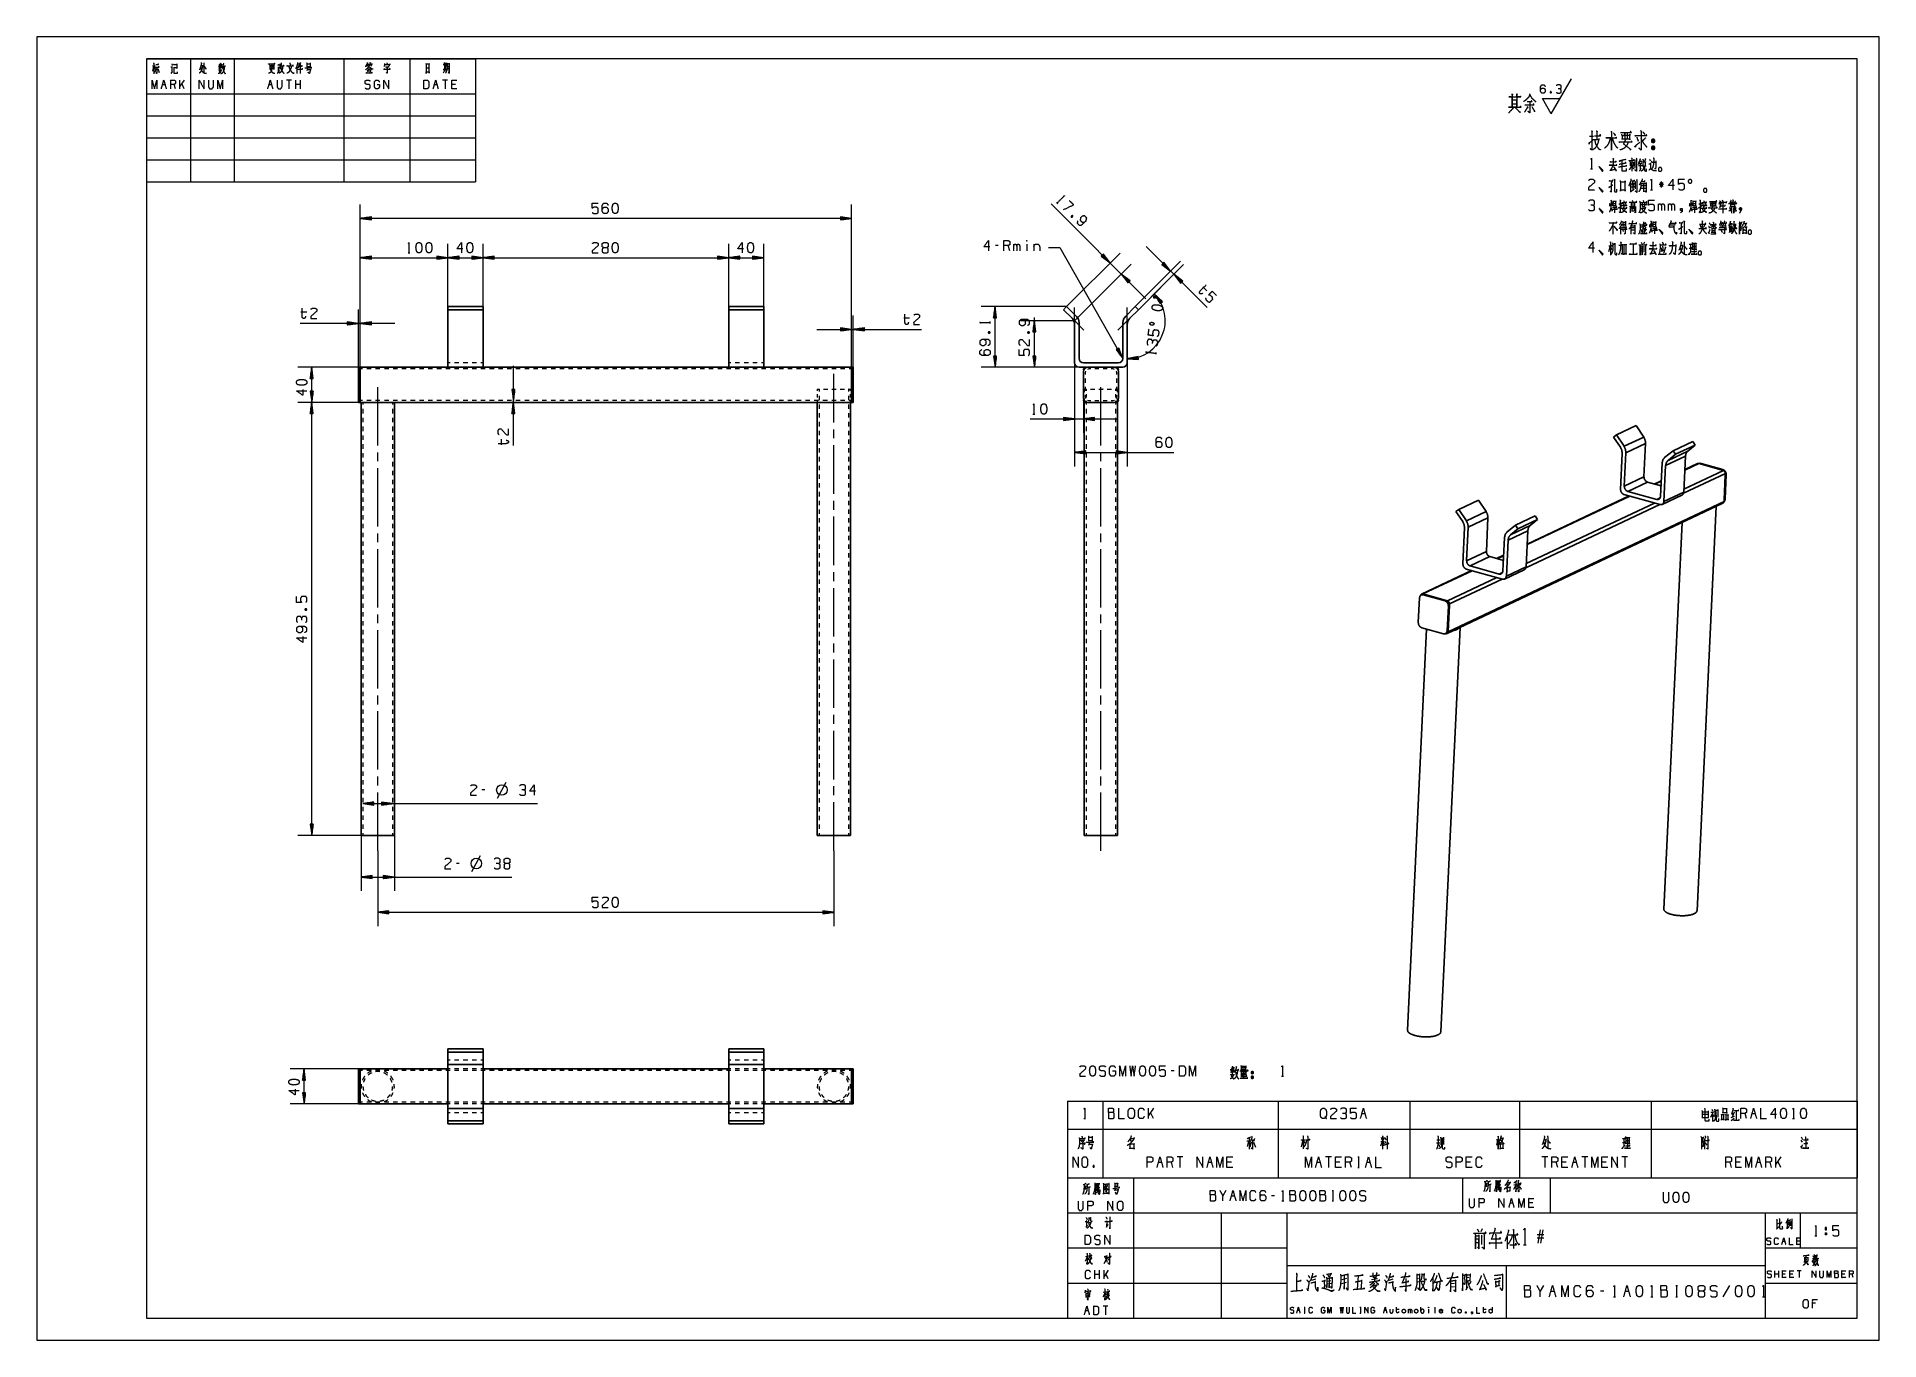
# Model space of a CAD drawing. Header units: millimetres. Extents: x 0 to 420, y 0 to 297.
import ezdxf

# ---------------------------------------------------------------- set-up
doc = ezdxf.new("R2010")
doc.units = ezdxf.units.MM
doc.layers.add('101', color=7, linetype='Continuous', true_color=0xffffff)

msp = doc.modelspace()

# ---------------------------------------------------------------- linework, layer by layer
at = {"layer": '101', "color": 133, "linetype": 'Continuous', "lineweight": 18}
for p, q in [((420, 297), (0, 297)), ((0, 297), (0, 0)), ((420, 0), (420, 297)), ((25, 292), (100, 292)), ((415, 292), (25, 292)), ((25, 292), (100, 292)), ((25, 292), (25, 264)), ((25, 292), (25, 5)), ((25, 292), (100, 292)), ((35, 292), (35, 264)), ((45, 292), (45, 264)), ((70, 292), (70, 264)), ((85, 292), (85, 264)), ((100, 292), (100, 264)), ((415, 5), (415, 292)), ((25, 284), (100, 284)), ((25, 279), (100, 279)), ((25, 274), (100, 274)), ((25, 269), (100, 269)), ((25, 264), (100, 264)), ((235, 37), (415, 37)), ((235, 37), (235, 5)), ((250, 37), (250, 5)), ((325, 37), (325, 29)), ((345, 37), (345, 29)), ((235, 29), (415, 29)), ((270, 29), (270, 5)), ((285, 29), (285, 5)), ((394, 29), (394, 5)), ((402, 29), (402, 21)), ((235, 21), (285, 21)), ((394, 21), (415, 21)), ((285, 17), (394, 17)), ((335, 17), (335, 5)), ((235, 13), (285, 13)), ((394, 13), (415, 13)), ((25, 5), (415, 5)), ((235, 5), (415, 5)), ((0, 0), (420, 0))]:
    msp.add_line(p, q, dxfattribs=at)
at = {"layer": '101', "color": 72, "linetype": 'Continuous', "lineweight": 18}
for p, q in [((26.57, 290.3), (26.35, 289.18)), ((26.36, 290.36), (26.98, 290.36)), ((26.69, 290.14), (26.91, 289.66)), ((30.74, 290.88), (30.87, 290.49)), ((31.13, 290.07), (31.22, 289.97)), ((37.42, 290.41), (37.77, 290.41)), ((41.69, 290.2), (41.43, 289.78)), ((41.53, 290.78), (41.66, 290.49)), ((41.88, 290.18), (42.11, 289.91)), ((42.14, 290.82), (41.95, 290.49)), ((53.11, 290.49), (53.99, 290.49)), ((53.11, 290.14), (53.98, 290.14)), ((54.01, 290.63), (54.01, 289.56)), ((55, 290.16), (55, 288.89)), ((55.02, 290.01), (55.35, 290.01)), ((55.4, 290.82), (55.37, 289.89)), ((59.27, 290.28), (59.27, 288.65)), ((61.56, 290.86), (62.32, 290.86)), ((61.56, 290.28), (62.32, 290.28)), ((61.73, 289.91), (61.56, 289.33)), ((62.33, 291.05), (62.33, 290.09)), ((76.04, 290.67), (76.21, 290.34)), ((92.86, 289.95), (93.25, 289.95)), ((93.22, 291.13), (93.33, 290.98)), ((27.11, 289.78), (26.88, 288.91)), ((27.56, 289.76), (27.87, 288.87)), ((28.66, 286.17), (29.22, 286.17)), ((30.65, 288.62), (30.93, 289.08)), ((31.62, 285.18), (31.34, 286.17)), ((32.63, 285.18), (32.63, 287.14)), ((33.59, 287.14), (32.63, 285.78)), ((33.59, 285.18), (33.04, 286.36)), ((41.4, 289.47), (42.16, 289.47)), ((52.94, 286.17), (53.49, 286.17)), ((53.1, 289.76), (53.98, 289.76)), ((58.02, 287.14), (56.9, 287.14)), ((57.46, 287.14), (57.46, 285.18)), ((59.02, 285.18), (59.02, 287.14)), ((60.14, 286.17), (59.02, 286.17)), ((60.14, 285.18), (60.14, 287.14)), ((61.6, 289.56), (62.33, 289.56)), ((75.31, 289.52), (75.48, 289.02)), ((75.35, 289.72), (76.07, 289.72)), ((75.6, 289.62), (75.76, 289.2)), ((76.13, 289.56), (75.92, 288.89)), ((90.65, 286.17), (91.2, 286.17)), ((93.6, 287.14), (92.49, 287.14)), ((92.92, 289.33), (92.65, 288.71)), ((93.05, 287.14), (93.05, 285.18)), ((93.18, 289.37), (93.28, 289.04)), ((93.75, 288.94), (94, 288.69)), ((95.45, 286.17), (94.61, 286.17)), ((354, 274.37), (354.91, 274.37)), ((354.91, 273.58), (356.05, 273.58)), ((364.24, 269.03), (364.38, 268.88)), ((364.29, 268.93), (364.29, 267.06)), ((364.58, 269.38), (364.72, 269.23)), ((367.61, 269.16), (367.82, 268.76)), ((354.22, 266.93), (354.64, 266.93)), ((363.29, 268.33), (363.96, 268.36)), ((363.64, 267.71), (363.96, 266.93)), ((367.47, 268.08), (367.79, 268.08)), ((363.29, 263.77), (363.29, 261.59)), ((363.48, 261.87), (364.14, 262.29)), ((363.85, 263.39), (363.85, 262.12)), ((363.98, 263.82), (364.15, 263.32)), ((364.61, 264.49), (364.86, 264.42)), ((365.69, 262.54), (366.8, 262.54)), ((365.72, 263.09), (366.82, 263.09)), ((365.83, 264.07), (366.52, 264.07)), ((366.61, 264.27), (366.27, 263.79)), ((367.88, 262.17), (368.3, 262.17)), ((370.86, 263.37), (369.85, 263.37)), ((370.68, 263.84), (370.03, 262.89)), ((370.03, 263.84), (370.7, 262.89)), ((370.35, 262.64), (370.35, 264.07)), ((232.45, 259.27), (232.75, 258.97)), ((236.07, 256.28), (235.88, 255.87)), ((361.54, 259.11), (361.68, 258.68)), ((361.72, 259.73), (361.88, 259.38)), ((362.18, 259.13), (362.04, 258.63)), ((363.23, 258.21), (364.47, 258.21)), ((363.48, 258.53), (364.28, 258.53)), ((363.53, 258.96), (364.24, 258.96)), ((363.61, 257.86), (364.15, 257.86)), ((363.61, 257.38), (364.15, 257.38)), ((363.73, 259.81), (363.87, 259.46)), ((364.19, 258.06), (364.19, 257.28)), ((364.24, 259.13), (364.24, 258.36)), ((365.67, 257.98), (366.68, 257.98)), ((366.09, 259.73), (366.32, 259.38)), ((369.69, 257.41), (369.69, 258.98)), ((371.97, 257.41), (371.97, 258.98)), ((379.75, 259.11), (379.89, 258.68)), ((379.93, 259.73), (380.09, 259.38)), ((380.39, 259.13), (380.25, 258.63)), ((384.24, 259.83), (384.39, 259.46)), ((385.19, 259.51), (385.03, 259.01)), ((359.25, 254.07), (359.25, 252.02)), ((359.51, 253.89), (360.18, 253.02)), ((360.24, 253.19), (360.17, 252.82)), ((361.05, 253.77), (361.05, 252.02)), ((361.58, 254.77), (362.16, 254.77)), ((361.58, 254.34), (362.16, 254.34)), ((361.58, 253.92), (362.16, 253.92)), ((362.12, 252.07), (361.93, 252.29)), ((362.12, 253.57), (362.12, 252.12)), ((362.16, 254.97), (362.16, 253.77)), ((363.55, 253.52), (364.22, 253.52)), ((363.57, 252.99), (364.24, 252.99)), ((383.93, 254.49), (384.04, 254.19)), ((384.31, 254.19), (384.31, 253.57)), ((384.8, 254.49), (384.96, 254.17)), ((389.42, 252.97), (389.76, 252.97)), ((358.65, 249.36), (358.31, 248.01)), ((358.72, 249.16), (359.05, 248.58)), ((363.94, 249.86), (363.94, 247.51)), ((363.94, 249.83), (363.94, 247.51)), ((365.72, 250.21), (365.97, 249.76)), ((366.48, 250.21), (366.27, 249.76)), ((374.74, 249.43), (375.16, 249.43)), ((377.02, 249.71), (377.02, 247.88)), ((377.46, 249.23), (378.24, 249.23)), ((84.63, 247.76), (85.06, 247.76)), ((365.81, 247.58), (365.99, 247.31)), ((265.79, 240.06), (266.73, 239.13)), ((60.2, 234.37), (61.52, 234.37)), ((197.63, 233), (198.95, 233)), ((217.35, 231.7), (217.35, 232.12)), ((216.9, 229.55), (217.33, 229.71)), ((225.87, 229.55), (226.3, 229.71)), ((255.15, 224.67), (255.2, 225.09)), ((227.08, 211.02), (227.51, 211.02)), ((105.96, 204.02), (105.96, 205.35)), ((61.11, 166.42), (61.54, 166.58)), ((104.98, 123.53), (106.98, 127.18)), ((102.14, 125.37), (101.47, 125.37)), ((99.15, 106.78), (101.15, 110.43)), ((96.31, 108.62), (95.64, 108.62)), ((259.25, 61.35), (258.58, 61.35)), ((272.08, 60.57), (273, 60.57)), ((272.43, 61.45), (272.11, 60.95)), ((272.24, 62.15), (272.4, 61.8)), ((272.66, 61.42), (272.95, 61.1)), ((272.98, 62.2), (272.75, 61.8)), ((283.74, 60.15), (284.17, 60.15)), ((235, 54.46), (243, 54.46)), ((235, 54.46), (235, 48.11)), ((238.67, 50.48), (239.09, 50.48)), ((243, 54.46), (243, 48.11)), ((243, 54.46), (283, 54.46)), ((253.41, 50.48), (253.41, 52.85)), ((254.57, 52.85), (253.41, 51.2)), ((254.57, 50.48), (253.9, 51.9)), ((283, 54.46), (313, 54.46)), ((283, 54.46), (283, 48.11)), ((302.09, 51.68), (302.76, 51.68)), ((313, 54.46), (313, 48.11)), ((313, 54.46), (338, 54.46)), ((338, 54.46), (338, 48.11)), ((338, 54.46), (368, 54.46)), ((368, 54.46), (368, 48.11)), ((368, 54.46), (415, 54.46)), ((379.68, 52.03), (380.95, 52.03)), ((379.68, 51.5), (380.95, 51.5)), ((379.7, 50.7), (380.95, 50.7)), ((380.99, 52.22), (380.99, 50.6)), ((381.87, 52.65), (382.02, 52.22)), ((382.04, 51.4), (382.34, 50.93)), ((386.26, 50.08), (386.98, 50.55)), ((386.28, 50.7), (387, 51.03)), ((386.93, 51.95), (386.49, 50.85)), ((387.44, 52.22), (387.44, 50.17)), ((389.77, 50.48), (389.44, 51.68)), ((391.04, 51.68), (391.71, 51.68)), ((400.27, 50.48), (400.7, 50.48)), ((415, 54.46), (415, 48.11)), ((235, 48.11), (235, 37)), ((235, 48.11), (243, 48.11)), ((239.76, 46.22), (240.58, 46.22)), ((240.59, 46.45), (240.59, 45.3)), ((243, 48.11), (243, 37)), ((243, 48.11), (283, 48.11)), ((283, 48.11), (283, 37)), ((283, 48.11), (313, 48.11)), ((307.33, 46.2), (307.61, 45.62)), ((313, 48.11), (338, 48.11)), ((313, 48.11), (313, 37)), ((320.7, 46.25), (320.7, 44.55)), ((338, 48.11), (368, 48.11)), ((338, 48.11), (338, 37)), ((368, 48.11), (415, 48.11)), ((368, 48.11), (368, 37)), ((380.84, 46.45), (381.02, 46.3)), ((402.21, 46.3), (402.51, 45.75)), ((415, 48.11), (415, 37)), ((239.76, 45.53), (240.58, 45.53)), ((239.95, 45.08), (239.76, 44.38)), ((239.81, 44.65), (240.59, 44.65)), ((249.23, 45.65), (249.55, 45.17)), ((275.88, 45.4), (276.64, 45.4)), ((276.21, 45.35), (275.95, 44.13)), ((276.35, 46.08), (276.35, 43.55)), ((276.39, 45.17), (276.6, 44.7)), ((276.87, 45.12), (276.55, 44)), ((276.78, 45.68), (277.56, 45.68)), ((276.8, 45.17), (276.94, 44.95)), ((277.38, 45.08), (277.79, 43.98)), ((277.63, 45.98), (277.45, 45.35)), ((288.6, 45.62), (288.21, 44.08)), ((288.74, 45.35), (289.04, 44.9)), ((306.72, 45.25), (306.32, 44.17)), ((306.37, 45.25), (307.18, 45.25)), ((306.49, 46.18), (306.62, 45.6)), ((306.87, 45.25), (307.18, 44.77)), ((307.15, 46.18), (306.94, 45.53)), ((307.31, 45.37), (307.52, 44.92)), ((319.06, 44.95), (319.87, 44.95)), ((319.15, 45.65), (319.82, 45.65)), ((320.1, 46.03), (320.7, 46.03)), ((333.02, 45.6), (332.74, 44.45)), ((343.6, 45.68), (344.03, 45.68)), ((361.81, 45.95), (361.81, 44.13)), ((362.25, 45.48), (363.03, 45.48)), ((379.52, 46.1), (379.87, 46.1)), ((380.17, 45.6), (380.17, 43.53)), ((402.12, 45.6), (402.42, 45.12)), ((240.85, 39.81), (240.99, 39.39)), ((255.72, 40.56), (256.39, 40.56)), ((259, 39.36), (258.67, 40.56)), ((261.28, 41.74), (259.94, 41.74)), ((260.61, 41.74), (260.61, 39.36)), ((267.1, 40.56), (267.77, 40.56)), ((272.33, 40.56), (271.32, 40.56)), ((291.86, 40.56), (292.53, 40.56)), ((295.14, 41.74), (293.8, 41.74)), ((294.47, 41.74), (294.47, 39.36)), ((297.08, 40.56), (296.08, 40.56)), ((299.7, 39.36), (299.36, 40.56)), ((301.12, 41.74), (301.46, 41.74)), ((301.12, 39.36), (301.46, 39.36)), ((301.3, 41.74), (301.3, 39.36)), ((303.24, 40.56), (303.91, 40.56)), ((326.85, 40.56), (325.84, 40.56)), ((344.45, 41.74), (343.11, 41.74)), ((343.78, 41.74), (343.78, 39.36)), ((346.73, 39.36), (346.39, 40.56)), ((348.67, 40.56), (347.66, 40.56)), ((350.27, 40.56), (350.94, 40.56)), ((353.56, 41.74), (352.21, 41.74)), ((352.88, 41.74), (352.88, 39.36)), ((357.77, 40.56), (356.76, 40.56)), ((362.66, 41.74), (361.32, 41.74)), ((361.99, 41.74), (361.99, 39.36)), ((386.37, 39.36), (386.04, 40.56)), ((388.31, 40.56), (387.31, 40.56)), ((392.19, 40.56), (392.87, 40.56)), ((395.48, 39.36), (395.14, 40.56)), ((396.41, 39.36), (396.41, 41.74)), ((397.58, 41.74), (396.41, 40.09)), ((397.58, 39.36), (396.91, 40.79)), ((235, 37), (243, 37)), ((241.5, 33.66), (242.04, 33.81)), ((241.79, 35.05), (241.78, 33.74)), ((243, 37), (283, 37)), ((271.09, 34.1), (270.41, 32.92)), ((283, 37), (313, 37)), ((295.28, 34.1), (295.61, 34.1)), ((295.45, 34.1), (295.45, 31.72)), ((313, 37), (338, 37)), ((332.92, 34.28), (333.47, 34.43)), ((333.22, 35.67), (333.2, 34.36)), ((336.72, 35.38), (337.43, 35.58)), ((338, 37), (368, 37)), ((368, 37), (415, 37)), ((272.35, 32.92), (273.03, 32.92)), ((282.13, 32.92), (281.46, 32.92)), ((283.86, 31.72), (284.28, 31.72)), ((295.28, 31.72), (295.61, 31.72)), ((335.89, 31.26), (336.48, 31.26)), ((341.01, 31.26), (340.12, 31.26)), ((328.33, 25.38), (328.72, 24.68)), ((329.53, 25.38), (329.2, 24.68)), ((396.78, 26.5), (397.1, 26.62)), ((328.47, 21.25), (328.75, 20.82)), ((334.01, 22.12), (333.87, 22.39)), ((335.17, 23.73), (335.17, 20.82)), ((337.15, 22.04), (337.01, 21.72)), ((338.89, 21.72), (339.56, 21.72)), ((343.59, 23.97), (342, 23.97)), ((343.59, 23.22), (342, 23.22)), ((342.26, 22.08), (342.78, 25.11)), ((343.34, 25.11), (342.81, 22.08)), ((398.04, 22.56), (398.48, 22.56)), ((401.88, 22.56), (401.21, 22.56)), ((405.37, 23.74), (405.8, 23.74)), ((407.69, 24.46), (407.69, 23.99)), ((407.69, 24.46), (408.02, 24.46)), ((239.62, 19.15), (239.06, 19.01)), ((239.43, 18.9), (239.63, 18.63)), ((404.78, 18.63), (405.57, 18.79)), ((405.68, 18.57), (406.23, 18.69)), ((241.17, 13.94), (241.17, 15.91)), ((242.28, 14.94), (241.17, 14.94)), ((242.28, 13.94), (242.28, 15.91)), ((243.29, 13.94), (243.29, 15.91)), ((244.25, 15.91), (243.29, 14.54)), ((244.25, 13.94), (243.7, 15.12)), ((290.64, 13.69), (291.54, 13.94)), ((294.25, 13.42), (295.03, 13.59)), ((294.25, 12.8), (295.08, 13)), ((297.47, 12.9), (298.59, 13.18)), ((298.54, 14.01), (297.49, 13.73)), ((301.25, 14.63), (300.98, 11.62)), ((304.3, 13.8), (305.66, 14.04)), ((308.32, 13.69), (309.22, 13.94)), ((315.02, 14.01), (314.63, 13.94)), ((315, 13.25), (314.63, 13.14)), ((323.17, 12.9), (322.32, 12.8)), ((323.85, 14.45), (323.66, 14.35)), ((326.44, 14.25), (325.93, 14.18)), ((396.24, 14.25), (396.24, 15.82)), ((397.13, 15.04), (396.24, 15.04)), ((397.13, 14.25), (397.13, 15.82)), ((398.6, 15.04), (397.94, 15.04)), ((400.3, 15.04), (399.63, 15.04)), ((402.22, 15.82), (401.33, 15.82)), ((401.78, 15.82), (401.78, 14.25)), ((412.18, 15.04), (411.51, 15.04)), ((414.1, 14.25), (413.88, 15.04)), ((239.32, 10.28), (239.85, 10.36)), ((243.7, 10.96), (243.12, 10.84)), ((243.49, 10.67), (243.68, 10.43)), ((322.32, 12.14), (323.17, 12.25)), ((343.45, 12.47), (342.71, 11.17)), ((345.17, 11.17), (345.91, 11.17)), ((357.23, 11.17), (356.49, 11.17)), ((359.45, 9.85), (359.92, 9.85)), ((362.14, 11.17), (362.88, 11.17)), ((367.94, 9.85), (368.4, 9.85)), ((373.63, 12.47), (374, 12.47)), ((373.63, 9.85), (374, 9.85)), ((373.83, 12.47), (373.83, 9.85)), ((385.88, 12.47), (384.4, 9.85)), ((393.39, 9.85), (393.86, 9.85)), ((405.52, 8.46), (404.84, 8.46)), ((239.1, 6.79), (239.66, 6.79)), ((244.18, 7.77), (243.07, 7.77)), ((243.62, 7.77), (243.62, 5.8)), ((287.41, 6.84), (287.78, 6.84)), ((288.91, 7.48), (289.1, 7.48)), ((288.91, 6.17), (289.1, 6.17)), ((289.01, 7.48), (289.01, 6.17)), ((301.64, 7.48), (301.83, 7.48)), ((301.64, 6.17), (301.83, 6.17)), ((301.74, 7.48), (301.74, 6.17)), ((307.21, 6.84), (307.58, 6.84)), ((309.85, 7.04), (310.59, 7.04)), ((312.68, 6.17), (312.68, 7.04)), ((315.51, 6.52), (315.51, 7.48)), ((317.3, 7.04), (317.3, 6.17)), ((318.71, 7.5), (318.71, 6.17)), ((329.66, 7.04), (330.39, 7.04))]:
    msp.add_line(p, q, dxfattribs=at)
at = {"layer": '101', "color": 43, "linetype": 'Continuous', "lineweight": 18}
for p, q in [((345.26, 279.45), (349.88, 287.45)), ((343.25, 282.95), (347.28, 282.95)), ((345.26, 279.45), (343.25, 282.95)), ((345.08, 284.54), (345.21, 284.21))]:
    msp.add_line(p, q, dxfattribs=at)
at = {"layer": '101', "color": 22, "linetype": 'Continuous', "lineweight": 18}
for p, q in [((73.72, 221.71), (73.72, 258.82)), ((185.72, 221.71), (185.72, 258.82)), ((231.22, 258.95), (252.84, 237.33)), ((76.26, 255.97), (73.72, 255.64)), ((73.72, 255.64), (76.26, 255.31)), ((185.72, 255.64), (73.72, 255.64)), ((76.26, 255.67), (73.91, 255.67)), ((76.26, 255.61), (73.91, 255.61)), ((76.26, 255.72), (74.29, 255.72)), ((76.26, 255.56), (74.29, 255.56)), ((76.26, 255.77), (74.68, 255.77)), ((76.26, 255.51), (74.68, 255.51)), ((76.26, 255.82), (75.07, 255.82)), ((76.26, 255.46), (75.07, 255.46)), ((76.26, 255.87), (75.45, 255.87)), ((76.26, 255.41), (75.45, 255.41)), ((76.26, 255.92), (75.84, 255.92)), ((76.26, 255.36), (75.84, 255.36)), ((76.26, 255.97), (76.22, 255.97)), ((76.26, 255.97), (76.22, 255.97)), ((76.26, 255.31), (76.22, 255.31)), ((76.26, 255.31), (76.22, 255.31)), ((76.26, 255.31), (76.26, 255.97)), ((183.18, 255.97), (183.18, 255.31)), ((185.72, 255.64), (183.18, 255.97)), ((183.18, 255.97), (183.21, 255.97)), ((183.18, 255.97), (183.21, 255.97)), ((183.18, 255.92), (183.59, 255.92)), ((183.18, 255.87), (183.98, 255.87)), ((183.18, 255.82), (184.37, 255.82)), ((183.18, 255.77), (184.75, 255.77)), ((183.18, 255.72), (185.14, 255.72)), ((183.18, 255.67), (185.52, 255.67)), ((183.18, 255.31), (185.72, 255.64)), ((183.18, 255.61), (185.52, 255.61)), ((183.18, 255.56), (185.14, 255.56)), ((183.18, 255.51), (184.75, 255.51)), ((183.18, 255.46), (184.37, 255.46)), ((183.18, 255.41), (183.98, 255.41)), ((183.18, 255.36), (183.59, 255.36)), ((183.18, 255.31), (183.21, 255.31)), ((183.18, 255.31), (183.21, 255.31)), ((73.72, 221.71), (73.72, 249.84)), ((93.72, 235.54), (93.72, 249.84)), ((93.72, 235.54), (93.72, 249.84)), ((101.72, 235.54), (101.72, 249.84)), ((101.72, 235.54), (101.72, 249.84)), ((157.72, 235.54), (157.72, 249.84)), ((157.72, 235.54), (157.72, 249.84)), ((165.72, 235.54), (165.72, 249.84)), ((252.87, 249.22), (266.78, 235.31)), ((76.26, 247), (73.72, 246.66)), ((73.72, 246.66), (76.26, 246.33)), ((73.72, 246.66), (93.72, 246.66)), ((76.26, 246.69), (73.91, 246.69)), ((76.26, 246.64), (73.91, 246.64)), ((76.26, 246.74), (74.29, 246.74)), ((76.26, 246.59), (74.29, 246.59)), ((76.26, 246.79), (74.68, 246.79)), ((76.26, 246.54), (74.68, 246.54)), ((76.26, 246.84), (75.07, 246.84)), ((76.26, 246.49), (75.07, 246.49)), ((76.26, 246.89), (75.45, 246.89)), ((76.26, 246.43), (75.45, 246.43)), ((76.26, 246.94), (75.84, 246.94)), ((76.26, 246.38), (75.84, 246.38)), ((76.26, 246.99), (76.22, 246.99)), ((76.26, 246.99), (76.22, 246.99)), ((76.26, 246.33), (76.22, 246.33)), ((76.26, 246.33), (76.22, 246.33)), ((76.26, 246.33), (76.26, 247)), ((93.72, 246.66), (91.18, 247)), ((91.18, 247), (91.18, 246.33)), ((91.18, 246.99), (91.21, 246.99)), ((91.18, 246.99), (91.21, 246.99)), ((91.18, 246.94), (91.59, 246.94)), ((91.18, 246.89), (91.98, 246.89)), ((91.18, 246.84), (92.37, 246.84)), ((91.18, 246.79), (92.75, 246.79)), ((91.18, 246.74), (93.14, 246.74)), ((91.18, 246.69), (93.52, 246.69)), ((91.18, 246.33), (93.72, 246.66)), ((91.18, 246.64), (93.52, 246.64)), ((91.18, 246.59), (93.14, 246.59)), ((91.18, 246.54), (92.75, 246.54)), ((91.18, 246.49), (92.37, 246.49)), ((91.18, 246.43), (91.98, 246.43)), ((91.18, 246.38), (91.59, 246.38)), ((91.18, 246.33), (91.21, 246.33)), ((91.18, 246.33), (91.21, 246.33)), ((96.26, 247), (93.72, 246.66)), ((93.72, 246.66), (96.26, 246.33)), ((93.72, 246.66), (101.72, 246.66)), ((96.26, 246.69), (93.91, 246.69)), ((96.26, 246.64), (93.91, 246.64)), ((96.26, 246.74), (94.29, 246.74)), ((96.26, 246.59), (94.29, 246.59)), ((96.26, 246.79), (94.68, 246.79)), ((96.26, 246.54), (94.68, 246.54)), ((96.26, 246.84), (95.07, 246.84)), ((96.26, 246.49), (95.07, 246.49)), ((96.26, 246.89), (95.45, 246.89)), ((96.26, 246.43), (95.45, 246.43)), ((96.26, 246.94), (95.84, 246.94)), ((96.26, 246.38), (95.84, 246.38)), ((96.26, 246.99), (96.22, 246.99)), ((96.26, 246.99), (96.22, 246.99)), ((96.26, 246.33), (96.22, 246.33)), ((96.26, 246.33), (96.22, 246.33)), ((96.26, 246.33), (96.26, 247)), ((101.72, 246.66), (99.18, 247)), ((99.18, 247), (99.18, 246.33)), ((99.18, 246.99), (99.21, 246.99)), ((99.18, 246.99), (99.21, 246.99)), ((99.18, 246.94), (99.59, 246.94)), ((99.18, 246.89), (99.98, 246.89)), ((99.18, 246.84), (100.37, 246.84)), ((99.18, 246.79), (100.75, 246.79)), ((99.18, 246.74), (101.14, 246.74)), ((99.18, 246.69), (101.52, 246.69)), ((99.18, 246.33), (101.72, 246.66)), ((99.18, 246.64), (101.52, 246.64)), ((99.18, 246.59), (101.14, 246.59)), ((99.18, 246.54), (100.75, 246.54)), ((99.18, 246.49), (100.37, 246.49)), ((99.18, 246.43), (99.98, 246.43)), ((99.18, 246.38), (99.59, 246.38)), ((99.18, 246.33), (99.21, 246.33)), ((99.18, 246.33), (99.21, 246.33)), ((104.26, 247), (101.72, 246.66)), ((101.72, 246.66), (104.26, 246.33)), ((101.72, 246.66), (157.72, 246.66)), ((104.26, 246.69), (101.91, 246.69)), ((104.26, 246.64), (101.91, 246.64)), ((104.26, 246.74), (102.29, 246.74)), ((104.26, 246.59), (102.29, 246.59)), ((104.26, 246.79), (102.68, 246.79)), ((104.26, 246.54), (102.68, 246.54)), ((104.26, 246.84), (103.07, 246.84)), ((104.26, 246.49), (103.07, 246.49)), ((104.26, 246.89), (103.45, 246.89)), ((104.26, 246.43), (103.45, 246.43)), ((104.26, 246.94), (103.84, 246.94)), ((104.26, 246.38), (103.84, 246.38)), ((104.26, 246.99), (104.22, 246.99)), ((104.26, 246.99), (104.22, 246.99)), ((104.26, 246.33), (104.22, 246.33)), ((104.26, 246.33), (104.22, 246.33)), ((104.26, 246.33), (104.26, 247)), ((155.18, 247), (155.18, 246.33)), ((157.72, 246.66), (155.18, 247)), ((155.18, 246.99), (155.21, 246.99)), ((155.18, 246.99), (155.21, 246.99)), ((155.18, 246.94), (155.59, 246.94)), ((155.18, 246.89), (155.98, 246.89)), ((155.18, 246.84), (156.37, 246.84)), ((155.18, 246.79), (156.75, 246.79)), ((155.18, 246.74), (157.14, 246.74)), ((155.18, 246.69), (157.52, 246.69)), ((155.18, 246.33), (157.72, 246.66)), ((155.18, 246.64), (157.52, 246.64)), ((155.18, 246.59), (157.14, 246.59)), ((155.18, 246.54), (156.75, 246.54)), ((155.18, 246.49), (156.37, 246.49)), ((155.18, 246.43), (155.98, 246.43)), ((155.18, 246.38), (155.59, 246.38)), ((155.18, 246.33), (155.21, 246.33)), ((155.18, 246.33), (155.21, 246.33)), ((160.26, 247), (157.72, 246.66)), ((157.72, 246.66), (165.72, 246.66)), ((157.72, 246.66), (160.26, 246.33)), ((160.26, 246.69), (157.91, 246.69)), ((160.26, 246.64), (157.91, 246.64)), ((160.26, 246.74), (158.29, 246.74)), ((160.26, 246.59), (158.29, 246.59)), ((160.26, 246.79), (158.68, 246.79)), ((160.26, 246.54), (158.68, 246.54)), ((160.26, 246.84), (159.07, 246.84)), ((160.26, 246.49), (159.07, 246.49)), ((160.26, 246.89), (159.45, 246.89)), ((160.26, 246.43), (159.45, 246.43)), ((160.26, 246.94), (159.84, 246.94)), ((160.26, 246.38), (159.84, 246.38)), ((160.26, 246.99), (160.22, 246.99)), ((160.26, 246.99), (160.22, 246.99)), ((160.26, 246.33), (160.22, 246.33)), ((160.26, 246.33), (160.22, 246.33)), ((160.26, 246.33), (160.26, 247)), ((163.18, 247), (163.18, 246.33)), ((165.72, 246.66), (163.18, 247)), ((163.18, 246.99), (163.21, 246.99)), ((163.18, 246.99), (163.21, 246.99)), ((163.18, 246.94), (163.59, 246.94)), ((163.18, 246.89), (163.98, 246.89)), ((163.18, 246.84), (164.37, 246.84)), ((163.18, 246.79), (164.75, 246.79)), ((163.18, 246.74), (165.14, 246.74)), ((163.18, 246.69), (165.52, 246.69)), ((163.18, 246.33), (165.72, 246.66)), ((163.18, 246.64), (165.52, 246.64)), ((163.18, 246.59), (165.14, 246.59)), ((163.18, 246.54), (164.75, 246.54)), ((163.18, 246.49), (164.37, 246.49)), ((163.18, 246.43), (163.98, 246.43)), ((163.18, 246.38), (163.59, 246.38)), ((163.18, 246.33), (163.21, 246.33)), ((163.18, 246.33), (163.21, 246.33)), ((234.76, 235.54), (246.94, 247.72)), ((236.59, 232.3), (249.48, 245.19)), ((243.14, 247.51), (242.66, 247.04)), ((242.66, 247.04), (244.7, 245.48)), ((242.67, 247.04), (242.69, 247.02)), ((242.67, 247.04), (242.69, 247.02)), ((242.7, 247.07), (243, 246.78)), ((242.74, 247.11), (243.31, 246.54)), ((242.77, 247.15), (243.61, 246.31)), ((242.81, 247.18), (243.92, 246.07)), ((242.85, 247.22), (244.23, 245.83)), ((242.88, 247.25), (244.54, 245.59)), ((242.92, 247.29), (244.58, 245.63)), ((242.95, 247.33), (244.34, 245.94)), ((242.99, 247.36), (244.1, 246.25)), ((243.03, 247.4), (243.87, 246.56)), ((243.06, 247.43), (243.63, 246.87)), ((243.1, 247.47), (243.39, 247.17)), ((243.13, 247.51), (243.16, 247.48)), ((243.13, 247.51), (243.16, 247.48)), ((244.7, 245.48), (243.14, 247.51)), ((250.42, 235.54), (260.73, 245.85)), ((251.13, 234.83), (261.43, 245.14)), ((256.92, 245.64), (256.45, 245.16)), ((256.45, 245.17), (256.47, 245.14)), ((256.45, 245.17), (256.47, 245.14)), ((256.45, 245.16), (258.48, 243.6)), ((256.49, 245.2), (256.78, 244.91)), ((256.52, 245.24), (257.09, 244.67)), ((256.56, 245.27), (257.4, 244.43)), ((256.59, 245.31), (257.71, 244.2)), ((256.63, 245.35), (258.02, 243.96)), ((256.67, 245.38), (258.33, 243.72)), ((256.7, 245.42), (258.36, 243.76)), ((256.74, 245.45), (258.12, 244.07)), ((256.77, 245.49), (257.89, 244.38)), ((256.81, 245.53), (257.65, 244.68)), ((256.85, 245.56), (257.41, 244.99)), ((256.88, 245.6), (257.18, 245.3)), ((258.48, 243.6), (256.92, 245.64)), ((256.92, 245.63), (256.94, 245.61)), ((256.92, 245.63), (256.94, 245.61)), ((247.23, 242.94), (248.79, 240.91)), ((249.26, 241.38), (247.23, 242.94)), ((249.01, 241.13), (247.35, 242.79)), ((249.05, 241.16), (247.39, 242.82)), ((248.97, 241.09), (247.59, 242.48)), ((249.08, 241.2), (247.69, 242.59)), ((248.94, 241.05), (247.82, 242.17)), ((249.12, 241.23), (248, 242.35)), ((248.9, 241.02), (248.06, 241.86)), ((248.87, 240.98), (248.3, 241.55)), ((249.15, 241.27), (248.31, 242.11)), ((248.83, 240.95), (248.53, 241.24)), ((249.19, 241.31), (248.62, 241.87)), ((248.79, 240.91), (248.77, 240.93)), ((248.79, 240.91), (248.77, 240.93)), ((248.79, 240.91), (249.26, 241.38)), ((249.22, 241.34), (248.93, 241.64)), ((249.26, 241.38), (249.24, 241.4)), ((249.26, 241.38), (249.24, 241.4)), ((251.13, 234.83), (256.95, 240.66)), ((259.19, 242.9), (260.75, 240.86)), ((261.22, 241.34), (259.19, 242.9)), ((260.97, 241.08), (259.31, 242.74)), ((261, 241.12), (259.34, 242.78)), ((260.93, 241.05), (259.54, 242.43)), ((261.04, 241.15), (259.65, 242.54)), ((260.89, 241.01), (259.78, 242.12)), ((261.07, 241.19), (259.96, 242.3)), ((260.86, 240.97), (260.02, 241.82)), ((260.82, 240.94), (260.25, 241.51)), ((261.11, 241.23), (260.27, 242.07)), ((260.79, 240.9), (260.49, 241.2)), ((261.14, 241.26), (260.58, 241.83)), ((260.75, 240.87), (260.73, 240.89)), ((260.75, 240.87), (260.73, 240.89)), ((260.75, 240.86), (261.22, 241.34)), ((261.18, 241.3), (260.89, 241.59)), ((261.22, 241.33), (261.19, 241.36)), ((261.22, 241.33), (261.19, 241.36)), ((234.76, 235.54), (215.27, 235.54)), ((218.45, 235.54), (218.11, 233)), ((218.42, 233), (218.42, 235.35)), ((218.45, 221.71), (218.45, 235.54)), ((218.78, 233), (218.45, 235.54)), ((218.47, 233), (218.47, 235.35)), ((254.7, 238.41), (256.11, 236.27)), ((256.62, 236.71), (254.7, 238.41)), ((256.35, 236.47), (254.81, 238.25)), ((256.38, 236.51), (254.85, 238.28)), ((256.31, 236.44), (255.02, 237.93)), ((256.42, 236.54), (255.14, 238.03)), ((256.27, 236.41), (255.24, 237.6)), ((256.46, 236.57), (255.43, 237.77)), ((256.23, 236.38), (255.45, 237.28)), ((256.19, 236.34), (255.67, 236.95)), ((256.5, 236.61), (255.72, 237.51)), ((256.15, 236.31), (255.88, 236.62)), ((256.54, 236.64), (256.01, 237.25)), ((256.11, 236.28), (256.09, 236.3)), ((256.11, 236.28), (256.09, 236.3)), ((256.11, 236.27), (256.62, 236.71)), ((256.58, 236.67), (256.3, 236.99)), ((256.61, 236.71), (256.59, 236.73)), ((256.61, 236.71), (256.59, 236.73)), ((81.65, 231.7), (60.02, 231.7)), ((73.32, 231.7), (70.78, 232.03)), ((70.78, 232.03), (70.81, 232.03)), ((70.78, 232.03), (70.81, 232.03)), ((70.78, 232.03), (70.78, 231.37)), ((70.78, 231.98), (71.19, 231.98)), ((70.78, 231.93), (71.58, 231.93)), ((70.78, 231.88), (71.97, 231.88)), ((70.78, 231.83), (72.35, 231.83)), ((70.78, 231.78), (72.74, 231.78)), ((70.78, 231.73), (73.12, 231.73)), ((70.78, 231.37), (73.32, 231.7)), ((70.78, 231.67), (73.12, 231.67)), ((70.78, 231.62), (72.74, 231.62)), ((70.78, 231.57), (72.35, 231.57)), ((70.78, 231.52), (71.97, 231.52)), ((70.78, 231.47), (71.58, 231.47)), ((70.78, 231.42), (71.19, 231.42)), ((70.78, 231.37), (70.81, 231.37)), ((70.78, 231.37), (70.81, 231.37)), ((73.32, 221.71), (73.32, 234.88)), ((73.72, 221.71), (73.72, 234.88)), ((76.26, 232.03), (73.72, 231.7)), ((73.72, 231.7), (76.26, 231.37)), ((76.26, 231.73), (73.91, 231.73)), ((76.26, 231.67), (73.91, 231.67)), ((76.26, 231.78), (74.29, 231.78)), ((76.26, 231.62), (74.29, 231.62)), ((76.26, 231.83), (74.68, 231.83)), ((76.26, 231.57), (74.68, 231.57)), ((76.26, 231.88), (75.07, 231.88)), ((76.26, 231.52), (75.07, 231.52)), ((76.26, 231.93), (75.45, 231.93)), ((76.26, 231.47), (75.45, 231.47)), ((76.26, 231.98), (75.84, 231.98)), ((76.26, 231.42), (75.84, 231.42)), ((76.26, 232.03), (76.22, 232.03)), ((76.26, 232.03), (76.22, 232.03)), ((76.26, 231.37), (76.22, 231.37)), ((76.26, 231.37), (76.22, 231.37)), ((76.26, 231.37), (76.26, 232.03)), ((185.72, 221.71), (185.72, 233.51)), ((186.12, 221.71), (186.12, 233.51)), ((218.11, 233), (218.78, 233)), ((218.12, 233), (218.12, 233.03)), ((218.12, 233), (218.12, 233.03)), ((218.17, 233), (218.17, 233.42)), ((218.22, 233), (218.22, 233.81)), ((218.27, 233), (218.27, 234.19)), ((218.32, 233), (218.32, 234.58)), ((218.37, 233), (218.37, 234.96)), ((218.52, 233), (218.52, 234.96)), ((218.57, 233), (218.57, 234.58)), ((218.62, 233), (218.62, 234.19)), ((218.67, 233), (218.67, 233.81)), ((218.72, 233), (218.72, 233.42)), ((218.78, 233), (218.78, 233.03)), ((218.78, 233), (218.78, 233.03)), ((236.59, 232.3), (224.24, 232.3)), ((227.42, 232.3), (227.08, 229.76)), ((227.29, 229.76), (227.29, 231.33)), ((227.34, 229.76), (227.34, 231.72)), ((227.39, 229.76), (227.39, 232.11)), ((227.42, 221.71), (227.42, 233.02)), ((227.75, 229.76), (227.42, 232.3)), ((227.44, 229.76), (227.44, 232.11)), ((227.49, 229.76), (227.49, 231.72)), ((227.54, 229.76), (227.54, 231.33)), ((177.78, 230.33), (201.69, 230.33)), ((183.18, 230.67), (183.18, 230)), ((185.72, 230.33), (183.18, 230.67)), ((183.18, 230.66), (183.21, 230.66)), ((183.18, 230.66), (183.21, 230.66)), ((183.18, 230.61), (183.59, 230.61)), ((183.18, 230.56), (183.98, 230.56)), ((183.18, 230.51), (184.37, 230.51)), ((183.18, 230.46), (184.75, 230.46)), ((183.18, 230.41), (185.14, 230.41)), ((183.18, 230.36), (185.52, 230.36)), ((183.18, 230), (185.72, 230.33)), ((183.18, 230.31), (185.52, 230.31)), ((183.18, 230.26), (185.14, 230.26)), ((183.18, 230.21), (184.75, 230.21)), ((183.18, 230.15), (184.37, 230.15)), ((183.18, 230.1), (183.98, 230.1)), ((183.18, 230.05), (183.59, 230.05)), ((183.18, 230), (183.21, 230)), ((183.18, 230), (183.21, 230)), ((188.66, 230.67), (186.12, 230.33)), ((186.12, 230.33), (188.66, 230)), ((188.66, 230.36), (186.31, 230.36)), ((188.66, 230.31), (186.31, 230.31)), ((188.66, 230.41), (186.69, 230.41)), ((188.66, 230.26), (186.69, 230.26)), ((188.66, 230.46), (187.08, 230.46)), ((188.66, 230.21), (187.08, 230.21)), ((188.66, 230.51), (187.47, 230.51)), ((188.66, 230.15), (187.47, 230.15)), ((188.66, 230.56), (187.85, 230.56)), ((188.66, 230.1), (187.85, 230.1)), ((188.66, 230.61), (188.24, 230.61)), ((188.66, 230.05), (188.24, 230.05)), ((188.66, 230.66), (188.62, 230.66)), ((188.66, 230.66), (188.62, 230.66)), ((188.66, 230), (188.62, 230)), ((188.66, 230), (188.62, 230)), ((188.66, 230), (188.66, 230.67)), ((227.08, 229.76), (227.75, 229.76)), ((227.09, 229.76), (227.09, 229.79)), ((227.09, 229.76), (227.09, 229.79)), ((227.14, 229.76), (227.14, 230.18)), ((227.19, 229.76), (227.19, 230.56)), ((227.24, 229.76), (227.24, 230.95)), ((227.59, 229.76), (227.59, 230.95)), ((227.64, 229.76), (227.64, 230.56)), ((227.7, 229.76), (227.7, 230.18)), ((227.75, 229.76), (227.75, 229.79)), ((227.75, 229.76), (227.75, 229.79)), ((218.11, 224.25), (218.45, 221.71)), ((218.78, 224.25), (218.11, 224.25)), ((218.12, 224.25), (218.12, 224.22)), ((218.12, 224.25), (218.12, 224.22)), ((218.17, 224.25), (218.17, 223.84)), ((218.22, 224.25), (218.22, 223.45)), ((218.27, 224.25), (218.27, 223.06)), ((218.32, 224.25), (218.32, 222.68)), ((218.37, 224.25), (218.37, 222.29)), ((218.42, 224.25), (218.42, 221.91)), ((218.45, 221.71), (218.78, 224.25)), ((218.47, 224.25), (218.47, 221.91)), ((218.52, 224.25), (218.52, 222.29)), ((218.57, 224.25), (218.57, 222.68)), ((218.62, 224.25), (218.62, 223.06)), ((218.67, 224.25), (218.67, 223.45)), ((218.72, 224.25), (218.72, 223.84)), ((218.78, 224.25), (218.78, 224.22)), ((218.78, 224.25), (218.78, 224.22)), ((227.75, 224.25), (227.08, 224.25)), ((227.08, 224.25), (227.42, 221.71)), ((227.09, 224.25), (227.09, 224.22)), ((227.09, 224.25), (227.09, 224.22)), ((227.14, 224.25), (227.14, 223.84)), ((227.19, 224.25), (227.19, 223.45)), ((227.24, 224.25), (227.24, 223.06)), ((227.29, 224.25), (227.29, 222.68)), ((227.34, 224.25), (227.34, 222.29)), ((227.39, 224.25), (227.39, 221.91)), ((227.42, 221.71), (227.75, 224.25)), ((227.44, 224.25), (227.44, 221.91)), ((227.49, 224.25), (227.49, 222.29)), ((227.54, 224.25), (227.54, 222.68)), ((227.59, 224.25), (227.59, 223.06)), ((227.64, 224.25), (227.64, 223.45)), ((227.7, 224.25), (227.7, 223.84)), ((227.75, 224.25), (227.75, 224.22)), ((227.75, 224.25), (227.75, 224.22)), ((236.59, 222.71), (236.59, 199.12)), ((236.59, 222.71), (236.59, 206.75)), ((251.1, 224.17), (248.59, 223.65)), ((248.59, 223.65), (251.15, 223.5)), ((248.59, 222.71), (248.59, 199.12)), ((248.59, 222.71), (248.59, 220.48)), ((251.12, 223.86), (248.78, 223.69)), ((251.12, 223.81), (248.78, 223.64)), ((251.12, 223.91), (249.16, 223.77)), ((251.13, 223.76), (249.17, 223.62)), ((251.11, 223.96), (249.54, 223.85)), ((251.13, 223.71), (249.56, 223.6)), ((251.11, 224.01), (249.92, 223.93)), ((251.14, 223.66), (249.95, 223.57)), ((251.11, 224.07), (250.3, 224.01)), ((251.14, 223.61), (250.34, 223.55)), ((251.1, 224.12), (250.69, 224.09)), ((251.14, 223.56), (250.73, 223.53)), ((251.1, 224.17), (251.07, 224.16)), ((251.1, 224.17), (251.07, 224.16)), ((251.15, 223.5), (251.1, 224.17)), ((251.15, 223.51), (251.12, 223.51)), ((251.15, 223.51), (251.12, 223.51)), ((73.72, 221.71), (59.48, 221.71)), ((62.66, 221.71), (62.32, 219.17)), ((62.32, 219.17), (62.99, 219.17)), ((62.33, 219.17), (62.33, 219.21)), ((62.33, 219.17), (62.33, 219.21)), ((62.38, 219.17), (62.38, 219.59)), ((62.43, 219.17), (62.43, 219.98)), ((62.48, 219.17), (62.48, 220.36)), ((62.53, 219.17), (62.53, 220.75)), ((62.58, 219.17), (62.58, 221.13)), ((62.63, 219.17), (62.63, 221.52)), ((62.99, 219.17), (62.66, 221.71)), ((62.66, 213.71), (62.66, 221.71)), ((62.68, 219.17), (62.68, 221.52)), ((62.73, 219.17), (62.73, 221.13)), ((62.78, 219.17), (62.78, 220.75)), ((62.83, 219.17), (62.83, 220.36)), ((62.89, 219.17), (62.89, 219.98)), ((62.94, 219.17), (62.94, 219.59)), ((62.99, 219.17), (62.99, 219.21)), ((62.99, 219.17), (62.99, 219.21)), ((108.63, 203.84), (108.63, 222.05)), ((237.59, 221.71), (215.27, 221.71)), ((237.59, 221.71), (224.24, 221.71)), ((62.99, 216.25), (62.32, 216.25)), ((62.32, 216.25), (62.66, 213.71)), ((62.33, 216.25), (62.33, 216.22)), ((62.33, 216.25), (62.33, 216.22)), ((62.38, 216.25), (62.38, 215.84)), ((62.43, 216.25), (62.43, 215.45)), ((62.48, 216.25), (62.48, 215.06)), ((62.53, 216.25), (62.53, 214.68)), ((62.58, 216.25), (62.58, 214.29)), ((62.63, 216.25), (62.63, 213.91)), ((62.66, 213.71), (62.99, 216.25)), ((62.68, 216.25), (62.68, 213.91)), ((62.73, 216.25), (62.73, 214.29)), ((62.78, 216.25), (62.78, 214.68)), ((62.83, 216.25), (62.83, 215.06)), ((62.89, 216.25), (62.89, 215.45)), ((62.94, 216.25), (62.94, 215.84)), ((62.99, 216.25), (62.99, 216.22)), ((62.99, 216.25), (62.99, 216.22)), ((108.3, 216.65), (108.3, 216.62)), ((108.3, 216.65), (108.3, 216.62)), ((108.3, 216.65), (108.63, 214.11)), ((108.96, 216.65), (108.3, 216.65)), ((108.35, 216.65), (108.35, 216.24)), ((108.4, 216.65), (108.4, 215.85)), ((108.45, 216.65), (108.45, 215.46)), ((108.5, 216.65), (108.5, 215.08)), ((108.55, 216.65), (108.55, 214.69)), ((108.61, 216.65), (108.61, 214.31)), ((108.63, 214.11), (108.96, 216.65)), ((108.66, 216.65), (108.66, 214.31)), ((108.71, 216.65), (108.71, 214.69)), ((108.76, 216.65), (108.76, 215.08)), ((108.81, 216.65), (108.81, 215.46)), ((108.86, 216.65), (108.86, 215.85)), ((108.91, 216.65), (108.91, 216.24)), ((108.96, 216.65), (108.96, 216.62)), ((108.96, 216.65), (108.96, 216.62)), ((238.59, 214.71), (238.59, 206.75)), ((73.92, 213.71), (59.48, 213.71)), ((73.72, 213.71), (59.48, 213.71)), ((62.66, 213.71), (62.32, 211.17)), ((62.32, 211.17), (62.99, 211.17)), ((62.33, 211.17), (62.33, 211.21)), ((62.33, 211.17), (62.33, 211.21)), ((62.38, 211.17), (62.38, 211.59)), ((62.43, 211.17), (62.43, 211.98)), ((62.48, 211.17), (62.48, 212.36)), ((62.53, 211.17), (62.53, 212.75)), ((62.58, 211.17), (62.58, 213.13)), ((62.63, 211.17), (62.63, 213.52)), ((62.66, 115.01), (62.66, 213.71)), ((62.99, 211.17), (62.66, 213.71)), ((62.68, 211.17), (62.68, 213.52)), ((62.73, 211.17), (62.73, 213.13)), ((62.78, 211.17), (62.78, 212.75)), ((62.83, 211.17), (62.83, 212.36)), ((62.89, 211.17), (62.89, 211.98)), ((62.94, 211.17), (62.94, 211.59)), ((62.99, 211.17), (62.99, 211.21)), ((62.99, 211.17), (62.99, 211.21)), ((76.02, 213.71), (111.81, 213.71)), ((108.63, 213.71), (108.3, 211.17)), ((108.3, 211.17), (108.3, 211.21)), ((108.3, 211.17), (108.3, 211.21)), ((108.3, 211.17), (108.96, 211.17)), ((108.35, 211.17), (108.35, 211.59)), ((108.4, 211.17), (108.4, 211.98)), ((108.45, 211.17), (108.45, 212.36)), ((108.5, 211.17), (108.5, 212.75)), ((108.55, 211.17), (108.55, 213.13)), ((108.61, 211.17), (108.61, 213.52)), ((108.96, 211.17), (108.63, 213.71)), ((108.66, 211.17), (108.66, 213.52)), ((108.71, 211.17), (108.71, 213.13)), ((108.76, 211.17), (108.76, 212.75)), ((108.81, 211.17), (108.81, 212.36)), ((108.86, 211.17), (108.86, 211.98)), ((108.91, 211.17), (108.91, 211.59)), ((108.96, 211.17), (108.96, 211.21)), ((108.96, 211.17), (108.96, 211.21)), ((234.05, 210.26), (234.08, 210.26)), ((234.05, 210.26), (234.05, 209.59)), ((236.59, 209.93), (234.05, 210.26)), ((234.05, 210.26), (234.08, 210.26)), ((234.05, 210.21), (234.47, 210.21)), ((234.05, 210.16), (234.85, 210.16)), ((234.05, 210.11), (235.24, 210.11)), ((234.05, 210.05), (235.62, 210.05)), ((234.05, 210), (236.01, 210)), ((241.13, 210.26), (238.59, 209.93)), ((241.13, 210), (239.17, 210)), ((241.13, 210.05), (239.55, 210.05)), ((241.13, 210.11), (239.94, 210.11)), ((241.13, 210.16), (240.33, 210.16)), ((241.13, 210.21), (240.71, 210.21)), ((241.13, 210.26), (241.1, 210.26)), ((241.13, 210.26), (241.1, 210.26)), ((241.13, 209.59), (241.13, 210.26)), ((226.45, 209.93), (246.53, 209.93)), ((234.05, 209.95), (236.4, 209.95)), ((234.05, 209.59), (236.59, 209.93)), ((234.05, 209.9), (236.4, 209.9)), ((234.05, 209.85), (236.01, 209.85)), ((234.05, 209.8), (235.62, 209.8)), ((234.05, 209.75), (235.24, 209.75)), ((234.05, 209.7), (234.85, 209.7)), ((234.05, 209.65), (234.47, 209.65)), ((234.05, 209.6), (234.08, 209.6)), ((234.05, 209.6), (234.08, 209.6)), ((238.59, 209.93), (241.13, 209.59)), ((241.13, 209.95), (238.78, 209.95)), ((241.13, 209.9), (238.78, 209.9)), ((241.13, 209.85), (239.17, 209.85)), ((241.13, 209.8), (239.55, 209.8)), ((241.13, 209.75), (239.94, 209.75)), ((241.13, 209.7), (240.33, 209.7)), ((241.13, 209.65), (240.71, 209.65)), ((241.13, 209.6), (241.1, 209.6)), ((241.13, 209.6), (241.1, 209.6)), ((239.13, 202.63), (236.59, 202.3)), ((236.59, 202.3), (259.21, 202.3)), ((236.59, 202.3), (239.13, 201.96)), ((239.13, 202.32), (236.78, 202.32)), ((239.13, 202.27), (236.78, 202.27)), ((239.13, 202.37), (237.17, 202.37)), ((239.13, 202.22), (237.17, 202.22)), ((239.13, 202.42), (237.55, 202.42)), ((239.13, 202.17), (237.55, 202.17)), ((239.13, 202.47), (237.94, 202.47)), ((239.13, 202.12), (237.94, 202.12)), ((239.13, 202.52), (238.33, 202.52)), ((239.13, 202.07), (238.33, 202.07)), ((239.13, 202.58), (238.71, 202.58)), ((239.13, 202.02), (238.71, 202.02)), ((239.13, 202.63), (239.1, 202.63)), ((239.13, 202.63), (239.1, 202.63)), ((239.13, 201.97), (239.1, 201.97)), ((239.13, 201.97), (239.1, 201.97)), ((239.13, 201.96), (239.13, 202.63)), ((248.59, 202.3), (246.05, 202.63)), ((246.05, 202.63), (246.05, 201.96)), ((246.05, 202.63), (246.08, 202.63)), ((246.05, 202.63), (246.08, 202.63)), ((246.05, 202.58), (246.47, 202.58)), ((246.05, 202.52), (246.85, 202.52)), ((246.05, 202.47), (247.24, 202.47)), ((246.05, 202.42), (247.63, 202.42)), ((246.05, 202.37), (248.01, 202.37)), ((246.05, 202.32), (248.4, 202.32)), ((246.05, 201.96), (248.59, 202.3)), ((246.05, 202.27), (248.4, 202.27)), ((246.05, 202.22), (248.01, 202.22)), ((246.05, 202.17), (247.63, 202.17)), ((246.05, 202.12), (247.24, 202.12)), ((246.05, 202.07), (246.85, 202.07)), ((246.05, 202.02), (246.47, 202.02)), ((246.05, 201.97), (246.08, 201.97)), ((246.05, 201.97), (246.08, 201.97)), ((76.86, 122.61), (74.32, 122.28)), ((74.32, 122.28), (114.13, 122.28)), ((74.32, 122.28), (76.86, 121.95)), ((76.86, 122.3), (74.51, 122.3)), ((76.86, 122.25), (74.51, 122.25)), ((76.86, 122.36), (74.89, 122.36)), ((76.86, 122.2), (74.89, 122.2)), ((76.86, 122.41), (75.28, 122.41)), ((76.86, 122.15), (75.28, 122.15)), ((76.86, 122.46), (75.67, 122.46)), ((76.86, 122.1), (75.67, 122.1)), ((76.86, 122.51), (76.05, 122.51)), ((76.86, 122.05), (76.05, 122.05)), ((76.86, 122.56), (76.44, 122.56)), ((76.86, 122), (76.44, 122)), ((76.86, 122.61), (76.82, 122.61)), ((76.86, 122.61), (76.82, 122.61)), ((76.86, 121.95), (76.82, 121.95)), ((76.86, 121.95), (76.82, 121.95)), ((76.86, 121.95), (76.86, 122.61)), ((78.58, 122.61), (78.61, 122.61)), ((81.12, 122.28), (78.58, 122.61)), ((78.58, 122.61), (78.58, 121.95)), ((78.58, 122.61), (78.61, 122.61)), ((78.58, 122.56), (78.99, 122.56)), ((78.58, 122.51), (79.38, 122.51)), ((78.58, 122.46), (79.77, 122.46)), ((78.58, 122.41), (80.15, 122.41)), ((78.58, 122.36), (80.54, 122.36)), ((78.58, 122.3), (80.92, 122.3)), ((78.58, 121.95), (81.12, 122.28)), ((78.58, 122.25), (80.92, 122.25)), ((78.58, 122.2), (80.54, 122.2)), ((78.58, 122.15), (80.15, 122.15)), ((78.58, 122.1), (79.77, 122.1)), ((78.58, 122.05), (79.38, 122.05)), ((78.58, 122), (78.99, 122)), ((78.58, 121.95), (78.61, 121.95)), ((78.58, 121.95), (78.61, 121.95)), ((73.92, 115.01), (59.48, 115.01)), ((62.99, 117.55), (62.32, 117.55)), ((62.32, 117.55), (62.66, 115.01)), ((62.33, 117.55), (62.33, 117.52)), ((62.33, 117.55), (62.33, 117.52)), ((62.38, 117.55), (62.38, 117.14)), ((62.43, 117.55), (62.43, 116.75)), ((62.48, 117.55), (62.48, 116.36)), ((62.53, 117.55), (62.53, 115.98)), ((62.58, 117.55), (62.58, 115.59)), ((62.63, 117.55), (62.63, 115.21)), ((62.66, 115.01), (62.99, 117.55)), ((62.68, 117.55), (62.68, 115.21)), ((62.73, 117.55), (62.73, 115.59)), ((62.78, 117.55), (62.78, 115.98)), ((62.83, 117.55), (62.83, 116.36)), ((62.89, 117.55), (62.89, 116.75)), ((62.94, 117.55), (62.94, 117.14)), ((62.99, 117.55), (62.99, 117.52)), ((62.99, 117.55), (62.99, 117.52)), ((73.92, 115.01), (73.92, 102.36)), ((81.52, 115.01), (81.52, 102.36)), ((77.72, 111.54), (77.72, 94.33)), ((181.72, 111.54), (181.72, 94.33)), ((76.46, 105.87), (73.92, 105.53)), ((73.92, 105.53), (76.46, 105.2)), ((73.92, 105.53), (108.3, 105.53)), ((76.46, 105.56), (74.11, 105.56)), ((76.46, 105.51), (74.11, 105.51)), ((76.46, 105.61), (74.49, 105.61)), ((76.46, 105.46), (74.49, 105.46)), ((76.46, 105.66), (74.88, 105.66)), ((76.46, 105.41), (74.88, 105.41)), ((76.46, 105.71), (75.27, 105.71)), ((76.46, 105.36), (75.27, 105.36)), ((76.46, 105.76), (75.65, 105.76)), ((76.46, 105.31), (75.65, 105.31)), ((76.46, 105.81), (76.04, 105.81)), ((76.46, 105.25), (76.04, 105.25)), ((76.46, 105.86), (76.42, 105.86)), ((76.46, 105.86), (76.42, 105.86)), ((76.46, 105.2), (76.42, 105.2)), ((76.46, 105.2), (76.42, 105.2)), ((76.46, 105.2), (76.46, 105.87)), ((81.52, 105.53), (78.98, 105.87)), ((78.98, 105.87), (78.98, 105.2)), ((78.98, 105.86), (79.01, 105.86)), ((78.98, 105.86), (79.01, 105.86)), ((78.98, 105.81), (79.39, 105.81)), ((78.98, 105.76), (79.78, 105.76)), ((78.98, 105.71), (80.17, 105.71)), ((78.98, 105.66), (80.55, 105.66)), ((78.98, 105.61), (80.94, 105.61)), ((78.98, 105.56), (81.32, 105.56)), ((78.98, 105.2), (81.52, 105.53)), ((78.98, 105.51), (81.32, 105.51)), ((78.98, 105.46), (80.94, 105.46)), ((78.98, 105.41), (80.55, 105.41)), ((78.98, 105.36), (80.17, 105.36)), ((78.98, 105.31), (79.78, 105.31)), ((78.98, 105.25), (79.39, 105.25)), ((78.98, 105.2), (79.01, 105.2)), ((78.98, 105.2), (79.01, 105.2)), ((80.26, 97.84), (77.72, 97.51)), ((77.72, 97.51), (80.26, 97.17)), ((77.72, 97.51), (181.72, 97.51)), ((80.26, 97.53), (77.91, 97.53)), ((80.26, 97.48), (77.91, 97.48)), ((80.26, 97.58), (78.29, 97.58)), ((80.26, 97.43), (78.29, 97.43)), ((80.26, 97.63), (78.68, 97.63)), ((80.26, 97.38), (78.68, 97.38)), ((80.26, 97.68), (79.07, 97.68)), ((80.26, 97.33), (79.07, 97.33)), ((80.26, 97.74), (79.45, 97.74)), ((80.26, 97.28), (79.45, 97.28)), ((80.26, 97.79), (79.84, 97.79)), ((80.26, 97.23), (79.84, 97.23)), ((80.26, 97.84), (80.22, 97.84)), ((80.26, 97.84), (80.22, 97.84)), ((80.26, 97.18), (80.22, 97.18)), ((80.26, 97.18), (80.22, 97.18)), ((80.26, 97.17), (80.26, 97.84)), ((179.18, 97.84), (179.18, 97.17)), ((181.72, 97.51), (179.18, 97.84)), ((179.18, 97.84), (179.21, 97.84)), ((179.18, 97.84), (179.21, 97.84)), ((179.18, 97.79), (179.59, 97.79)), ((179.18, 97.74), (179.98, 97.74)), ((179.18, 97.68), (180.37, 97.68)), ((179.18, 97.63), (180.75, 97.63)), ((179.18, 97.58), (181.14, 97.58)), ((179.18, 97.53), (181.52, 97.53)), ((179.18, 97.17), (181.72, 97.51)), ((179.18, 97.48), (181.52, 97.48)), ((179.18, 97.43), (181.14, 97.43)), ((179.18, 97.38), (180.75, 97.38)), ((179.18, 97.33), (180.37, 97.33)), ((179.18, 97.28), (179.98, 97.28)), ((179.18, 97.23), (179.59, 97.23)), ((179.18, 97.18), (179.21, 97.18)), ((179.18, 97.18), (179.21, 97.18)), ((73.32, 61.82), (57.75, 61.82)), ((60.92, 61.82), (60.59, 59.28)), ((60.59, 59.28), (60.59, 59.31)), ((60.59, 59.28), (60.59, 59.31)), ((60.59, 59.28), (61.26, 59.28)), ((60.64, 59.28), (60.64, 59.7)), ((60.69, 59.28), (60.69, 60.08)), ((60.75, 59.28), (60.75, 60.47)), ((60.8, 59.28), (60.8, 60.86)), ((60.85, 59.28), (60.85, 61.24)), ((60.9, 59.28), (60.9, 61.63)), ((60.92, 53.82), (60.92, 61.82)), ((61.26, 59.28), (60.92, 61.82)), ((60.95, 59.28), (60.95, 61.63)), ((61, 59.28), (61, 61.24)), ((61.05, 59.28), (61.05, 60.86)), ((61.1, 59.28), (61.1, 60.47)), ((61.15, 59.28), (61.15, 60.08)), ((61.2, 59.28), (61.2, 59.7)), ((61.25, 59.28), (61.25, 59.31)), ((61.25, 59.28), (61.25, 59.31)), ((61.26, 56.36), (60.59, 56.36)), ((60.59, 56.36), (60.92, 53.82)), ((60.59, 56.36), (60.59, 56.33)), ((60.59, 56.36), (60.59, 56.33)), ((60.64, 56.36), (60.64, 55.94)), ((60.69, 56.36), (60.69, 55.56)), ((60.75, 56.36), (60.75, 55.17)), ((60.8, 56.36), (60.8, 54.78)), ((60.85, 56.36), (60.85, 54.4)), ((60.9, 56.36), (60.9, 54.01)), ((60.92, 53.82), (61.26, 56.36)), ((60.95, 56.36), (60.95, 54.01)), ((61, 56.36), (61, 54.4)), ((61.05, 56.36), (61.05, 54.78)), ((61.1, 56.36), (61.1, 55.17)), ((61.15, 56.36), (61.15, 55.56)), ((61.2, 56.36), (61.2, 55.94)), ((61.25, 56.36), (61.25, 56.33)), ((61.25, 56.36), (61.25, 56.33)), ((73.32, 53.82), (57.75, 53.82))]:
    msp.add_line(p, q, dxfattribs=at)
at = {"layer": '101', "color": 35, "linetype": 'Continuous', "lineweight": 18}
for p, q in [((219.19, 249.42), (218.52, 249.42)), ((221.8, 248.22), (221.47, 249.42)), ((222.74, 248.22), (222.74, 249.79)), ((225.69, 249.79), (225.69, 248.22)), ((227.29, 249.79), (227.29, 248.22)), ((230.66, 249.03), (233.2, 249.03)), ((233.2, 249.03), (247.59, 223.71)), ((246.63, 226.09), (246.04, 225.76)), ((246.04, 225.76), (247.59, 223.71)), ((246.05, 225.76), (246.06, 225.73)), ((246.05, 225.76), (246.06, 225.73)), ((246.09, 225.78), (246.3, 225.42)), ((246.14, 225.81), (246.53, 225.11)), ((246.18, 225.83), (246.77, 224.8)), ((246.22, 225.86), (247, 224.49)), ((246.27, 225.88), (247.24, 224.18)), ((246.31, 225.91), (247.47, 223.87)), ((246.36, 225.93), (247.52, 223.89)), ((246.4, 225.96), (247.37, 224.25)), ((246.44, 225.98), (247.22, 224.61)), ((246.49, 226.01), (247.08, 224.98)), ((246.53, 226.03), (246.93, 225.34)), ((246.58, 226.06), (246.78, 225.7)), ((246.62, 226.08), (246.64, 226.06)), ((246.62, 226.08), (246.64, 226.06)), ((247.59, 223.71), (246.63, 226.09))]:
    msp.add_line(p, q, dxfattribs=at)
at = {"layer": '101', "color": 92, "linetype": 'Continuous', "lineweight": 25}
for p, q in [((101.72, 235.54), (93.72, 235.54)), ((93.72, 235.54), (93.72, 234.83)), ((101.72, 235.54), (101.72, 234.83)), ((157.72, 234.83), (157.72, 235.54)), ((165.72, 235.54), (157.72, 235.54)), ((165.72, 234.83), (165.72, 235.54)), ((234.76, 235.54), (234.05, 234.83)), ((237, 233.3), (234.76, 235.54)), ((248.18, 233.3), (250.42, 235.54)), ((250.42, 235.54), (251.13, 234.83)), ((101.72, 234.83), (93.72, 234.83)), ((93.72, 234.83), (93.72, 232.88)), ((93.72, 231.47), (93.72, 222.71)), ((101.72, 234.83), (101.72, 232.88)), ((101.72, 231.47), (101.72, 222.71)), ((157.72, 232.88), (157.72, 234.83)), ((165.72, 234.83), (157.72, 234.83)), ((157.72, 222.71), (157.72, 231.47)), ((165.72, 232.88), (165.72, 234.83)), ((165.72, 222.71), (165.72, 231.47)), ((234.05, 234.83), (236, 232.88)), ((236.59, 231.47), (236.59, 222.71)), ((237.59, 223.71), (237.59, 231.88)), ((247.59, 223.71), (247.59, 231.88)), ((248.59, 231.47), (248.59, 222.71)), ((251.13, 234.83), (249.18, 232.88)), ((246.59, 222.71), (238.59, 222.71)), ((93.72, 221.71), (73.72, 221.71)), ((73.72, 214.31), (73.72, 221.11)), ((101.72, 221.71), (93.72, 221.71)), ((157.72, 221.71), (101.72, 221.71)), ((165.72, 221.71), (157.72, 221.71)), ((185.72, 221.71), (165.72, 221.71)), ((185.72, 214.31), (185.72, 221.11)), ((237.59, 221.71), (239.19, 221.71)), ((245.99, 221.71), (247.59, 221.71)), ((76.02, 213.71), (73.72, 213.71)), ((73.92, 213.71), (73.92, 115.01)), ((185.72, 213.71), (79.41, 213.71)), ((81.52, 115.01), (81.52, 213.71)), ((177.92, 213.71), (177.92, 115.01)), ((185.52, 115.01), (185.52, 213.71)), ((238.79, 213.87), (238.79, 213.71)), ((238.79, 213.71), (238.79, 115.01)), ((246.39, 213.71), (246.39, 213.87)), ((246.39, 115.01), (246.39, 213.71)), ((359.47, 205.81), (360.09, 206.31)), ((361, 203.53), (359.47, 205.81)), ((364.58, 208.43), (360.09, 206.31)), ((360.09, 206.31), (361.84, 203.69)), ((366.34, 205.81), (361.84, 203.69)), ((364.58, 208.43), (366.34, 205.81)), ((361.03, 193.88), (361.42, 202.07)), ((362.26, 202.23), (361.9, 194.58)), ((366.76, 204.36), (362.26, 202.23)), ((366.76, 204.36), (366.39, 196.71)), ((373.03, 202.69), (371.07, 201.11)), ((376.37, 202.62), (371.88, 200.49)), ((371.88, 200.49), (373.58, 201.87)), ((377.52, 204.82), (373.03, 202.69)), ((373.58, 201.87), (373.03, 202.69)), ((378.07, 203.99), (373.58, 201.87)), ((376.37, 202.62), (378.07, 203.99)), ((378.07, 203.99), (377.52, 204.82)), ((370.53, 199.92), (370.16, 192.27)), ((370.95, 191.11), (371.33, 199.31)), ((375.83, 201.43), (371.33, 199.31)), ((384.95, 197.51), (375.4, 192.99)), ((375.44, 193.23), (375.83, 201.43)), ((384.48, 198.21), (375.47, 193.95)), ((378.86, 199.77), (375.68, 198.27)), ((378.58, 199.76), (375.68, 198.39)), ((384.48, 198.21), (378.86, 199.77)), ((384.64, 191.14), (384.95, 197.51)), ((366.39, 196.71), (361.9, 194.58)), ((367.18, 195.54), (362.68, 193.42)), ((362.68, 193.42), (369.29, 191.57)), ((367.18, 195.54), (370.28, 194.67)), ((370.33, 195.86), (368.74, 195.1)), ((370.33, 195.74), (368.89, 195.06)), ((375.44, 193.23), (370.95, 191.11)), ((321.51, 161), (384.4, 190.74)), ((384.64, 191.14), (321.75, 161.4)), ((324.15, 189.32), (323.53, 188.82)), ((328.64, 191.44), (324.15, 189.32)), ((325.9, 186.7), (324.15, 189.32)), ((330.4, 188.82), (328.64, 191.44)), ((369.98, 190.43), (339.46, 176)), ((368.75, 190.77), (339.53, 176.96)), ((362.98, 192.38), (339.74, 181.4)), ((363.13, 192.34), (339.74, 181.28)), ((370.08, 190.4), (361.81, 192.71)), ((370.09, 191.95), (369.29, 191.57)), ((370.55, 190.43), (375.04, 192.56)), ((378.48, 97.87), (382.85, 190)), ((323.53, 188.82), (325.06, 186.54)), ((325.48, 185.08), (325.09, 176.88)), ((330.4, 188.82), (325.9, 186.7)), ((325.96, 177.59), (326.32, 185.24)), ((330.82, 187.36), (326.32, 185.24)), ((330.45, 179.71), (330.82, 187.36)), ((335.13, 184.12), (337.09, 185.7)), ((340.43, 185.63), (335.94, 183.5)), ((337.64, 184.88), (335.94, 183.5)), ((341.58, 187.83), (337.09, 185.7)), ((337.09, 185.7), (337.64, 184.88)), ((342.13, 187), (337.64, 184.88)), ((342.13, 187), (340.43, 185.63)), ((341.58, 187.83), (342.13, 187)), ((375.07, 186.32), (370.89, 98.23)), ((334.22, 175.28), (334.59, 182.93)), ((335.39, 182.31), (335.01, 174.12)), ((339.89, 184.44), (335.39, 182.31)), ((339.89, 184.44), (339.5, 176.24)), ((330.45, 179.71), (325.96, 177.59)), ((331.24, 178.55), (326.74, 176.42)), ((333.35, 174.58), (326.74, 176.42)), ((334.34, 177.68), (331.24, 178.55)), ((334.39, 178.87), (332.8, 178.11)), ((334.39, 178.75), (332.95, 178.07)), ((327.04, 175.39), (315.68, 170.02)), ((327.2, 175.35), (315.96, 170.04)), ((332.81, 173.78), (321.58, 168.47)), ((334.04, 173.44), (322.05, 167.77)), ((325.87, 175.72), (334.14, 173.41)), ((334.15, 174.95), (333.35, 174.58)), ((334.61, 173.44), (339.1, 175.57)), ((339.5, 176.24), (335.01, 174.12)), ((321.58, 168.47), (315.96, 170.04)), ((321.75, 161.4), (322.05, 167.77)), ((316.82, 162.04), (312.49, 70.61)), ((320.08, 70.25), (324.45, 162.39)), ((321.15, 161), (321.23, 160.98)), ((93.72, 65.65), (93.72, 66.36)), ((101.72, 66.36), (93.72, 66.36)), ((101.72, 65.65), (93.72, 65.65)), ((93.72, 63.41), (93.72, 65.65)), ((101.72, 65.65), (101.72, 66.36)), ((101.72, 63.41), (101.72, 65.65)), ((165.72, 66.36), (157.72, 66.36)), ((157.72, 66.36), (157.72, 65.65)), ((165.72, 65.65), (157.72, 65.65)), ((157.72, 65.65), (157.72, 63.41)), ((165.72, 66.36), (165.72, 65.65)), ((165.72, 65.65), (165.72, 63.41)), ((93.72, 61.82), (73.72, 61.82)), ((73.72, 54.42), (73.72, 61.22)), ((101.72, 62.82), (93.72, 62.82)), ((93.72, 53.82), (93.72, 61.82)), ((157.72, 61.82), (101.72, 61.82)), ((101.72, 53.82), (101.72, 61.82)), ((165.72, 62.82), (157.72, 62.82)), ((157.72, 61.82), (157.72, 53.82)), ((165.72, 61.82), (165.72, 53.82)), ((185.72, 61.82), (165.72, 61.82)), ((185.72, 54.42), (185.72, 61.22)), ((93.72, 53.82), (73.72, 53.82)), ((101.72, 52.82), (93.72, 52.82)), ((93.72, 52.23), (93.72, 49.99)), ((157.72, 53.82), (101.72, 53.82)), ((101.72, 52.23), (101.72, 49.99)), ((165.72, 52.82), (157.72, 52.82)), ((157.72, 49.99), (157.72, 52.23)), ((185.72, 53.82), (165.72, 53.82)), ((165.72, 49.99), (165.72, 52.23)), ((93.72, 49.99), (93.72, 49.28)), ((101.72, 49.99), (93.72, 49.99)), ((101.72, 49.28), (93.72, 49.28)), ((101.72, 49.99), (101.72, 49.28)), ((157.72, 49.28), (157.72, 49.99)), ((165.72, 49.99), (157.72, 49.99)), ((165.72, 49.28), (157.72, 49.28)), ((165.72, 49.28), (165.72, 49.99))]:
    msp.add_line(p, q, dxfattribs=at)
at = {"layer": '101', "color": 151, "linetype": 'Continuous', "lineweight": 18}
for p, q in [((236.59, 231.47), (236.59, 235.3)), ((248.59, 231.47), (248.59, 235.3)), ((236, 232.88), (238.71, 230.18)), ((249.18, 232.88), (246.47, 230.18)), ((181.72, 205.51), (181.72, 207.52)), ((77.72, 200.3), (77.72, 202.31)), ((181.72, 192.85), (181.72, 203.93)), ((242.59, 200.3), (242.59, 202.31)), ((77.72, 185.43), (77.72, 198.72)), ((242.59, 185.43), (242.59, 198.72)), ((181.72, 189.25), (181.72, 191.26)), ((181.72, 176.58), (181.72, 187.67)), ((77.72, 181.83), (77.72, 183.84)), ((242.59, 181.83), (242.59, 183.84)), ((77.72, 166.95), (77.72, 180.24)), ((242.59, 166.95), (242.59, 180.24)), ((181.72, 172.99), (181.72, 175)), ((181.72, 160.32), (181.72, 171.4)), ((77.72, 163.36), (77.72, 165.37)), ((242.59, 163.36), (242.59, 165.37)), ((77.72, 148.48), (77.72, 161.77)), ((242.59, 148.48), (242.59, 161.77)), ((181.72, 156.73), (181.72, 158.74)), ((181.72, 144.06), (181.72, 155.14)), ((77.72, 144.89), (77.72, 146.89)), ((77.72, 130.01), (77.72, 143.3)), ((242.59, 144.89), (242.59, 146.89)), ((242.59, 130.01), (242.59, 143.3)), ((181.72, 140.47), (181.72, 142.47)), ((181.72, 127.8), (181.72, 138.88)), ((77.72, 126.42), (77.72, 128.42)), ((181.72, 124.21), (181.72, 126.21)), ((242.59, 126.42), (242.59, 128.42))]:
    msp.add_line(p, q, dxfattribs=at)
at = {"layer": '101', "color": 53, "linetype": 'Continuous', "lineweight": 18}
for p, q in [((94.22, 222.71), (93.72, 222.71)), ((96.22, 222.71), (95.22, 222.71)), ((98.22, 222.71), (97.22, 222.71)), ((100.22, 222.71), (99.22, 222.71)), ((101.72, 222.71), (101.22, 222.71)), ((158.22, 222.71), (157.72, 222.71)), ((160.22, 222.71), (159.22, 222.71)), ((162.22, 222.71), (161.22, 222.71)), ((164.22, 222.71), (163.22, 222.71)), ((165.72, 222.71), (165.22, 222.71)), ((74.22, 221.31), (73.72, 221.31)), ((76.22, 221.31), (75.22, 221.31)), ((78.22, 221.31), (77.22, 221.31)), ((80.22, 221.31), (79.22, 221.31)), ((82.22, 221.31), (81.22, 221.31)), ((84.22, 221.31), (83.22, 221.31)), ((86.22, 221.31), (85.22, 221.31)), ((88.22, 221.31), (87.22, 221.31)), ((90.22, 221.31), (89.22, 221.31)), ((92.22, 221.31), (91.22, 221.31)), ((94.22, 221.31), (93.22, 221.31)), ((96.22, 221.31), (95.22, 221.31)), ((98.22, 221.31), (97.22, 221.31)), ((100.22, 221.31), (99.22, 221.31)), ((102.22, 221.31), (101.22, 221.31)), ((104.22, 221.31), (103.22, 221.31)), ((106.22, 221.31), (105.22, 221.31)), ((108.22, 221.31), (107.22, 221.31)), ((110.22, 221.31), (109.22, 221.31)), ((112.22, 221.31), (111.22, 221.31)), ((114.22, 221.31), (113.22, 221.31)), ((116.22, 221.31), (115.22, 221.31)), ((118.22, 221.31), (117.22, 221.31)), ((120.22, 221.31), (119.22, 221.31)), ((122.22, 221.31), (121.22, 221.31)), ((124.22, 221.31), (123.22, 221.31)), ((126.22, 221.31), (125.22, 221.31)), ((128.22, 221.31), (127.22, 221.31)), ((130.22, 221.31), (129.22, 221.31)), ((132.22, 221.31), (131.22, 221.31)), ((134.22, 221.31), (133.22, 221.31)), ((136.22, 221.31), (135.22, 221.31)), ((138.22, 221.31), (137.22, 221.31)), ((140.22, 221.31), (139.22, 221.31)), ((142.22, 221.31), (141.22, 221.31)), ((144.22, 221.31), (143.22, 221.31)), ((146.22, 221.31), (145.22, 221.31)), ((148.22, 221.31), (147.22, 221.31)), ((150.22, 221.31), (149.22, 221.31)), ((152.22, 221.31), (151.22, 221.31)), ((154.22, 221.31), (153.22, 221.31)), ((156.22, 221.31), (155.22, 221.31)), ((158.22, 221.31), (157.22, 221.31)), ((160.22, 221.31), (159.22, 221.31)), ((162.22, 221.31), (161.22, 221.31)), ((164.22, 221.31), (163.22, 221.31)), ((166.22, 221.31), (165.22, 221.31)), ((168.22, 221.31), (167.22, 221.31)), ((170.22, 221.31), (169.22, 221.31)), ((172.22, 221.31), (171.22, 221.31)), ((174.22, 221.31), (173.22, 221.31)), ((176.22, 221.31), (175.22, 221.31)), ((178.22, 221.31), (177.22, 221.31)), ((180.22, 221.31), (179.22, 221.31)), ((182.22, 221.31), (181.22, 221.31)), ((184.22, 221.31), (183.22, 221.31)), ((185.72, 221.31), (185.22, 221.31)), ((238.59, 221.11), (238.59, 221.01)), ((238.59, 220.81), (238.59, 220.71)), ((239.07, 220.81), (238.99, 220.51)), ((238.99, 220.51), (238.99, 220.05)), ((238.99, 219.11), (238.99, 218.18)), ((239.29, 221.71), (239.19, 221.71)), ((239.59, 221.71), (239.49, 221.71)), ((239.79, 221.31), (239.49, 221.23)), ((240.26, 221.31), (239.79, 221.31)), ((242.12, 221.31), (241.19, 221.31)), ((243.99, 221.31), (243.06, 221.31)), ((245.39, 221.31), (244.92, 221.31)), ((245.69, 221.23), (245.39, 221.31)), ((245.69, 221.71), (245.59, 221.71)), ((245.99, 221.71), (245.89, 221.71)), ((246.19, 220.51), (246.11, 220.81)), ((246.19, 220.05), (246.19, 220.51)), ((246.19, 218.18), (246.19, 219.11)), ((246.59, 221.01), (246.59, 221.11)), ((246.59, 220.71), (246.59, 220.81)), ((177.92, 216.71), (177.92, 216.34)), ((177.92, 215.59), (177.92, 214.84)), ((178.32, 216.71), (178.32, 216.21)), ((178.32, 215.22), (178.32, 214.22)), ((185.12, 216.21), (185.12, 216.71)), ((185.12, 214.22), (185.12, 215.22)), ((185.52, 216.34), (185.52, 216.71)), ((185.52, 214.84), (185.52, 215.59)), ((238.59, 214.71), (238.59, 214.61)), ((238.59, 214.41), (238.59, 214.31)), ((238.79, 216.71), (238.79, 216)), ((238.79, 214.58), (238.79, 213.87)), ((238.99, 217.25), (238.99, 216.31)), ((238.99, 215.38), (238.99, 214.91)), ((238.99, 214.91), (239.07, 214.61)), ((239.19, 216.71), (239.19, 216.34)), ((239.19, 215.59), (239.19, 214.84)), ((245.99, 216.34), (245.99, 216.71)), ((245.99, 214.84), (245.99, 215.59)), ((246.11, 214.61), (246.19, 214.91)), ((246.19, 216.31), (246.19, 217.25)), ((246.19, 214.91), (246.19, 215.38)), ((246.39, 216), (246.39, 216.71)), ((246.39, 213.87), (246.39, 214.58)), ((246.59, 214.61), (246.59, 214.71)), ((246.59, 214.31), (246.59, 214.41)), ((74.22, 214.11), (73.72, 214.11)), ((74.32, 213.71), (74.32, 213.21)), ((74.32, 212.2), (74.32, 211.2)), ((74.32, 210.19), (74.32, 209.18)), ((76.22, 214.11), (75.22, 214.11)), ((78.22, 214.11), (77.22, 214.11)), ((80.22, 214.11), (79.22, 214.11)), ((81.12, 213.21), (81.12, 213.71)), ((81.12, 211.2), (81.12, 212.2)), ((81.12, 209.18), (81.12, 210.19)), ((82.22, 214.11), (81.22, 214.11)), ((84.22, 214.11), (83.22, 214.11)), ((86.22, 214.11), (85.22, 214.11)), ((88.22, 214.11), (87.22, 214.11)), ((90.22, 214.11), (89.22, 214.11)), ((92.22, 214.11), (91.22, 214.11)), ((94.22, 214.11), (93.22, 214.11)), ((96.22, 214.11), (95.22, 214.11)), ((98.22, 214.11), (97.22, 214.11)), ((100.22, 214.11), (99.22, 214.11)), ((102.22, 214.11), (101.22, 214.11)), ((104.22, 214.11), (103.22, 214.11)), ((106.22, 214.11), (105.22, 214.11)), ((108.22, 214.11), (107.22, 214.11)), ((110.22, 214.11), (109.22, 214.11)), ((112.22, 214.11), (111.22, 214.11)), ((114.22, 214.11), (113.22, 214.11)), ((116.22, 214.11), (115.22, 214.11)), ((118.22, 214.11), (117.22, 214.11)), ((120.22, 214.11), (119.22, 214.11)), ((122.22, 214.11), (121.22, 214.11)), ((124.22, 214.11), (123.22, 214.11)), ((126.22, 214.11), (125.22, 214.11)), ((128.22, 214.11), (127.22, 214.11)), ((130.22, 214.11), (129.22, 214.11)), ((132.22, 214.11), (131.22, 214.11)), ((134.22, 214.11), (133.22, 214.11)), ((136.22, 214.11), (135.22, 214.11)), ((138.22, 214.11), (137.22, 214.11)), ((140.22, 214.11), (139.22, 214.11)), ((142.22, 214.11), (141.22, 214.11)), ((144.22, 214.11), (143.22, 214.11)), ((146.22, 214.11), (145.22, 214.11)), ((148.22, 214.11), (147.22, 214.11)), ((150.22, 214.11), (149.22, 214.11)), ((152.22, 214.11), (151.22, 214.11)), ((154.22, 214.11), (153.22, 214.11)), ((156.22, 214.11), (155.22, 214.11)), ((158.22, 214.11), (157.22, 214.11)), ((160.22, 214.11), (159.22, 214.11)), ((162.22, 214.11), (161.22, 214.11)), ((164.22, 214.11), (163.22, 214.11)), ((166.22, 214.11), (165.22, 214.11)), ((168.22, 214.11), (167.22, 214.11)), ((170.22, 214.11), (169.22, 214.11)), ((172.22, 214.11), (171.22, 214.11)), ((174.22, 214.11), (173.22, 214.11)), ((176.22, 214.11), (175.22, 214.11)), ((178.22, 214.11), (177.22, 214.11)), ((177.92, 214.09), (177.92, 213.71)), ((178.32, 213.22), (178.32, 212.23)), ((178.32, 211.23), (178.32, 210.23)), ((180.22, 214.11), (179.22, 214.11)), ((182.22, 214.11), (181.22, 214.11)), ((184.22, 214.11), (183.22, 214.11)), ((185.12, 212.23), (185.12, 213.22)), ((185.12, 210.23), (185.12, 211.23)), ((185.72, 214.11), (185.22, 214.11)), ((185.52, 213.71), (185.52, 214.09)), ((239.19, 214.09), (239.19, 213.71)), ((239.19, 213.71), (239.29, 213.71)), ((239.19, 213.71), (239.19, 213.21)), ((239.19, 212.2), (239.19, 211.2)), ((239.19, 210.19), (239.19, 209.18)), ((239.49, 214.19), (239.79, 214.11)), ((239.49, 213.71), (239.59, 213.71)), ((239.79, 214.11), (240.26, 214.11)), ((241.19, 214.11), (242.12, 214.11)), ((243.06, 214.11), (243.99, 214.11)), ((244.92, 214.11), (245.39, 214.11)), ((245.39, 214.11), (245.69, 214.19)), ((245.59, 213.71), (245.69, 213.71)), ((245.89, 213.71), (245.99, 213.71)), ((245.99, 213.71), (245.99, 214.09)), ((245.99, 213.21), (245.99, 213.71)), ((245.99, 211.2), (245.99, 212.2)), ((245.99, 209.18), (245.99, 210.19)), ((74.32, 208.17), (74.32, 207.17)), ((74.32, 206.16), (74.32, 205.15)), ((81.12, 207.17), (81.12, 208.17)), ((81.12, 205.15), (81.12, 206.16)), ((178.32, 209.24), (178.32, 208.24)), ((178.32, 207.24), (178.32, 206.24)), ((185.12, 208.24), (185.12, 209.24)), ((185.12, 206.24), (185.12, 207.24)), ((239.19, 208.17), (239.19, 207.17)), ((239.19, 206.16), (239.19, 205.15)), ((245.99, 207.17), (245.99, 208.17)), ((245.99, 205.15), (245.99, 206.16)), ((74.32, 204.15), (74.32, 203.14)), ((74.32, 202.13), (74.32, 201.12)), ((81.12, 203.14), (81.12, 204.15)), ((81.12, 201.12), (81.12, 202.13)), ((178.32, 205.25), (178.32, 204.25)), ((178.32, 203.25), (178.32, 202.26)), ((185.12, 204.25), (185.12, 205.25)), ((185.12, 202.26), (185.12, 203.25)), ((239.19, 204.15), (239.19, 203.14)), ((239.19, 202.13), (239.19, 201.12)), ((245.99, 203.14), (245.99, 204.15)), ((245.99, 201.12), (245.99, 202.13)), ((74.32, 200.12), (74.32, 199.11)), ((74.32, 198.1), (74.32, 197.1)), ((81.12, 199.11), (81.12, 200.12)), ((81.12, 197.1), (81.12, 198.1)), ((178.32, 201.26), (178.32, 200.26)), ((178.32, 199.26), (178.32, 198.27)), ((185.12, 200.26), (185.12, 201.26)), ((185.12, 198.27), (185.12, 199.26)), ((239.19, 200.12), (239.19, 199.11)), ((239.19, 198.1), (239.19, 197.1)), ((245.99, 199.11), (245.99, 200.12)), ((245.99, 197.1), (245.99, 198.1)), ((74.32, 196.09), (74.32, 195.08)), ((74.32, 194.07), (74.32, 193.07)), ((81.12, 195.08), (81.12, 196.09)), ((81.12, 193.07), (81.12, 194.07)), ((178.32, 197.27), (178.32, 196.27)), ((178.32, 195.28), (178.32, 194.28)), ((178.32, 193.28), (178.32, 192.29)), ((185.12, 196.27), (185.12, 197.27)), ((185.12, 194.28), (185.12, 195.28)), ((185.12, 192.29), (185.12, 193.28)), ((239.19, 196.09), (239.19, 195.08)), ((239.19, 194.07), (239.19, 193.07)), ((245.99, 195.08), (245.99, 196.09)), ((245.99, 193.07), (245.99, 194.07)), ((74.32, 192.06), (74.32, 191.05)), ((74.32, 190.05), (74.32, 189.04)), ((81.12, 191.05), (81.12, 192.06)), ((81.12, 189.04), (81.12, 190.05)), ((178.32, 191.29), (178.32, 190.29)), ((178.32, 189.29), (178.32, 188.3)), ((185.12, 190.29), (185.12, 191.29)), ((185.12, 188.3), (185.12, 189.29)), ((239.19, 192.06), (239.19, 191.05)), ((239.19, 190.05), (239.19, 189.04)), ((245.99, 191.05), (245.99, 192.06)), ((245.99, 189.04), (245.99, 190.05)), ((74.32, 188.03), (74.32, 187.02)), ((74.32, 186.02), (74.32, 185.01)), ((81.12, 187.02), (81.12, 188.03)), ((81.12, 185.01), (81.12, 186.02)), ((178.32, 187.3), (178.32, 186.3)), ((178.32, 185.31), (178.32, 184.31)), ((185.12, 186.3), (185.12, 187.3)), ((185.12, 184.31), (185.12, 185.31)), ((239.19, 188.03), (239.19, 187.02)), ((239.19, 186.02), (239.19, 185.01)), ((245.99, 187.02), (245.99, 188.03)), ((245.99, 185.01), (245.99, 186.02)), ((74.32, 184), (74.32, 183)), ((74.32, 181.99), (74.32, 180.98)), ((81.12, 183), (81.12, 184)), ((81.12, 180.98), (81.12, 181.99)), ((178.32, 183.31), (178.32, 182.31)), ((178.32, 181.32), (178.32, 180.32)), ((185.12, 182.31), (185.12, 183.31)), ((185.12, 180.32), (185.12, 181.32)), ((239.19, 184), (239.19, 183)), ((239.19, 181.99), (239.19, 180.98)), ((245.99, 183), (245.99, 184)), ((245.99, 180.98), (245.99, 181.99)), ((74.32, 179.97), (74.32, 178.97)), ((74.32, 177.96), (74.32, 176.95)), ((81.12, 178.97), (81.12, 179.97)), ((81.12, 176.95), (81.12, 177.96)), ((178.32, 179.32), (178.32, 178.33)), ((178.32, 177.33), (178.32, 176.33)), ((185.12, 178.33), (185.12, 179.32)), ((185.12, 176.33), (185.12, 177.33)), ((239.19, 179.97), (239.19, 178.97)), ((239.19, 177.96), (239.19, 176.95)), ((245.99, 178.97), (245.99, 179.97)), ((245.99, 176.95), (245.99, 177.96)), ((74.32, 175.95), (74.32, 174.94)), ((74.32, 173.93), (74.32, 172.92)), ((81.12, 174.94), (81.12, 175.95)), ((81.12, 172.92), (81.12, 173.93)), ((178.32, 175.34), (178.32, 174.34)), ((178.32, 173.34), (178.32, 172.34)), ((185.12, 174.34), (185.12, 175.34)), ((185.12, 172.34), (185.12, 173.34)), ((239.19, 175.95), (239.19, 174.94)), ((239.19, 173.93), (239.19, 172.92)), ((245.99, 174.94), (245.99, 175.95)), ((245.99, 172.92), (245.99, 173.93)), ((74.32, 171.92), (74.32, 170.91)), ((74.32, 169.9), (74.32, 168.9)), ((81.12, 170.91), (81.12, 171.92)), ((81.12, 168.9), (81.12, 169.9)), ((178.32, 171.35), (178.32, 170.35)), ((178.32, 169.35), (178.32, 168.36)), ((185.12, 170.35), (185.12, 171.35)), ((185.12, 168.36), (185.12, 169.35)), ((239.19, 171.92), (239.19, 170.91)), ((239.19, 169.9), (239.19, 168.9)), ((245.99, 170.91), (245.99, 171.92)), ((245.99, 168.9), (245.99, 169.9)), ((74.32, 167.89), (74.32, 166.88)), ((74.32, 165.87), (74.32, 164.87)), ((74.32, 163.86), (74.32, 162.85)), ((81.12, 166.88), (81.12, 167.89)), ((81.12, 164.87), (81.12, 165.87)), ((81.12, 162.85), (81.12, 163.86)), ((178.32, 167.36), (178.32, 166.36)), ((178.32, 165.36), (178.32, 164.37)), ((185.12, 166.36), (185.12, 167.36)), ((185.12, 164.37), (185.12, 165.36)), ((239.19, 167.89), (239.19, 166.88)), ((239.19, 165.87), (239.19, 164.87)), ((239.19, 163.86), (239.19, 162.85)), ((245.99, 166.88), (245.99, 167.89)), ((245.99, 164.87), (245.99, 165.87)), ((245.99, 162.85), (245.99, 163.86)), ((74.32, 161.85), (74.32, 160.84)), ((74.32, 159.83), (74.32, 158.82)), ((81.12, 160.84), (81.12, 161.85)), ((81.12, 158.82), (81.12, 159.83)), ((178.32, 163.37), (178.32, 162.37)), ((178.32, 161.38), (178.32, 160.38)), ((185.12, 162.37), (185.12, 163.37)), ((185.12, 160.38), (185.12, 161.38)), ((239.19, 161.85), (239.19, 160.84)), ((239.19, 159.83), (239.19, 158.82)), ((245.99, 160.84), (245.99, 161.85)), ((245.99, 158.82), (245.99, 159.83)), ((74.32, 157.82), (74.32, 156.81)), ((74.32, 155.8), (74.32, 154.8)), ((81.12, 156.81), (81.12, 157.82)), ((81.12, 154.8), (81.12, 155.8)), ((178.32, 159.38), (178.32, 158.39)), ((178.32, 157.39), (178.32, 156.39)), ((185.12, 158.39), (185.12, 159.38)), ((185.12, 156.39), (185.12, 157.39)), ((239.19, 157.82), (239.19, 156.81)), ((239.19, 155.8), (239.19, 154.8)), ((245.99, 156.81), (245.99, 157.82)), ((245.99, 154.8), (245.99, 155.8)), ((74.32, 153.79), (74.32, 152.78)), ((74.32, 151.77), (74.32, 150.77)), ((81.12, 152.78), (81.12, 153.79)), ((81.12, 150.77), (81.12, 151.77)), ((178.32, 155.39), (178.32, 154.4)), ((178.32, 153.4), (178.32, 152.4)), ((178.32, 151.41), (178.32, 150.41)), ((185.12, 154.4), (185.12, 155.39)), ((185.12, 152.4), (185.12, 153.4)), ((185.12, 150.41), (185.12, 151.41)), ((239.19, 153.79), (239.19, 152.78)), ((239.19, 151.77), (239.19, 150.77)), ((245.99, 152.78), (245.99, 153.79)), ((245.99, 150.77), (245.99, 151.77)), ((74.32, 149.76), (74.32, 148.75)), ((74.32, 147.75), (74.32, 146.74)), ((81.12, 148.75), (81.12, 149.76)), ((81.12, 146.74), (81.12, 147.75)), ((178.32, 149.41), (178.32, 148.41)), ((178.32, 147.42), (178.32, 146.42)), ((185.12, 148.41), (185.12, 149.41)), ((185.12, 146.42), (185.12, 147.42)), ((239.19, 149.76), (239.19, 148.75)), ((239.19, 147.75), (239.19, 146.74)), ((245.99, 148.75), (245.99, 149.76)), ((245.99, 146.74), (245.99, 147.75)), ((74.32, 145.73), (74.32, 144.72)), ((74.32, 143.72), (74.32, 142.71)), ((81.12, 144.72), (81.12, 145.73)), ((81.12, 142.71), (81.12, 143.72)), ((178.32, 145.42), (178.32, 144.43)), ((178.32, 143.43), (178.32, 142.43)), ((185.12, 144.43), (185.12, 145.42)), ((185.12, 142.43), (185.12, 143.43)), ((239.19, 145.73), (239.19, 144.72)), ((239.19, 143.72), (239.19, 142.71)), ((245.99, 144.72), (245.99, 145.73)), ((245.99, 142.71), (245.99, 143.72)), ((74.32, 141.7), (74.32, 140.7)), ((74.32, 139.69), (74.32, 138.68)), ((81.12, 140.7), (81.12, 141.7)), ((81.12, 138.68), (81.12, 139.69)), ((178.32, 141.44), (178.32, 140.44)), ((178.32, 139.44), (178.32, 138.44)), ((185.12, 140.44), (185.12, 141.44)), ((185.12, 138.44), (185.12, 139.44)), ((239.19, 141.7), (239.19, 140.7)), ((239.19, 139.69), (239.19, 138.68)), ((245.99, 140.7), (245.99, 141.7)), ((245.99, 138.68), (245.99, 139.69)), ((74.32, 137.67), (74.32, 136.67)), ((74.32, 135.66), (74.32, 134.65)), ((81.12, 136.67), (81.12, 137.67)), ((81.12, 134.65), (81.12, 135.66)), ((178.32, 137.45), (178.32, 136.45)), ((178.32, 135.45), (178.32, 134.46)), ((185.12, 136.45), (185.12, 137.45)), ((185.12, 134.46), (185.12, 135.45)), ((239.19, 137.67), (239.19, 136.67)), ((239.19, 135.66), (239.19, 134.65)), ((245.99, 136.67), (245.99, 137.67)), ((245.99, 134.65), (245.99, 135.66)), ((74.32, 133.65), (74.32, 132.64)), ((74.32, 131.63), (74.32, 130.62)), ((81.12, 132.64), (81.12, 133.65)), ((81.12, 130.62), (81.12, 131.63)), ((178.32, 133.46), (178.32, 132.46)), ((178.32, 131.46), (178.32, 130.47)), ((185.12, 132.46), (185.12, 133.46)), ((185.12, 130.47), (185.12, 131.46)), ((239.19, 133.65), (239.19, 132.64)), ((239.19, 131.63), (239.19, 130.62)), ((245.99, 132.64), (245.99, 133.65)), ((245.99, 130.62), (245.99, 131.63)), ((74.32, 129.62), (74.32, 128.61)), ((74.32, 127.6), (74.32, 126.6)), ((81.12, 128.61), (81.12, 129.62)), ((81.12, 126.6), (81.12, 127.6)), ((178.32, 129.47), (178.32, 128.47)), ((178.32, 127.48), (178.32, 126.48)), ((185.12, 128.47), (185.12, 129.47)), ((185.12, 126.48), (185.12, 127.48)), ((239.19, 129.62), (239.19, 128.61)), ((239.19, 127.6), (239.19, 126.6)), ((245.99, 128.61), (245.99, 129.62)), ((245.99, 126.6), (245.99, 127.6)), ((74.32, 125.59), (74.32, 124.58)), ((74.32, 123.57), (74.32, 122.57)), ((81.12, 124.58), (81.12, 125.59)), ((81.12, 122.57), (81.12, 123.57)), ((178.32, 125.48), (178.32, 124.49)), ((178.32, 123.49), (178.32, 122.49)), ((185.12, 124.49), (185.12, 125.48)), ((185.12, 122.49), (185.12, 123.49)), ((239.19, 125.59), (239.19, 124.58)), ((239.19, 123.57), (239.19, 122.57)), ((245.99, 124.58), (245.99, 125.59)), ((245.99, 122.57), (245.99, 123.57)), ((74.32, 121.56), (74.32, 120.55)), ((74.32, 119.55), (74.32, 118.54)), ((81.12, 120.55), (81.12, 121.56)), ((81.12, 118.54), (81.12, 119.55)), ((178.32, 121.49), (178.32, 120.5)), ((178.32, 119.5), (178.32, 118.5)), ((185.12, 120.5), (185.12, 121.49)), ((185.12, 118.5), (185.12, 119.5)), ((239.19, 121.56), (239.19, 120.55)), ((239.19, 119.55), (239.19, 118.54)), ((245.99, 120.55), (245.99, 121.56)), ((245.99, 118.54), (245.99, 119.55)), ((74.32, 117.53), (74.32, 116.52)), ((74.32, 115.52), (74.32, 115.01)), ((81.12, 116.52), (81.12, 117.53)), ((81.12, 115.01), (81.12, 115.52)), ((178.32, 117.51), (178.32, 116.51)), ((178.32, 115.51), (178.32, 115.01)), ((185.12, 116.51), (185.12, 117.51)), ((185.12, 115.01), (185.12, 115.51)), ((239.19, 117.53), (239.19, 116.52)), ((239.19, 115.52), (239.19, 115.01)), ((245.99, 116.52), (245.99, 117.53)), ((245.99, 115.01), (245.99, 115.52)), ((94.22, 63.82), (93.72, 63.82)), ((96.22, 63.82), (95.22, 63.82)), ((98.22, 63.82), (97.22, 63.82)), ((100.22, 63.82), (99.22, 63.82)), ((101.72, 63.82), (101.22, 63.82)), ((158.22, 63.82), (157.72, 63.82)), ((160.22, 63.82), (159.22, 63.82)), ((162.22, 63.82), (161.22, 63.82)), ((164.22, 63.82), (163.22, 63.82)), ((165.72, 63.82), (165.22, 63.82)), ((74.22, 61.42), (73.72, 61.42)), ((76.22, 61.42), (75.22, 61.42)), ((77.72, 61.62), (77.22, 61.56)), ((78.22, 61.42), (77.22, 61.42)), ((77.72, 61.22), (77.24, 61.16)), ((78.21, 61.56), (77.72, 61.62)), ((78.2, 61.16), (77.72, 61.22)), ((80.22, 61.42), (79.22, 61.42)), ((82.22, 61.42), (81.22, 61.42)), ((84.22, 61.42), (83.22, 61.42)), ((86.22, 61.42), (85.22, 61.42)), ((88.22, 61.42), (87.22, 61.42)), ((90.22, 61.42), (89.22, 61.42)), ((92.22, 61.42), (91.22, 61.42)), ((94.22, 61.42), (93.22, 61.42)), ((94.22, 61.82), (93.72, 61.82)), ((96.22, 61.82), (95.22, 61.82)), ((96.22, 61.42), (95.22, 61.42)), ((98.22, 61.82), (97.22, 61.82)), ((98.22, 61.42), (97.22, 61.42)), ((100.22, 61.82), (99.22, 61.82)), ((100.22, 61.42), (99.22, 61.42)), ((101.72, 61.82), (101.22, 61.82)), ((102.22, 61.42), (101.22, 61.42)), ((104.22, 61.42), (103.22, 61.42)), ((106.22, 61.42), (105.22, 61.42)), ((108.22, 61.42), (107.22, 61.42)), ((110.22, 61.42), (109.22, 61.42)), ((112.22, 61.42), (111.22, 61.42)), ((114.22, 61.42), (113.22, 61.42)), ((116.22, 61.42), (115.22, 61.42)), ((118.22, 61.42), (117.22, 61.42)), ((120.22, 61.42), (119.22, 61.42)), ((122.22, 61.42), (121.22, 61.42)), ((124.22, 61.42), (123.22, 61.42)), ((126.22, 61.42), (125.22, 61.42)), ((128.22, 61.42), (127.22, 61.42)), ((130.22, 61.42), (129.22, 61.42)), ((132.22, 61.42), (131.22, 61.42)), ((134.22, 61.42), (133.22, 61.42)), ((136.22, 61.42), (135.22, 61.42)), ((138.22, 61.42), (137.22, 61.42)), ((140.22, 61.42), (139.22, 61.42)), ((142.22, 61.42), (141.22, 61.42)), ((144.22, 61.42), (143.22, 61.42)), ((146.22, 61.42), (145.22, 61.42)), ((148.22, 61.42), (147.22, 61.42)), ((150.22, 61.42), (149.22, 61.42)), ((152.22, 61.42), (151.22, 61.42)), ((154.22, 61.42), (153.22, 61.42)), ((156.22, 61.42), (155.22, 61.42)), ((158.22, 61.42), (157.22, 61.42)), ((158.22, 61.82), (157.72, 61.82)), ((160.22, 61.82), (159.22, 61.82)), ((160.22, 61.42), (159.22, 61.42)), ((162.22, 61.82), (161.22, 61.82)), ((162.22, 61.42), (161.22, 61.42)), ((164.22, 61.82), (163.22, 61.82)), ((164.22, 61.42), (163.22, 61.42)), ((165.72, 61.82), (165.22, 61.82)), ((166.22, 61.42), (165.22, 61.42)), ((168.22, 61.42), (167.22, 61.42)), ((170.22, 61.42), (169.22, 61.42)), ((172.22, 61.42), (171.22, 61.42)), ((174.22, 61.42), (173.22, 61.42)), ((176.22, 61.42), (175.22, 61.42)), ((178.22, 61.42), (177.22, 61.42)), ((180.22, 61.42), (179.22, 61.42)), ((181.72, 61.62), (181.22, 61.56)), ((182.22, 61.42), (181.22, 61.42)), ((181.72, 61.22), (181.24, 61.16)), ((182.21, 61.56), (181.72, 61.62)), ((182.2, 61.16), (181.72, 61.22)), ((184.22, 61.42), (183.22, 61.42)), ((185.72, 61.42), (185.22, 61.42)), ((74.22, 54.22), (73.72, 54.22)), ((76.22, 54.22), (75.22, 54.22)), ((78.22, 54.22), (77.22, 54.22)), ((80.22, 54.22), (79.22, 54.22)), ((82.22, 54.22), (81.22, 54.22)), ((84.22, 54.22), (83.22, 54.22)), ((86.22, 54.22), (85.22, 54.22)), ((88.22, 54.22), (87.22, 54.22)), ((90.22, 54.22), (89.22, 54.22)), ((92.22, 54.22), (91.22, 54.22)), ((94.22, 54.22), (93.22, 54.22)), ((94.22, 53.82), (93.72, 53.82)), ((94.22, 51.82), (93.72, 51.82)), ((96.22, 54.22), (95.22, 54.22)), ((96.22, 53.82), (95.22, 53.82)), ((96.22, 51.82), (95.22, 51.82)), ((98.22, 54.22), (97.22, 54.22)), ((98.22, 53.82), (97.22, 53.82)), ((98.22, 51.82), (97.22, 51.82)), ((100.22, 54.22), (99.22, 54.22)), ((100.22, 53.82), (99.22, 53.82)), ((100.22, 51.82), (99.22, 51.82)), ((102.22, 54.22), (101.22, 54.22)), ((101.72, 53.82), (101.22, 53.82)), ((101.72, 51.82), (101.22, 51.82)), ((104.22, 54.22), (103.22, 54.22)), ((106.22, 54.22), (105.22, 54.22)), ((108.22, 54.22), (107.22, 54.22)), ((110.22, 54.22), (109.22, 54.22)), ((112.22, 54.22), (111.22, 54.22)), ((114.22, 54.22), (113.22, 54.22)), ((116.22, 54.22), (115.22, 54.22)), ((118.22, 54.22), (117.22, 54.22)), ((120.22, 54.22), (119.22, 54.22)), ((122.22, 54.22), (121.22, 54.22)), ((124.22, 54.22), (123.22, 54.22)), ((126.22, 54.22), (125.22, 54.22)), ((128.22, 54.22), (127.22, 54.22)), ((130.22, 54.22), (129.22, 54.22)), ((132.22, 54.22), (131.22, 54.22)), ((134.22, 54.22), (133.22, 54.22)), ((136.22, 54.22), (135.22, 54.22)), ((138.22, 54.22), (137.22, 54.22)), ((140.22, 54.22), (139.22, 54.22)), ((142.22, 54.22), (141.22, 54.22)), ((144.22, 54.22), (143.22, 54.22)), ((146.22, 54.22), (145.22, 54.22)), ((148.22, 54.22), (147.22, 54.22)), ((150.22, 54.22), (149.22, 54.22)), ((152.22, 54.22), (151.22, 54.22)), ((154.22, 54.22), (153.22, 54.22)), ((156.22, 54.22), (155.22, 54.22)), ((158.22, 54.22), (157.22, 54.22)), ((158.22, 53.82), (157.72, 53.82)), ((158.22, 51.82), (157.72, 51.82)), ((160.22, 54.22), (159.22, 54.22)), ((160.22, 53.82), (159.22, 53.82)), ((160.22, 51.82), (159.22, 51.82)), ((162.22, 54.22), (161.22, 54.22)), ((162.22, 53.82), (161.22, 53.82)), ((162.22, 51.82), (161.22, 51.82)), ((164.22, 54.22), (163.22, 54.22)), ((164.22, 53.82), (163.22, 53.82)), ((164.22, 51.82), (163.22, 51.82)), ((166.22, 54.22), (165.22, 54.22)), ((165.72, 53.82), (165.22, 53.82)), ((165.72, 51.82), (165.22, 51.82)), ((168.22, 54.22), (167.22, 54.22)), ((170.22, 54.22), (169.22, 54.22)), ((172.22, 54.22), (171.22, 54.22)), ((174.22, 54.22), (173.22, 54.22)), ((176.22, 54.22), (175.22, 54.22)), ((178.22, 54.22), (177.22, 54.22)), ((180.22, 54.22), (179.22, 54.22)), ((182.22, 54.22), (181.22, 54.22)), ((184.22, 54.22), (183.22, 54.22)), ((185.72, 54.22), (185.22, 54.22))]:
    msp.add_line(p, q, dxfattribs=at)
at = {"layer": '101', "color": 72, "linetype": 'Continuous', "lineweight": 25}
for p, q in [((73.72, 221.71), (73.32, 221.71)), ((73.32, 220.71), (73.32, 214.71)), ((73.72, 220.71), (73.72, 214.71)), ((186.12, 221.71), (185.72, 221.71)), ((185.72, 220.71), (185.72, 214.71)), ((186.12, 220.71), (186.12, 214.71)), ((238.59, 214.71), (238.59, 220.71)), ((239.59, 221.71), (245.59, 221.71)), ((246.59, 220.71), (246.59, 214.71)), ((73.72, 213.71), (73.32, 213.71)), ((186.12, 213.71), (185.72, 213.71)), ((245.59, 213.71), (239.59, 213.71)), ((378.94, 199.76), (378.93, 199.75)), ((379.41, 199.79), (379.19, 199.68)), ((379.19, 199.68), (384.15, 198.3)), ((379.41, 199.79), (384.37, 198.4)), ((384.37, 198.4), (384.15, 198.3)), ((384.93, 197.13), (384.66, 191.51)), ((385.15, 197.24), (384.89, 191.62)), ((385.15, 197.24), (384.93, 197.13)), ((384.89, 191.62), (384.66, 191.51)), ((314.93, 163.52), (315.2, 169.13)), ((315.82, 169.91), (315.6, 169.81)), ((316.29, 169.95), (316.07, 169.84)), ((316.07, 169.84), (321.03, 168.46)), ((316.29, 169.95), (321.25, 168.56)), ((321.25, 168.56), (321.03, 168.46)), ((321.81, 167.29), (321.54, 161.67)), ((322.03, 167.4), (321.77, 161.78)), ((322.03, 167.4), (321.81, 167.29)), ((320.67, 160.97), (315.71, 162.35)), ((321.14, 161), (321.37, 161.11)), ((321.77, 161.78), (321.54, 161.67)), ((73.72, 61.82), (73.32, 61.82)), ((73.32, 60.82), (73.32, 54.82)), ((73.72, 60.82), (73.72, 54.82)), ((186.12, 61.82), (185.72, 61.82)), ((185.72, 60.82), (185.72, 54.82)), ((186.12, 60.82), (186.12, 54.82)), ((73.72, 53.82), (73.32, 53.82)), ((186.12, 53.82), (185.72, 53.82))]:
    msp.add_line(p, q, dxfattribs=at)
at = {"layer": '101', "color": 72, "linetype": 'Continuous', "lineweight": 18}
for centre in [(106.02, 125.37), (100.19, 108.62)]:
    msp.add_circle(centre, 1.2, dxfattribs=at)
at = {"layer": '101', "color": 22, "linetype": 'Continuous', "lineweight": 18}
msp.add_arc((248.59, 232.3), 8.65, 270, 45, dxfattribs=at)
at = {"layer": '101', "color": 92, "linetype": 'Continuous', "lineweight": 25}
for centre, radius, start, end in [((234.59, 231.47), 2, 0, 45), ((235.59, 231.88), 2, 0, 45), ((249.59, 231.88), 2, 135, 180), ((250.59, 231.47), 2, 135, 180), ((237.59, 222.71), 1, 180, 270), ((238.59, 223.71), 1, 180, 270), ((246.59, 223.71), 1, 270, 0), ((247.59, 222.71), 1, 270, 0), ((239.19, 221.11), 0.6, 90, 180), ((245.99, 221.11), 0.6, 0, 90), ((239.19, 214.31), 0.6, 180, 270), ((245.99, 214.31), 0.6, 270, 0)]:
    msp.add_arc(centre, radius, start, end, dxfattribs=at)
at = {"layer": '101', "color": 72, "linetype": 'Continuous', "lineweight": 25}
for centre, start, end in [((239.59, 220.71), 90, 180), ((245.59, 220.71), 0, 90), ((239.59, 214.71), 180, 270), ((245.59, 214.71), 270, 0)]:
    msp.add_arc(centre, 1, start, end, dxfattribs=at)
at = {"layer": '101', "color": 72, "linetype": 'Continuous', "lineweight": 18}
for points, knots in [([(26.57, 291.07), (26.67, 290.94), (26.67, 288.6)], [0, 0, 0.064393, 1, 1]), ([(26.92, 290.07), (27.87, 290.07), (27.81, 290.24), (27.74, 290.09)], [0, 0, 0.737857, 0.874089, 1, 1]), ([(27.1, 290.69), (27.73, 290.69), (27.68, 290.82), (27.64, 290.74)], [0, 0, 0.736257, 0.890366, 1, 1]), ([(27.36, 290.07), (27.36, 288.65), (27.2, 288.73)], [0, 0, 0.887515, 1, 1]), ([(30.55, 290.14), (30.8, 290.14), (30.8, 290.26), (30.8, 288.81)], [0, 0, 0.136549, 0.204721, 1, 1]), ([(31.28, 290.69), (31.21, 290.63), (31.15, 290.69), (31.88, 290.69), (31.88, 290.88), (31.88, 289.78), (31.88, 289.97), (31.22, 289.97), (31.22, 288.83), (31.24, 288.75), (31.35, 288.71), (32.04, 288.71), (32.04, 289.02)], [0, 0, 0.017819, 0.033666, 0.169515, 0.204099, 0.407776, 0.442364, 0.564628, 0.775991, 0.791603, 0.814658, 0.942357, 1, 1]), ([(37.8, 290.55), (37.71, 289.95), (37.65, 289.76), (37.62, 289.62), (37.53, 289.47), (37.46, 289.31), (37.42, 289.18), (37.31, 289.02), (37.23, 288.89), (37.04, 288.71)], [0, 0, 0.296659, 0.392137, 0.46442, 0.547267, 0.635799, 0.700206, 0.795426, 0.869797, 1, 1]), ([(37.46, 291.13), (37.53, 290.94), (37.46, 290.67), (37.43, 290.53), (37.37, 290.34), (37.31, 290.14), (37.26, 289.95), (37.21, 289.78), (37.14, 289.66), (37.05, 289.52)], [0, 0, 0.116545, 0.278927, 0.365002, 0.478708, 0.603961, 0.717668, 0.817418, 0.901357, 1, 1]), ([(37.31, 290.01), (37.37, 289.87), (37.42, 289.7), (37.45, 289.56), (37.59, 289.27), (37.67, 289.18), (37.87, 288.98), (37.99, 288.87), (38.13, 288.79), (38.34, 288.73), (38.53, 288.73), (38.68, 288.71)], [0, 0, 0.075191, 0.157626, 0.228751, 0.384956, 0.438117, 0.578248, 0.65344, 0.734339, 0.837348, 0.928887, 1, 1]), ([(38.05, 291.11), (38.1, 290.96), (38.1, 288.87)], [0, 0, 0.06955, 1, 1]), ([(38.08, 290.38), (38.56, 289.72), (38.56, 289.91)], [0, 0, 0.814818, 1, 1]), ([(41.73, 290.94), (41.86, 290.88), (41.81, 290.92), (41.81, 289.76), (41.81, 290.3), (41.4, 290.3), (42.22, 290.3)], [0, 0, 0.046318, 0.069123, 0.437816, 0.608997, 0.739331, 1, 1]), ([(42.73, 290.2), (42.73, 289.95), (42.7, 289.68), (42.63, 289.39), (42.51, 289.1), (42.38, 288.89), (42.23, 288.71), (42.03, 288.58)], [0, 0, 0.134106, 0.280228, 0.441583, 0.610314, 0.742762, 0.870657, 1, 1]), ([(42.46, 290.96), (42.6, 290.82), (42.55, 290.86), (42.22, 289.8)], [0, 0, 0.143537, 0.187773, 1, 1]), ([(42.38, 290.01), (42.42, 289.8), (42.46, 289.56), (42.55, 289.27), (42.67, 288.98), (42.8, 288.75), (42.99, 288.6), (43.04, 288.75)], [0, 0, 0.122124, 0.267694, 0.442444, 0.622807, 0.774615, 0.912625, 1, 1]), ([(42.44, 290.28), (42.93, 290.28), (42.9, 290.45), (42.85, 290.34)], [0, 0, 0.634119, 0.848445, 1, 1]), ([(52.91, 290.86), (52.88, 290.76), (52.79, 290.88), (54.27, 290.88), (54.2, 290.98), (54.14, 290.88)], [0, 0, 0.054227, 0.130909, 0.87613, 0.940043, 1, 1]), ([(53.57, 290.88), (53.57, 289.72), (53.52, 289.58), (53.51, 289.41), (53.45, 289.2), (53.38, 289.04), (53.29, 288.91), (53.16, 288.81), (53.03, 288.75), (52.82, 288.73)], [0, 0, 0.455623, 0.515134, 0.580482, 0.665033, 0.736192, 0.79598, 0.861823, 0.919058, 1, 1]), ([(53.01, 290.63), (53.1, 290.49), (53.1, 289.58)], [0, 0, 0.156848, 1, 1]), ([(55.06, 290.65), (54.99, 290.57), (54.93, 290.65), (55.37, 290.65)], [0, 0, 0.169755, 0.325542, 1, 1]), ([(56.04, 290.36), (56.03, 290.16), (56, 289.95), (55.97, 289.72), (55.91, 289.52), (55.84, 289.33), (55.75, 289.18), (55.65, 289.02), (55.54, 288.91), (55.41, 288.81), (55.21, 288.71)], [0, 0, 0.105429, 0.211651, 0.328282, 0.437572, 0.539265, 0.625346, 0.724284, 0.79827, 0.883378, 1, 1]), ([(55.67, 291.05), (55.72, 290.96), (55.63, 290.41), (55.51, 289.99), (55.47, 289.85), (55.35, 289.62)], [0, 0, 0.062603, 0.440485, 0.727862, 0.828992, 1, 1]), ([(55.62, 290.18), (55.65, 289.99), (55.69, 289.8), (55.72, 289.6), (55.81, 289.43), (55.88, 289.29), (55.95, 289.12), (56.06, 288.98), (56.2, 288.83), (56.39, 288.73)], [0, 0, 0.109654, 0.220947, 0.342501, 0.451483, 0.545868, 0.651144, 0.754315, 0.874064, 1, 1]), ([(55.67, 290.38), (56.38, 290.38), (56.29, 290.49), (56.17, 290.36)], [0, 0, 0.696293, 0.830826, 1, 1]), ([(57.14, 290.45), (57.05, 290.34), (57.01, 290.38), (58.48, 290.38), (58.38, 290.55), (58.28, 290.41)], [0, 0, 0.066333, 0.095822, 0.818123, 0.913284, 1, 1]), ([(58.04, 290.41), (57.97, 290.01), (57.83, 289.6), (57.56, 289.16), (57.33, 288.87), (56.99, 288.69)], [0, 0, 0.190069, 0.398701, 0.640199, 0.817216, 1, 1]), ([(57.42, 290.3), (57.49, 290.07), (57.66, 289.58), (57.94, 289.18), (58.25, 288.83), (58.53, 288.71), (58.59, 288.79), (58.48, 288.62)], [0, 0, 0.103286, 0.330833, 0.538837, 0.740597, 0.872112, 0.915905, 1, 1]), ([(57.64, 291.07), (57.81, 290.65), (57.83, 290.76), (57.75, 290.55)], [0, 0, 0.581176, 0.716263, 1, 1]), ([(59.43, 291.13), (59.46, 290.98), (59.26, 290.34), (59.19, 290.09), (59.1, 289.95), (59, 289.76)], [0, 0, 0.101083, 0.561706, 0.738774, 0.854629, 1, 1]), ([(59.74, 290.92), (59.84, 290.69), (59.79, 290.78), (59.58, 289.91)], [0, 0, 0.200658, 0.282145, 1, 1]), ([(59.68, 290.3), (60.5, 290.3), (60.44, 290.45), (60.37, 290.3)], [0, 0, 0.720068, 0.857376, 1, 1]), ([(60.01, 291.13), (60.12, 290.98), (60.06, 291.05), (60.06, 288.65)], [0, 0, 0.069697, 0.101625, 1, 1]), ([(61.28, 289.91), (61.23, 289.85), (61.15, 289.95), (62.68, 289.95), (62.6, 290.01), (62.49, 289.91)], [0, 0, 0.038001, 0.105809, 0.873511, 0.927246, 1, 1]), ([(61.5, 291.07), (61.57, 290.98), (61.57, 290.14)], [0, 0, 0.115189, 1, 1]), ([(75.94, 291.15), (76.05, 291.03), (76.01, 291.05), (75.72, 290.38), (75.58, 290.14), (75.44, 289.95), (75.28, 289.72), (74.96, 289.52)], [0, 0, 0.080396, 0.103261, 0.444362, 0.576789, 0.688375, 0.819716, 1, 1]), ([(75.29, 291.17), (75.39, 291.03), (75.37, 291.07), (74.97, 290.16), (75.2, 290.69), (75.72, 290.69), (75.31, 290.69), (75.45, 290.34)], [0, 0, 0.057042, 0.07334, 0.392466, 0.581127, 0.745774, 0.87749, 1, 1]), ([(75.66, 290.26), (75.85, 290.09), (76.04, 289.97), (76.18, 289.87), (76.39, 289.7), (76.58, 289.68), (76.42, 289.6)], [0, 0, 0.194845, 0.370351, 0.508814, 0.712321, 0.860156, 1, 1]), ([(75.89, 290.69), (76.48, 290.69), (76.4, 290.84), (76.33, 290.74)], [0, 0, 0.669422, 0.855054, 1, 1]), ([(79.24, 290.92), (79.36, 290.69), (79.33, 290.78), (79.15, 290.28)], [0, 0, 0.294025, 0.394866, 1, 1]), ([(79.32, 290.67), (80.43, 290.67), (80.5, 290.84), (80.28, 290.36)], [0, 0, 0.611939, 0.711554, 1, 1]), ([(79.48, 290.2), (80.15, 290.2), (80.21, 290.26), (79.87, 289.89), (79.77, 289.97), (79.84, 289.89), (79.84, 288.73), (79.62, 288.87)], [0, 0, 0.230144, 0.259318, 0.430979, 0.476011, 0.513789, 0.910079, 1, 1]), ([(79.77, 291.11), (79.89, 290.82), (79.93, 290.86), (79.89, 290.76)], [0, 0, 0.644011, 0.768354, 1, 1]), ([(88.67, 290.94), (88.75, 290.78), (88.75, 288.69), (88.75, 289.02), (89.45, 289.02), (89.45, 288.71), (89.45, 290.88), (89.45, 290.76), (88.76, 290.76), (88.76, 289.95), (89.46, 289.95)], [0, 0, 0.022322, 0.280074, 0.320905, 0.407511, 0.44579, 0.713751, 0.729062, 0.813864, 0.913394, 1, 1]), ([(92.86, 291.13), (92.97, 290.98), (92.9, 291.07), (92.9, 289.56), (92.62, 289.56), (93.47, 289.56), (93.25, 289.56), (93.25, 291.07), (93.25, 290.67), (92.64, 290.67), (93.43, 290.67), (93.25, 290.67), (93.25, 290.26), (92.87, 290.26)], [0, 0, 0.025061, 0.039924, 0.243199, 0.280605, 0.39479, 0.42432, 0.627595, 0.680502, 0.763188, 0.869498, 0.893122, 0.948813, 1, 1]), ([(93.49, 291.03), (93.53, 290.88), (93.53, 289.7), (93.47, 289.43), (93.34, 289.12), (93.25, 288.87), (93.14, 288.69)], [0, 0, 0.062372, 0.548434, 0.661879, 0.800828, 0.909362, 1, 1]), ([(93.53, 290.86), (94, 290.86), (94, 290.98), (94, 288.62), (94, 290.28), (93.56, 290.28), (93.97, 290.28), (93.97, 289.7), (93.56, 289.7)], [0, 0, 0.072646, 0.091913, 0.457973, 0.714856, 0.782961, 0.846526, 0.936435, 1, 1]), ([(26.26, 285.18), (26.26, 287.14), (26.82, 285.18), (27.37, 287.14), (27.37, 285.18)], [0, 0, 0.245192, 0.5, 0.754808, 1, 1]), ([(30.51, 285.18), (30.51, 287.14), (31.34, 287.14), (31.62, 286.96), (31.62, 286.36), (31.34, 286.17), (30.51, 286.17)], [0, 0, 0.400952, 0.571035, 0.639278, 0.761676, 0.829917, 1, 1]), ([(37.01, 285.18), (37.01, 287.14), (38.12, 285.18), (38.12, 287.14)], [0, 0, 0.317574, 0.682426, 1, 1]), ([(39.13, 287.14), (39.13, 285.57), (39.39, 285.18), (39.95, 285.18), (40.24, 285.57), (40.24, 287.14)], [0, 0, 0.337152, 0.438599, 0.557781, 0.662848, 1, 1]), ([(41.25, 285.18), (41.25, 287.14), (41.81, 285.18), (42.36, 287.14), (42.36, 285.18)], [0, 0, 0.245192, 0.5, 0.754808, 1, 1]), ([(42.01, 289.41), (41.89, 289.16), (41.82, 288.98), (41.69, 288.79), (41.56, 288.69), (41.34, 288.65)], [0, 0, 0.251055, 0.434029, 0.64262, 0.795766, 1, 1]), ([(41.76, 289.68), (41.59, 289.1), (42.03, 288.62)], [0, 0, 0.483237, 1, 1]), ([(53.22, 289.6), (53.29, 289.43), (53.38, 289.29), (53.48, 289.16), (53.55, 289.04), (53.63, 288.94), (53.76, 288.87), (53.9, 288.79), (54.07, 288.75), (54.26, 288.71)], [0, 0, 0.124249, 0.240531, 0.35103, 0.449957, 0.536949, 0.636896, 0.752292, 0.866372, 1, 1]), ([(54.78, 287.14), (54.78, 285.57), (55.05, 285.18), (55.6, 285.18), (55.89, 285.57), (55.89, 287.14)], [0, 0, 0.337152, 0.438599, 0.557781, 0.662848, 1, 1]), ([(55.03, 288.89), (54.94, 288.71), (54.88, 288.73), (55.41, 289.37)], [0, 0, 0.187521, 0.244051, 1, 1]), ([(59.58, 289.66), (59.55, 289.52), (59.48, 289.66), (60.58, 289.66), (60.5, 289.78), (60.47, 289.68)], [0, 0, 0.08907, 0.186879, 0.848313, 0.935185, 1, 1]), ([(62.4, 289.62), (62.13, 288.65), (61.85, 288.94)], [0, 0, 0.71586, 1, 1]), ([(74.85, 285.36), (75.13, 285.18), (75.7, 285.18), (75.98, 285.39), (75.98, 285.97), (75.7, 286.17), (75.15, 286.17), (74.85, 286.36), (74.85, 286.96), (75.15, 287.14), (75.7, 287.14), (75.98, 286.96)], [0, 0, 0.068035, 0.184054, 0.254521, 0.372333, 0.442799, 0.555843, 0.626367, 0.748393, 0.81892, 0.931964, 1, 1]), ([(75.23, 288.81), (75.12, 288.71), (75.07, 288.81), (76.46, 288.81), (76.39, 288.94), (76.29, 288.79)], [0, 0, 0.078897, 0.135659, 0.837617, 0.910404, 1, 1]), ([(77.55, 286.17), (78.1, 286.17), (78.1, 285.57), (77.82, 285.18), (77.25, 285.18), (76.97, 285.57), (76.97, 286.75), (77.27, 287.14), (77.81, 287.14), (78.09, 286.75)], [0, 0, 0.103295, 0.214797, 0.304261, 0.410274, 0.499739, 0.718892, 0.809956, 0.910533, 1, 1]), ([(79.11, 285.18), (79.11, 287.14), (80.22, 285.18), (80.22, 287.14)], [0, 0, 0.317574, 0.682426, 1, 1]), ([(79.33, 289.68), (79.21, 289.52), (79.13, 289.66), (80.57, 289.66), (80.44, 289.76), (80.37, 289.68)], [0, 0, 0.096613, 0.17732, 0.867547, 0.947356, 1, 1]), ([(88.25, 285.18), (89.07, 285.18), (89.36, 285.57), (89.36, 286.75), (89.07, 287.14), (88.25, 287.14), (88.25, 285.18)], [0, 0, 0.142133, 0.227159, 0.431787, 0.516817, 0.65895, 1, 1]), ([(90.37, 285.18), (90.93, 287.14), (91.48, 285.18)], [0, 0, 0.5, 1, 1]), ([(95.73, 285.18), (94.61, 285.18), (94.61, 287.14), (95.73, 287.14)], [0, 0, 0.265389, 0.734611, 1, 1]), ([(336.3, 284.01), (336.49, 283.86), (336.33, 283.71), (336.33, 284.01), (336.33, 281.01), (336.33, 283.3), (335.56, 283.3), (338.29, 283.3), (337.37, 283.3), (337.37, 283.98), (337.37, 281.01), (337.37, 282.59), (336.3, 282.59), (336.3, 281.73), (337.37, 281.73), (337.37, 281.01), (335.51, 281.01), (338.37, 281.01), (338.24, 281.2), (338.11, 281.01)], [0, 0, 0.009717, 0.01862, 0.030836, 0.152989, 0.24613, 0.277436, 0.388627, 0.426411, 0.453896, 0.574522, 0.638652, 0.681834, 0.716953, 0.760134, 0.789145, 0.864711, 0.9813, 0.99065, 1, 1]), ([(337.39, 283.79), (337.52, 283.9), (337.37, 284.01)], [0, 0, 0.471535, 1, 1]), ([(338.05, 283.3), (338.19, 283.49), (338.27, 283.3)], [0, 0, 0.529971, 1, 1]), ([(340.28, 284.01), (340.44, 283.86), (340.36, 283.9), (340.2, 283.45), (339.93, 283.08), (339.61, 282.74), (339.32, 282.48), (338.95, 282.25)], [0, 0, 0.086309, 0.12102, 0.309421, 0.490705, 0.673783, 0.828666, 1, 1]), ([(339.24, 281.5), (341.34, 281.5), (341.2, 281.73), (341.07, 281.43)], [0, 0, 0.780475, 0.877786, 1, 1]), ([(339.72, 282.25), (340.91, 282.25), (340.73, 282.44), (340.59, 282.25)], [0, 0, 0.707431, 0.863851, 1, 1]), ([(340.33, 282.25), (340.33, 279.66), (339.96, 280.08)], [0, 0, 0.823415, 1, 1]), ([(340.33, 283.79), (340.54, 283.49), (340.73, 283.11), (341.1, 282.78), (341.55, 282.4), (341.68, 282.29), (341.71, 282.29), (341.6, 282.14)], [0, 0, 0.16272, 0.348027, 0.570218, 0.82989, 0.906889, 0.918635, 1, 1]), ([(336.44, 280.79), (336.54, 280.6), (336.52, 280.68), (335.51, 279.66)], [0, 0, 0.125001, 0.171159, 1, 1]), ([(337.13, 280.79), (338.11, 279.81), (338.11, 280), (338.05, 279.66)], [0, 0, 0.723289, 0.821343, 1, 1]), ([(339.72, 281.16), (339.96, 280.9), (339.9, 281.01), (339.16, 279.85)], [0, 0, 0.190889, 0.257814, 1, 1]), ([(340.83, 281.09), (341.44, 280), (341.47, 280.15), (341.42, 279.93)], [0, 0, 0.764772, 0.858208, 1, 1]), ([(353.85, 272.91), (353.92, 272.57), (353.87, 272.76), (354.91, 273.66)], [0, 0, 0.181314, 0.283201, 1, 1]), ([(354.4, 275.61), (354.61, 275.38), (354.51, 275.53), (354.51, 271.18), (354.14, 271.48)], [0, 0, 0.058123, 0.092657, 0.910297, 1, 1]), ([(356.13, 273.84), (356.02, 273.32), (355.91, 272.91), (355.78, 272.57), (355.62, 272.19), (355.36, 271.82), (355.09, 271.52), (354.67, 271.22)], [0, 0, 0.172181, 0.309103, 0.425675, 0.556624, 0.704265, 0.83297, 1, 1]), ([(355.12, 274.48), (356.52, 274.48), (356.39, 274.74), (356.26, 274.52)], [0, 0, 0.716786, 0.866795, 1, 1]), ([(355.17, 273.43), (355.22, 273.17), (355.28, 272.87), (355.38, 272.53), (355.54, 272.19), (356.05, 271.48), (356.47, 271.29)], [0, 0, 0.101605, 0.217186, 0.351415, 0.492965, 0.824034, 1, 1]), ([(355.52, 275.61), (355.75, 275.38), (355.62, 275.46), (355.62, 273.62)], [0, 0, 0.1415, 0.207222, 1, 1]), ([(358.64, 273.77), (358.51, 273.24), (358.27, 272.64), (358, 272.19), (357.42, 271.63)], [0, 0, 0.214884, 0.47114, 0.678415, 1, 1]), ([(358.82, 275.46), (359.06, 275.34), (358.96, 275.38), (358.96, 271.14), (358.96, 273.96), (357.68, 273.96), (360.18, 273.96), (360.04, 274.14), (359.99, 273.96)], [0, 0, 0.022712, 0.032395, 0.397207, 0.63934, 0.7489, 0.963455, 0.983225, 1, 1]), ([(359.2, 273.81), (359.3, 273.39), (359.51, 272.87), (359.78, 272.38), (360.07, 271.93), (360.39, 271.71)], [0, 0, 0.172226, 0.401183, 0.625576, 0.842426, 1, 1]), ([(359.43, 275.16), (359.81, 274.52), (359.88, 274.67), (359.7, 274.74)], [0, 0, 0.665981, 0.819264, 1, 1]), ([(360.99, 273.06), (360.86, 272.91), (360.73, 273.06), (363.7, 273.06), (363.54, 273.24), (363.41, 272.98)], [0, 0, 0.051205, 0.102403, 0.861887, 0.924779, 1, 1]), ([(361.07, 275.23), (363.49, 275.23), (363.35, 275.42), (363.19, 275.23)], [0, 0, 0.835357, 0.914861, 1, 1]), ([(361.21, 274.74), (361.42, 274.56), (361.42, 273.58), (361.42, 273.77), (363.19, 273.77), (363.19, 273.51), (363.19, 274.82), (363.19, 274.52), (361.34, 274.52), (362, 274.52), (362, 275.19), (362, 273.77), (362.66, 273.77), (362.66, 275.16)], [0, 0, 0.024058, 0.106925, 0.122861, 0.273834, 0.296144, 0.407694, 0.433192, 0.590926, 0.647259, 0.70463, 0.825742, 0.882076, 1, 1]), ([(362.05, 273.66), (362.24, 273.51), (362.16, 273.58), (361.71, 272.61), (363.3, 271.37), (363.35, 271.48), (363.25, 271.18)], [0, 0, 0.061505, 0.089679, 0.366512, 0.88594, 0.917993, 1, 1]), ([(364.59, 274.48), (364.46, 274.33), (364.38, 274.52), (367.03, 274.52), (366.95, 274.71), (366.85, 274.52)], [0, 0, 0.05762, 0.116241, 0.879371, 0.937997, 1, 1]), ([(364.75, 274.14), (365.02, 273.28), (365.15, 273.39), (364.96, 273.58)], [0, 0, 0.673391, 0.803124, 1, 1]), ([(365.57, 275.68), (365.79, 275.42), (365.71, 275.57), (365.71, 271.22), (365.2, 271.67)], [0, 0, 0.060999, 0.091684, 0.877914, 1, 1]), ([(366.74, 273.99), (366.03, 273.24), (365.76, 273.81), (366.03, 273.17), (366.26, 272.79), (366.53, 272.46), (366.98, 271.93), (367.03, 271.93), (366.85, 271.86)], [0, 0, 0.248761, 0.39796, 0.563617, 0.670264, 0.773236, 0.939259, 0.951975, 1, 1]), ([(366.1, 275.38), (366.58, 274.74), (366.61, 274.86), (366.4, 274.89)], [0, 0, 0.706417, 0.808952, 1, 1]), ([(368.59, 273.77), (368.35, 273.77), (368.14, 273.47), (368.14, 273.13), (368.35, 272.83), (368.59, 272.83), (368.8, 273.13), (368.8, 273.47), (368.59, 273.77)], [0, 0, 0.091014, 0.231141, 0.359873, 0.5, 0.591014, 0.731141, 0.859873, 1, 1]), ([(368.59, 273.13), (368.59, 273.47), (368.35, 273.47)], [0, 0, 0.585821, 1, 1]), ([(368.35, 273.13), (368.59, 273.13), (368.35, 273.47), (368.35, 273.13)], [0, 0, 0.24116, 0.6589, 1, 1]), ([(354.29, 269.11), (354.43, 269.31), (354.43, 266.93)], [0, 0, 0.093484, 1, 1]), ([(359.3, 269.33), (359.42, 269.16), (359.34, 269.23), (359.34, 267.76), (358.47, 267.76), (360.22, 267.76), (360.13, 267.86), (360.02, 267.73)], [0, 0, 0.045422, 0.069988, 0.38259, 0.566135, 0.936975, 0.965255, 1, 1]), ([(362.09, 269.16), (362.18, 268.98), (362.12, 269.03), (360.69, 268.68), (361.35, 268.83), (361.35, 266.63), (361.38, 266.48), (361.47, 266.46), (362.42, 266.46), (362.42, 267.03)], [0, 0, 0.030685, 0.04209, 0.27277, 0.377786, 0.722123, 0.746241, 0.760619, 0.910004, 1, 1]), ([(362.74, 272.94), (362.66, 272.64), (362.42, 272.16), (361.92, 271.67), (361.44, 271.37), (360.86, 271.22)], [0, 0, 0.114098, 0.313642, 0.571354, 0.778588, 1, 1]), ([(363.16, 268.81), (363.11, 268.68), (363.02, 268.83), (364.1, 268.83), (364.03, 268.98), (363.98, 268.83)], [0, 0, 0.079259, 0.180902, 0.810328, 0.907126, 1, 1]), ([(363.53, 269.41), (363.61, 269.28), (363.61, 266.43)], [0, 0, 0.047969, 1, 1]), ([(364.54, 272.23), (364.41, 271.89), (364.28, 272.01), (365.42, 272.98)], [0, 0, 0.178053, 0.26342, 1, 1]), ([(364.65, 269.28), (364.65, 266.43), (364.33, 266.68)], [0, 0, 0.875677, 1, 1]), ([(365.44, 269.23), (365.58, 269.06), (365.51, 269.13), (365.14, 267.93), (365.39, 268.68), (365.92, 268.68)], [0, 0, 0.077467, 0.112954, 0.545466, 0.817405, 1, 1]), ([(366.09, 269.16), (366.32, 268.58), (366.38, 268.66), (366.24, 268.83)], [0, 0, 0.661495, 0.759638, 1, 1]), ([(366.68, 269.26), (366.77, 269.11), (366.73, 269.18), (366.52, 268.66)], [0, 0, 0.211476, 0.312205, 1, 1]), ([(368.8, 271.86), (368.59, 272.19), (368.35, 272.19), (368.14, 271.86), (368.14, 271.56), (368.35, 271.22), (368.59, 271.22), (368.8, 271.56), (368.8, 271.86)], [0, 0, 0.149199, 0.238514, 0.387714, 0.5, 0.649199, 0.738514, 0.887714, 1, 1]), ([(368.51, 269.41), (368.65, 269.26), (368.62, 268.91), (368.58, 268.43), (368.51, 267.76), (368.37, 267.26), (368.21, 266.98)], [0, 0, 0.080831, 0.218771, 0.405541, 0.67168, 0.875422, 1, 1]), ([(368.59, 271.86), (368.35, 271.86), (368.59, 271.56), (368.59, 271.86)], [0, 0, 0.258827, 0.674606, 1, 1]), ([(368.35, 271.86), (368.35, 271.56), (368.59, 271.56)], [0, 0, 0.556971, 1, 1]), ([(356.3, 267.21), (356.9, 266.58), (356.76, 266.58), (356.16, 267.43), (356.9, 266.36), (357.06, 266.58), (356.16, 267.43)], [0, 0, 0.178022, 0.207052, 0.420793, 0.68903, 0.745607, 1, 1]), ([(358.59, 267.73), (358.52, 267.66), (358.47, 267.76)], [0, 0, 0.476598, 1, 1]), ([(359.3, 267.61), (358.75, 266.58), (358.59, 266.58), (359.85, 266.83), (359.56, 267.36), (360.01, 266.53), (360.02, 266.68), (359.99, 266.36)], [0, 0, 0.252057, 0.286556, 0.564055, 0.693379, 0.896345, 0.929101, 1, 1]), ([(358.82, 268.53), (358.73, 268.43), (358.68, 268.53), (360.06, 268.53), (359.97, 268.66), (359.9, 268.53)], [0, 0, 0.069434, 0.128322, 0.845627, 0.925275, 1, 1]), ([(360.6, 267.36), (362.44, 267.61), (362.37, 267.73), (362.27, 267.61)], [0, 0, 0.857805, 0.924206, 1, 1]), ([(360.71, 267.98), (362.28, 268.28), (362.18, 268.36), (362.05, 268.23)], [0, 0, 0.83968, 0.90778, 1, 1]), ([(363.57, 268.11), (363.5, 267.73), (363.46, 267.51), (363.39, 267.31), (363.22, 267.01), (363.13, 266.88), (362.99, 266.71)], [0, 0, 0.246556, 0.39371, 0.530777, 0.755735, 0.854644, 1, 1]), ([(363.16, 268.56), (363.27, 268.41), (363.27, 267.58)], [0, 0, 0.182136, 1, 1]), ([(363.96, 268.48), (363.96, 267.51), (363.8, 267.66)], [0, 0, 0.816823, 1, 1]), ([(365.17, 267.66), (365.92, 267.66), (365.81, 267.76), (365.72, 267.63)], [0, 0, 0.712987, 0.852992, 1, 1]), ([(365.26, 268.18), (365.9, 268.18), (365.81, 268.31), (365.74, 268.18)], [0, 0, 0.681995, 0.846082, 1, 1]), ([(365.97, 264.62), (366.02, 264.42), (365.32, 263.29)], [0, 0, 0.134747, 1, 1]), ([(365.49, 268.16), (365.49, 266.63), (365.4, 266.41), (365.76, 267.03)], [0, 0, 0.613738, 0.711025, 1, 1]), ([(366.31, 267.53), (366.31, 267.26), (366.24, 266.98), (366.13, 266.71), (366.01, 266.53), (365.78, 266.41)], [0, 0, 0.206819, 0.420378, 0.642057, 0.803266, 1, 1]), ([(366.06, 268.58), (366.15, 268.43), (366.15, 267.48), (366.15, 267.61), (366.73, 267.61), (366.73, 267.48), (366.73, 268.53), (366.73, 268.41), (366.13, 268.41)], [0, 0, 0.046633, 0.301104, 0.334585, 0.490815, 0.524297, 0.805549, 0.839031, 1, 1]), ([(366.5, 267.53), (366.5, 266.58), (366.57, 266.48), (366.71, 266.43), (366.98, 266.43), (366.98, 266.91)], [0, 0, 0.484063, 0.546469, 0.622884, 0.757974, 1, 1]), ([(367.86, 268.31), (367.86, 267.06), (367.84, 266.91), (367.7, 266.78), (367.5, 266.63)], [0, 0, 0.681074, 0.763374, 0.866199, 1, 1]), ([(367.91, 267.03), (368.03, 266.83), (368.21, 266.76), (368.41, 266.66), (368.58, 266.58), (368.78, 266.56), (369.02, 266.53), (369.27, 266.53)], [0, 0, 0.153693, 0.2792, 0.422102, 0.54759, 0.675713, 0.838282, 1, 1]), ([(368.05, 268.66), (368.16, 268.48), (369.08, 268.48)], [0, 0, 0.182091, 1, 1]), ([(369.1, 268.76), (369.04, 266.88), (368.78, 266.93)], [0, 0, 0.874253, 1, 1]), ([(369.66, 266.58), (369.66, 267.01), (369.82, 267.21), (370.26, 267.21), (370.42, 267.01), (370.42, 266.58), (370.26, 266.36), (369.82, 266.36), (369.66, 266.58)], [0, 0, 0.152008, 0.243411, 0.401445, 0.492848, 0.644856, 0.743411, 0.901445, 1, 1]), ([(234.03, 260.76), (234.28, 260.8), (232.6, 259.12)], [0, 0, 0.093492, 1, 1]), ([(353.76, 264.32), (354.08, 264.54), (354.76, 264.54), (355.1, 264.32), (355.1, 263.84), (353.74, 262.64), (353.76, 262.17), (355.1, 262.17)], [0, 0, 0.069694, 0.192979, 0.265274, 0.350225, 0.674742, 0.759752, 1, 1]), ([(356.3, 262.44), (356.9, 261.82), (356.76, 261.82), (356.16, 262.67), (356.9, 261.59), (357.06, 261.82), (356.16, 262.67)], [0, 0, 0.178022, 0.207052, 0.420793, 0.68903, 0.745607, 1, 1]), ([(358.36, 262.82), (358.5, 262.62), (358.43, 262.72), (359.3, 263.29)], [0, 0, 0.174079, 0.261125, 1, 1]), ([(358.61, 264.22), (358.58, 264.12), (358.49, 264.17), (359.23, 264.17)], [0, 0, 0.111634, 0.218533, 1, 1]), ([(359.26, 264.39), (358.93, 263.69), (358.93, 261.64), (358.68, 261.77)], [0, 0, 0.250155, 0.910671, 1, 1]), ([(359.55, 264.57), (359.72, 264.37), (359.64, 264.42), (359.64, 261.89), (359.65, 261.77), (359.81, 261.69), (360.22, 261.69), (360.22, 262.27)], [0, 0, 0.063898, 0.088201, 0.692694, 0.722921, 0.765025, 0.862344, 1, 1]), ([(360.94, 264.27), (361.01, 263.94), (361.01, 261.82), (361.01, 262.14), (362.11, 262.14), (362.11, 261.82), (362.11, 264.17), (362.11, 263.92), (361.03, 263.92)], [0, 0, 0.042198, 0.311814, 0.353049, 0.492085, 0.533321, 0.831484, 0.863204, 1, 1]), ([(362.95, 262.99), (363.5, 264.42), (363.41, 264.57), (363.39, 264.59)], [0, 0, 0.881758, 0.982315, 1, 1]), ([(363.53, 262.82), (364.21, 262.82), (364.1, 262.97), (364.03, 262.82)], [0, 0, 0.657711, 0.837607, 1, 1]), ([(363.87, 264.17), (363.61, 263.34), (364.06, 263.54)], [0, 0, 0.633571, 1, 1]), ([(363.62, 264.22), (364.22, 264.22), (364.15, 264.34), (364.06, 264.22)], [0, 0, 0.669462, 0.829447, 1, 1]), ([(364.29, 264.12), (364.4, 264.02), (364.4, 262.34)], [0, 0, 0.080053, 1, 1]), ([(364.74, 264.42), (364.74, 261.57), (364.4, 261.87)], [0, 0, 0.863559, 1, 1]), ([(365.55, 263.77), (365.67, 263.59), (365.67, 263.09), (365.65, 262.87), (365.63, 262.72), (365.58, 262.49), (365.51, 262.27), (365.42, 262.04), (365.33, 261.89), (365.19, 261.67)], [0, 0, 0.095695, 0.318946, 0.419719, 0.48715, 0.590367, 0.69568, 0.803616, 0.881339, 1, 1]), ([(365.69, 263.59), (366.85, 263.59), (366.85, 263.79), (366.85, 261.59), (366.57, 261.87)], [0, 0, 0.294503, 0.344998, 0.900418, 1, 1]), ([(366.22, 263.57), (366.31, 263.59), (366.31, 261.67)], [0, 0, 0.045524, 1, 1]), ([(367.95, 264.34), (368.09, 264.54), (368.09, 262.17)], [0, 0, 0.093484, 1, 1]), ([(373.31, 263.12), (371.97, 263.12), (372.98, 264.54), (372.98, 262.17)], [0, 0, 0.245871, 0.565294, 1, 1]), ([(374.23, 262.39), (374.56, 262.17), (375.25, 262.17), (375.59, 262.39), (375.59, 263.34), (375.25, 263.59), (374.56, 263.59), (374.23, 263.37), (374.23, 264.54), (375.59, 264.54)], [0, 0, 0.062227, 0.168344, 0.230571, 0.376817, 0.441265, 0.547381, 0.609608, 0.790491, 1, 1]), ([(376.79, 263.59), (377.02, 263.59), (377.23, 263.92), (377.23, 264.24), (377.02, 264.57), (376.79, 264.57), (376.56, 264.24), (376.56, 263.92), (376.79, 263.59)], [0, 0, 0.08568, 0.230391, 0.351581, 0.496291, 0.581972, 0.730391, 0.851581, 1, 1]), ([(379.98, 261.82), (379.98, 262.24), (380.14, 262.44), (380.58, 262.44), (380.74, 262.24), (380.74, 261.82), (380.58, 261.59), (380.14, 261.59), (379.98, 261.82)], [0, 0, 0.152008, 0.243411, 0.401445, 0.492848, 0.644856, 0.743411, 0.901445, 1, 1]), ([(126.62, 256.96), (126.96, 256.73), (127.64, 256.73), (127.98, 256.96), (127.98, 257.91), (127.64, 258.16), (126.96, 258.16), (126.62, 257.93), (126.62, 259.11), (127.98, 259.11)], [0, 0, 0.062228, 0.168343, 0.230571, 0.376815, 0.441266, 0.547381, 0.609609, 0.79049, 1, 1]), ([(128.91, 257.68), (129.23, 258.16), (129.92, 258.16), (130.26, 257.68), (130.26, 257.21), (129.92, 256.73), (129.23, 256.73), (128.91, 257.21), (128.91, 258.63), (129.23, 259.11), (129.92, 259.11), (130.26, 258.63)], [0, 0, 0.076964, 0.169761, 0.248075, 0.312018, 0.390331, 0.483128, 0.560093, 0.751925, 0.82889, 0.921687, 1, 1]), ([(132.02, 256.73), (132.36, 256.98), (132.53, 257.68), (132.53, 258.16), (132.36, 258.88), (132.02, 259.11), (131.68, 259.11), (131.35, 258.88), (131.17, 258.16), (131.19, 257.68), (131.35, 256.98), (131.68, 256.73), (132.02, 256.73)], [0, 0, 0.067527, 0.18397, 0.260584, 0.380943, 0.446141, 0.500306, 0.565504, 0.685863, 0.76253, 0.878309, 0.945835, 1, 1]), ([(234.08, 257.64), (236.36, 258.72), (235.41, 259.67)], [0, 0, 0.652472, 1, 1]), ([(235.77, 255.98), (235.88, 255.87), (236.1, 255.97), (236.18, 256.17), (236.07, 256.28), (235.87, 256.2), (235.77, 255.98), (236.18, 256.17)], [0, 0, 0.093981, 0.236788, 0.365961, 0.459933, 0.58911, 0.731918, 1, 1]), ([(237.29, 255.1), (237.18, 254.54), (237.66, 254.05), (238.24, 254.15), (239.24, 255.16), (239.34, 255.73), (238.85, 256.22), (238.29, 256.11), (237.95, 255.79), (237.85, 255.21), (238.33, 254.73), (238.91, 254.82)], [0, 0, 0.076855, 0.169525, 0.247728, 0.439296, 0.517499, 0.610169, 0.687024, 0.750924, 0.829127, 0.921797, 1, 1]), ([(354.76, 258.61), (355.1, 258.83), (355.1, 259.56), (354.76, 259.78), (354.08, 259.78), (353.74, 259.56)], [0, 0, 0.153871, 0.429848, 0.583719, 0.846116, 1, 1]), ([(353.76, 257.63), (354.08, 257.41), (354.76, 257.41), (355.1, 257.63), (355.1, 258.36), (354.76, 258.61), (354.25, 258.61)], [0, 0, 0.124124, 0.343691, 0.472446, 0.703377, 0.836727, 1, 1]), ([(356.3, 257.68), (356.9, 257.06), (356.76, 257.06), (356.16, 257.91), (356.9, 256.83), (357.06, 257.06), (356.16, 257.91)], [0, 0, 0.178022, 0.207052, 0.420793, 0.68903, 0.745607, 1, 1]), ([(358.82, 259.81), (358.95, 259.63), (358.89, 259.71), (358.84, 258.13), (358.77, 257.73), (358.61, 257.36), (358.49, 257.03)], [0, 0, 0.070416, 0.10059, 0.618408, 0.751879, 0.88573, 1, 1]), ([(358.52, 259.01), (358.66, 258.91), (358.59, 258.96), (358.5, 258.41)], [0, 0, 0.212003, 0.318011, 1, 1]), ([(358.89, 257.98), (359.11, 257.41), (359.11, 257.51), (359.07, 257.26)], [0, 0, 0.634877, 0.738453, 1, 1]), ([(359.07, 259.18), (359.19, 259.06), (359.16, 259.11), (358.93, 258.58)], [0, 0, 0.2171, 0.292679, 1, 1]), ([(359.11, 257.73), (360.33, 257.73), (360.24, 257.86), (360.15, 257.76), (359.65, 257.76), (359.65, 258.23), (359.65, 256.91)], [0, 0, 0.320862, 0.361138, 0.396251, 0.526451, 0.651414, 1, 1]), ([(359.19, 258.21), (360.18, 258.21), (360.1, 258.33), (360.01, 258.23)], [0, 0, 0.775503, 0.895429, 1, 1]), ([(359.26, 259.66), (359.32, 259.51), (359.32, 258.46), (359.32, 258.56), (359.99, 258.56), (359.99, 258.46), (359.99, 259.66), (359.99, 259.48), (359.34, 259.48), (359.34, 259.06), (359.97, 259.06)], [0, 0, 0.030769, 0.233822, 0.253158, 0.383042, 0.402378, 0.63444, 0.668282, 0.794752, 0.876943, 1, 1]), ([(360.59, 258.13), (360.64, 257.93), (360.62, 258.01), (361.28, 258.36)], [0, 0, 0.201726, 0.276838, 1, 1]), ([(360.69, 258.96), (361.35, 258.96), (361.26, 259.06), (361.19, 258.96)], [0, 0, 0.718752, 0.86542, 1, 1]), ([(360.89, 259.83), (361.05, 259.63), (360.96, 259.71), (360.96, 256.88), (360.78, 257.13)], [0, 0, 0.072957, 0.106051, 0.912589, 1, 1]), ([(362.09, 257.96), (362.05, 257.76), (362, 257.58), (361.93, 257.41), (361.75, 257.18), (361.54, 257.06), (361.38, 257.01), (361.19, 256.96)], [0, 0, 0.13775, 0.261754, 0.389752, 0.583806, 0.750765, 0.863855, 1, 1]), ([(361.21, 257.98), (362.5, 257.98), (362.41, 258.11), (362.35, 258.01)], [0, 0, 0.828934, 0.927287, 1, 1]), ([(361.22, 258.56), (362.51, 258.56), (362.42, 258.66), (362.34, 258.56)], [0, 0, 0.828595, 0.914289, 1, 1]), ([(361.35, 259.26), (362.41, 259.26), (362.35, 259.38), (362.28, 259.26)], [0, 0, 0.791481, 0.892809, 1, 1]), ([(361.72, 258.43), (361.82, 258.33), (361.51, 257.63), (362.3, 257.11), (362.34, 257.23), (362.3, 256.93)], [0, 0, 0.063382, 0.397729, 0.812145, 0.868638, 1, 1]), ([(362.99, 259.36), (364.72, 259.36), (364.63, 259.51), (364.56, 259.36)], [0, 0, 0.835959, 0.919978, 1, 1]), ([(363.15, 258.43), (363.2, 258.28), (363.2, 256.91)], [0, 0, 0.103706, 1, 1]), ([(363.41, 259.23), (363.48, 259.03), (363.48, 258.36)], [0, 0, 0.239107, 1, 1]), ([(363.46, 258.11), (363.61, 257.96), (363.61, 257.23)], [0, 0, 0.221369, 1, 1]), ([(364.47, 258.36), (364.47, 256.88), (364.31, 257.03)], [0, 0, 0.870916, 1, 1]), ([(365.49, 259.28), (365.49, 257.73), (365.48, 257.61), (365.39, 257.23), (365.32, 257.06), (365.19, 256.88)], [0, 0, 0.628903, 0.680133, 0.836452, 0.913039, 1, 1]), ([(365.4, 259.53), (365.48, 259.28), (367, 259.28), (366.96, 259.48), (366.89, 259.36)], [0, 0, 0.122173, 0.836962, 0.932474, 1, 1]), ([(366.73, 258.18), (366.64, 257.93), (366.57, 257.76), (366.47, 257.58), (366.34, 257.38), (366.18, 257.26), (366.02, 257.06), (365.88, 256.96), (365.72, 256.91), (365.55, 256.88)], [0, 0, 0.141795, 0.242722, 0.352153, 0.477908, 0.586095, 0.722755, 0.815356, 0.904528, 1, 1]), ([(365.6, 258.78), (367.07, 258.78), (366.98, 258.91), (366.89, 258.78)], [0, 0, 0.827316, 0.913658, 1, 1]), ([(365.85, 257.93), (365.92, 257.76), (366.27, 257.31), (366.5, 257.16), (366.66, 257.03), (366.84, 256.93), (367.05, 256.88)], [0, 0, 0.113796, 0.458781, 0.624216, 0.746187, 0.868634, 1, 1]), ([(365.99, 259.18), (365.99, 258.36), (366.57, 258.36), (366.57, 259.16)], [0, 0, 0.373596, 0.63773, 1, 1]), ([(367.4, 257.63), (367.73, 257.41), (368.42, 257.41), (368.76, 257.63), (368.76, 258.58), (368.42, 258.83), (367.73, 258.83), (367.4, 258.61), (367.4, 259.78), (368.76, 259.78)], [0, 0, 0.062227, 0.168344, 0.230571, 0.376817, 0.441265, 0.547381, 0.609608, 0.790491, 1, 1]), ([(369.69, 258.51), (369.75, 258.78), (369.92, 258.96), (370.12, 258.96), (370.29, 258.78), (370.36, 258.51), (370.36, 257.41)], [0, 0, 0.118881, 0.224458, 0.306986, 0.412563, 0.533092, 1, 1]), ([(370.36, 258.51), (370.42, 258.78), (370.59, 258.96), (370.81, 258.96), (370.97, 258.78), (371.04, 258.51), (371.04, 257.41)], [0, 0, 0.118603, 0.223949, 0.313763, 0.413923, 0.534169, 1, 1]), ([(371.97, 258.51), (372.02, 258.78), (372.2, 258.96), (372.39, 258.96), (372.57, 258.78), (372.64, 258.51), (372.64, 257.41)], [0, 0, 0.118877, 0.224466, 0.306994, 0.41257, 0.533094, 1, 1]), ([(372.64, 258.51), (372.69, 258.78), (372.87, 258.96), (373.08, 258.96), (373.24, 258.78), (373.31, 258.51), (373.31, 257.41)], [0, 0, 0.118605, 0.223938, 0.313768, 0.413928, 0.534173, 1, 1]), ([(375.08, 257.41), (374.74, 257.41), (374.74, 257.88), (375.08, 257.88), (375.08, 257.18), (374.74, 256.93)], [0, 0, 0.148256, 0.357928, 0.506184, 0.815178, 1, 1]), ([(377.03, 259.81), (377.16, 259.63), (377.11, 259.71), (377.05, 258.13), (376.98, 257.73), (376.82, 257.36), (376.7, 257.03)], [0, 0, 0.070423, 0.100597, 0.618411, 0.751881, 0.885731, 1, 1]), ([(376.73, 259.01), (376.88, 258.91), (376.8, 258.96), (376.72, 258.41)], [0, 0, 0.212028, 0.31807, 1, 1]), ([(377.11, 257.98), (377.32, 257.41), (377.32, 257.51), (377.28, 257.26)], [0, 0, 0.634877, 0.738453, 1, 1]), ([(377.28, 259.18), (377.41, 259.06), (377.37, 259.11), (377.14, 258.58)], [0, 0, 0.2171, 0.292679, 1, 1]), ([(377.32, 257.73), (378.54, 257.73), (378.45, 257.86), (378.36, 257.76), (377.87, 257.76), (377.87, 258.23), (377.87, 256.91)], [0, 0, 0.320857, 0.361127, 0.39624, 0.526443, 0.651408, 1, 1]), ([(377.41, 258.21), (378.4, 258.21), (378.31, 258.33), (378.22, 258.23)], [0, 0, 0.775505, 0.89545, 1, 1]), ([(377.48, 259.66), (377.53, 259.51), (377.53, 258.46), (377.53, 258.56), (378.2, 258.56), (378.2, 258.46), (378.2, 259.66), (378.2, 259.48), (377.55, 259.48), (377.55, 259.06), (378.18, 259.06)], [0, 0, 0.030769, 0.233822, 0.253158, 0.383042, 0.402378, 0.63444, 0.668282, 0.794752, 0.876943, 1, 1]), ([(378.8, 258.13), (378.85, 257.93), (378.83, 258.01), (379.49, 258.36)], [0, 0, 0.201732, 0.276852, 1, 1]), ([(378.9, 258.96), (379.56, 258.96), (379.47, 259.06), (379.4, 258.96)], [0, 0, 0.718752, 0.86542, 1, 1]), ([(379.1, 259.83), (379.26, 259.63), (379.17, 259.71), (379.17, 256.88), (378.99, 257.13)], [0, 0, 0.072951, 0.106035, 0.912581, 1, 1]), ([(380.3, 257.96), (380.27, 257.76), (380.21, 257.58), (380.14, 257.41), (379.96, 257.18), (379.75, 257.06), (379.59, 257.01), (379.4, 256.96)], [0, 0, 0.137746, 0.261752, 0.389762, 0.583801, 0.750762, 0.863853, 1, 1]), ([(379.42, 257.98), (380.71, 257.98), (380.62, 258.11), (380.57, 258.01)], [0, 0, 0.828928, 0.927277, 1, 1]), ([(379.43, 258.56), (380.72, 258.56), (380.64, 258.66), (380.55, 258.56)], [0, 0, 0.828595, 0.914289, 1, 1]), ([(379.56, 259.26), (380.62, 259.26), (380.57, 259.38), (380.5, 259.26)], [0, 0, 0.791484, 0.892824, 1, 1]), ([(379.93, 258.43), (380.04, 258.33), (379.72, 257.63), (380.51, 257.11), (380.55, 257.23), (380.51, 256.93)], [0, 0, 0.063382, 0.397729, 0.812145, 0.868638, 1, 1]), ([(381.29, 258.06), (381.2, 257.96), (381.11, 258.06), (383.09, 258.06), (382.98, 258.18), (382.9, 258.01)], [0, 0, 0.051199, 0.102397, 0.861882, 0.924784, 1, 1]), ([(382.45, 257.98), (382.4, 257.78), (382.24, 257.46), (381.91, 257.13), (381.59, 256.93), (381.2, 256.83)], [0, 0, 0.114103, 0.313636, 0.571365, 0.778586, 1, 1]), ([(381.34, 259.51), (382.95, 259.51), (382.86, 259.63), (382.75, 259.51)], [0, 0, 0.835343, 0.914847, 1, 1]), ([(381.43, 259.18), (381.57, 259.06), (381.57, 258.41), (381.57, 258.53), (382.75, 258.53), (382.75, 258.36), (382.75, 259.23), (382.75, 259.03), (381.52, 259.03), (381.96, 259.03), (381.96, 259.48), (381.96, 258.53), (382.4, 258.53), (382.4, 259.46)], [0, 0, 0.024061, 0.106927, 0.122862, 0.273836, 0.296146, 0.407697, 0.433193, 0.590924, 0.647255, 0.704624, 0.825738, 0.882075, 1, 1]), ([(381.99, 258.46), (382.12, 258.36), (382.06, 258.41), (381.76, 257.76), (382.82, 256.93), (382.86, 257.01), (382.79, 256.81)], [0, 0, 0.061504, 0.089684, 0.366517, 0.885936, 0.917994, 1, 1]), ([(383.56, 257.78), (383.51, 257.71), (383.44, 257.78), (385.26, 257.78), (385.14, 257.96), (385.07, 257.78)], [0, 0, 0.037979, 0.080592, 0.833332, 0.921955, 1, 1]), ([(383.63, 259.61), (383.72, 259.51), (383.55, 258.91), (383.69, 259.31), (385.1, 259.31)], [0, 0, 0.051389, 0.292216, 0.455566, 1, 1]), ([(383.86, 259.16), (383.97, 258.88), (383.9, 259.01), (383.7, 258.13), (383.79, 258.53), (384.92, 258.53), (384.85, 258.66), (384.8, 258.53)], [0, 0, 0.093425, 0.138948, 0.42305, 0.552892, 0.911446, 0.956962, 1, 1]), ([(384.34, 259.23), (384.46, 259.01), (384.38, 259.11), (384.38, 256.81)], [0, 0, 0.095448, 0.145059, 1, 1]), ([(385.68, 259.01), (387.54, 259.01), (387.47, 259.16), (387.34, 259.03)], [0, 0, 0.844512, 0.91998, 1, 1]), ([(385.82, 258.01), (386.39, 258.01), (386.33, 258.01), (386.37, 258.01), (386.37, 257.73), (385.91, 257.73), (386.33, 257.73), (386.33, 257.36), (385.73, 257.36)], [0, 0, 0.202818, 0.221824, 0.234499, 0.333106, 0.497899, 0.650016, 0.784492, 1, 1]), ([(386.14, 259.81), (386.25, 259.61), (386.21, 259.71), (385.93, 259.11)], [0, 0, 0.227343, 0.333861, 1, 1]), ([(386.05, 258.93), (386.14, 258.83), (386.14, 258.23), (386.14, 258.43), (387.08, 258.43), (387.08, 258.23), (387.08, 258.78), (386.12, 258.78)], [0, 0, 0.037336, 0.20518, 0.26113, 0.523187, 0.579137, 0.732994, 1, 1]), ([(386.12, 259.36), (387.25, 259.36), (387.2, 259.51), (387.13, 259.38)], [0, 0, 0.788906, 0.899853, 1, 1]), ([(386.3, 258.36), (386.41, 258.21), (386.37, 258.28), (386.37, 256.83)], [0, 0, 0.107015, 0.155311, 1, 1]), ([(386.58, 259.86), (386.72, 259.71), (386.65, 259.81), (386.65, 259.06)], [0, 0, 0.191133, 0.304672, 1, 1]), ([(386.83, 258.36), (386.95, 258.21), (386.86, 258.28), (386.86, 256.83), (386.86, 258.01), (387.38, 258.01), (387.31, 258.13), (387.22, 258.01)], [0, 0, 0.051928, 0.082882, 0.470098, 0.783876, 0.920761, 0.959114, 1, 1]), ([(386.83, 257.73), (387.31, 257.73), (387.22, 257.86), (387.2, 257.73)], [0, 0, 0.630796, 0.833141, 1, 1]), ([(386.83, 257.36), (387.48, 257.36), (387.4, 257.53), (387.31, 257.38)], [0, 0, 0.638576, 0.830011, 1, 1]), ([(388.47, 257.48), (388.33, 257.48), (388.17, 257.68), (388.17, 257.91), (388.33, 258.11), (388.47, 258.11), (388.63, 257.91), (388.63, 257.68), (388.17, 256.83)], [0, 0, 0.057341, 0.160987, 0.252238, 0.355877, 0.413218, 0.516857, 0.608109, 1, 1]), ([(388.47, 257.68), (388.47, 257.91), (388.33, 257.91)], [0, 0, 0.614104, 1, 1]), ([(388.33, 257.68), (388.47, 257.68), (388.33, 257.91), (388.33, 257.68)], [0, 0, 0.223671, 0.644056, 1, 1]), ([(358.42, 254.72), (358.47, 254.62), (360.17, 254.62), (360.13, 254.82), (360.02, 254.69)], [0, 0, 0.051996, 0.831395, 0.924689, 1, 1]), ([(359.42, 254.62), (359.42, 254.69), (359.3, 254.24), (359.11, 253.82), (358.98, 253.59), (358.84, 253.37), (358.72, 253.12), (358.56, 252.89), (358.42, 252.72)], [0, 0, 0.03245, 0.234393, 0.436617, 0.547718, 0.662712, 0.783416, 0.902641, 1, 1]), ([(361.21, 254.34), (361.26, 254.14), (360.71, 253.24)], [0, 0, 0.164124, 1, 1]), ([(361.19, 255.04), (361.26, 254.89), (360.78, 254.07)], [0, 0, 0.148207, 1, 1]), ([(361.38, 253.09), (361.33, 252.99), (361.28, 253.17), (362.51, 253.17), (362.44, 253.24), (362.37, 253.12)], [0, 0, 0.063598, 0.166325, 0.86142, 0.919322, 1, 1]), ([(361.45, 253.54), (361.42, 253.44), (361.35, 253.54), (362.41, 253.54), (362.34, 253.67), (362.27, 253.57)], [0, 0, 0.068207, 0.14696, 0.828904, 0.921247, 1, 1]), ([(361.47, 254.94), (361.54, 254.77), (361.54, 253.79)], [0, 0, 0.16218, 1, 1]), ([(361.52, 252.97), (361.72, 252.62), (361.75, 252.64)], [0, 0, 0.902408, 1, 1]), ([(363.13, 254.47), (363.02, 254.34), (362.99, 254.47), (364.74, 254.47), (364.61, 254.64), (364.52, 254.49)], [0, 0, 0.067398, 0.120809, 0.840288, 0.92841, 1, 1]), ([(363.73, 255.07), (363.85, 254.89), (363.78, 254.97), (363.66, 254.39), (363.48, 253.94), (363.32, 253.67), (362.97, 253.19)], [0, 0, 0.093223, 0.138055, 0.393907, 0.604225, 0.742428, 1, 1]), ([(363.5, 252.04), (363.5, 254.07), (363.5, 253.92), (364.33, 253.92), (364.33, 254.07), (364.33, 252.14), (364.31, 252.04), (363.96, 252.34)], [0, 0, 0.358669, 0.385235, 0.532371, 0.558936, 0.899893, 0.917879, 1, 1]), ([(365.39, 254.39), (365.51, 254.19), (365.49, 252.99), (365.4, 252.59), (365.33, 252.37), (365.16, 252.07)], [0, 0, 0.096817, 0.590901, 0.759548, 0.856642, 1, 1]), ([(365.51, 254.19), (366.98, 254.19), (367, 254.37), (366.89, 253.94)], [0, 0, 0.704976, 0.789499, 1, 1]), ([(366.02, 253.29), (366.15, 253.17), (366.09, 253.22), (366.09, 252.19), (365.56, 252.19), (367.07, 252.19), (366.96, 252.29), (366.85, 252.19)], [0, 0, 0.048884, 0.069144, 0.35403, 0.501405, 0.918976, 0.959492, 1, 1]), ([(365.72, 253.67), (366.71, 253.89), (366.59, 253.94), (366.55, 253.87)], [0, 0, 0.824297, 0.932674, 1, 1]), ([(365.72, 253.12), (365.92, 252.64), (365.93, 252.72), (365.88, 252.49)], [0, 0, 0.624806, 0.718596, 1, 1]), ([(366.13, 254.12), (366.22, 254.02), (366.16, 254.04), (366.16, 253.57), (366.18, 253.47), (366.34, 253.37), (366.8, 253.37), (366.8, 253.72)], [0, 0, 0.075571, 0.108775, 0.377733, 0.435236, 0.541624, 0.801828, 1, 1]), ([(366.24, 254.84), (366.24, 254.19), (366.24, 254.52), (366.82, 254.52), (366.68, 254.64), (366.61, 254.54)], [0, 0, 0.347689, 0.521527, 0.833535, 0.93449, 1, 1]), ([(366.39, 253.34), (366.52, 253.22), (366.47, 253.24), (366.47, 252.17)], [0, 0, 0.13431, 0.179085, 1, 1]), ([(366.8, 253.19), (366.89, 252.99), (366.84, 253.07), (366.52, 252.62)], [0, 0, 0.253775, 0.360357, 1, 1]), ([(367.93, 255.04), (368.05, 254.87), (368, 254.94), (367.95, 253.37), (367.88, 252.97), (367.72, 252.59), (367.59, 252.27)], [0, 0, 0.070423, 0.100605, 0.618416, 0.751887, 0.885731, 1, 1]), ([(367.63, 254.24), (367.77, 254.14), (367.7, 254.19), (367.61, 253.64)], [0, 0, 0.212003, 0.318011, 1, 1]), ([(368, 253.22), (368.21, 252.64), (368.21, 252.74), (368.18, 252.49)], [0, 0, 0.634882, 0.738457, 1, 1]), ([(368.18, 254.42), (368.3, 254.29), (368.26, 254.34), (368.03, 253.82)], [0, 0, 0.217072, 0.292654, 1, 1]), ([(368.21, 252.97), (369.43, 252.97), (369.34, 253.09), (369.25, 252.99), (368.76, 252.99), (368.76, 253.47), (368.76, 252.14)], [0, 0, 0.320853, 0.361129, 0.396235, 0.526448, 0.651412, 1, 1]), ([(368.3, 253.44), (369.29, 253.44), (369.2, 253.57), (369.11, 253.47)], [0, 0, 0.775495, 0.895434, 1, 1]), ([(368.37, 254.89), (368.42, 254.74), (368.42, 253.69), (368.42, 253.79), (369.1, 253.79), (369.1, 253.69), (369.1, 254.89), (369.1, 254.72), (368.44, 254.72), (368.44, 254.29), (369.08, 254.29)], [0, 0, 0.030767, 0.23382, 0.253156, 0.383048, 0.402384, 0.634447, 0.668289, 0.79476, 0.876951, 1, 1]), ([(369.96, 252.92), (370.56, 252.29), (370.42, 252.29), (369.82, 253.14), (370.56, 252.07), (370.72, 252.29), (369.82, 253.14)], [0, 0, 0.178025, 0.207055, 0.420794, 0.689031, 0.745609, 1, 1]), ([(372.5, 255.12), (372.57, 254.87), (372.55, 254.94), (372.06, 253.77), (372.38, 254.54), (373.74, 254.54), (373.63, 254.72), (373.54, 254.52)], [0, 0, 0.061361, 0.07956, 0.380695, 0.578569, 0.900023, 0.948357, 1, 1]), ([(372.38, 253.69), (372.3, 253.54), (372.18, 253.69), (373.22, 253.69), (373.22, 253.89), (373.22, 253.22), (373.24, 252.87), (373.38, 252.52), (373.63, 252.24), (373.88, 252.12), (373.88, 252.47)], [0, 0, 0.041424, 0.089998, 0.350496, 0.400453, 0.569067, 0.656607, 0.750904, 0.843311, 0.912567, 1, 1]), ([(372.41, 254.14), (373.51, 254.14), (373.4, 254.27), (373.31, 254.12)], [0, 0, 0.764258, 0.878591, 1, 1]), ([(374.3, 253.29), (374.44, 253.09), (374.37, 253.19), (375.24, 253.77)], [0, 0, 0.174079, 0.261125, 1, 1]), ([(374.55, 254.69), (374.51, 254.59), (374.42, 254.64), (375.16, 254.64)], [0, 0, 0.111643, 0.218513, 1, 1]), ([(375.2, 254.87), (374.86, 254.17), (374.86, 252.12), (374.62, 252.24)], [0, 0, 0.250158, 0.910682, 1, 1]), ([(375.48, 255.04), (375.66, 254.84), (375.57, 254.89), (375.57, 252.37), (375.59, 252.24), (375.75, 252.17), (376.15, 252.17), (376.15, 252.74)], [0, 0, 0.063897, 0.0882, 0.692688, 0.722913, 0.765017, 0.862346, 1, 1]), ([(376.79, 252.92), (377.39, 252.29), (377.25, 252.29), (376.65, 253.14), (377.39, 252.07), (377.55, 252.29), (376.65, 253.14)], [0, 0, 0.178025, 0.207055, 0.420794, 0.689031, 0.745609, 1, 1]), ([(378.89, 253.34), (380.62, 253.34), (380.51, 253.52), (380.41, 253.34)], [0, 0, 0.808892, 0.904446, 1, 1]), ([(379.59, 255.09), (379.75, 254.94), (379.66, 254.97), (379.66, 253.34), (379.59, 253.19), (379.56, 252.97), (379.42, 252.69), (379.26, 252.42), (379.13, 252.24), (378.92, 252.07)], [0, 0, 0.063464, 0.090124, 0.561778, 0.609905, 0.676012, 0.765767, 0.857979, 0.920184, 1, 1]), ([(379.05, 254.34), (380.48, 254.34), (380.37, 254.52), (380.3, 254.34)], [0, 0, 0.784459, 0.896586, 1, 1]), ([(379.17, 254.14), (379.4, 253.57), (379.42, 253.64), (379.31, 253.82)], [0, 0, 0.687336, 0.772875, 1, 1]), ([(379.79, 253.29), (379.88, 253.12), (379.96, 252.89), (380.12, 252.64), (380.27, 252.47), (380.48, 252.29), (380.67, 252.17)], [0, 0, 0.133792, 0.298778, 0.501012, 0.654558, 0.842247, 1, 1]), ([(380.12, 254.17), (380.23, 254.04), (380.16, 254.07), (379.93, 253.57)], [0, 0, 0.207707, 0.30272, 1, 1]), ([(381.04, 252.47), (381.25, 252.19), (381.18, 252.29), (381.45, 253.07)], [0, 0, 0.269455, 0.364464, 1, 1]), ([(381.11, 253.89), (381.32, 253.44), (381.32, 253.52), (381.29, 253.37)], [0, 0, 0.684703, 0.787917, 1, 1]), ([(381.27, 254.59), (381.52, 254.14), (381.53, 254.19), (381.52, 254.04)], [0, 0, 0.715633, 0.789525, 1, 1]), ([(382.03, 254.04), (381.96, 253.82), (381.82, 253.67), (381.68, 253.57), (381.52, 253.54)], [0, 0, 0.30385, 0.569427, 0.792587, 1, 1]), ([(381.59, 252.12), (382.79, 252.12), (382.7, 252.19), (382.61, 252.04)], [0, 0, 0.80561, 0.883295, 1, 1]), ([(382.12, 254.74), (382.26, 254.69), (382.24, 254.72), (382.24, 253.47), (382.24, 254.19), (381.66, 254.19), (382.82, 254.19), (382.7, 254.37), (382.65, 254.27)], [0, 0, 0.035429, 0.042661, 0.337969, 0.50925, 0.647047, 0.922631, 0.973257, 1, 1]), ([(381.87, 253.37), (381.87, 252.34), (381.87, 252.49), (382.58, 252.49), (382.58, 252.29), (382.58, 253.37), (382.58, 253.22), (381.87, 253.22), (381.87, 252.87), (382.52, 252.87)], [0, 0, 0.204265, 0.234158, 0.375053, 0.414911, 0.62914, 0.659034, 0.799928, 0.869675, 1, 1]), ([(382.4, 254.19), (382.44, 254.02), (382.52, 253.82), (382.67, 253.64), (382.9, 253.47)], [0, 0, 0.19599, 0.435975, 0.682952, 1, 1]), ([(383.63, 253.07), (383.55, 252.97), (383.47, 253.09), (385.21, 253.09), (385.1, 253.22), (385.03, 253.07)], [0, 0, 0.057044, 0.118449, 0.85902, 0.929101, 1, 1]), ([(383.53, 253.57), (385.14, 253.57), (385.07, 253.69), (384.98, 253.57)], [0, 0, 0.844251, 0.919636, 1, 1]), ([(383.81, 255.07), (383.95, 254.94), (383.6, 254.12)], [0, 0, 0.173729, 1, 1]), ([(383.69, 253.94), (385.03, 253.94), (384.98, 254.12), (384.92, 253.94)], [0, 0, 0.786012, 0.89301, 1, 1]), ([(383.81, 254.54), (384.36, 254.54), (384.29, 254.72), (384.18, 254.54)], [0, 0, 0.582093, 0.78261, 1, 1]), ([(383.93, 252.97), (384.22, 252.49), (384.27, 252.59)], [0, 0, 0.830038, 1, 1]), ([(384.68, 255.09), (384.77, 254.89), (384.45, 254.19)], [0, 0, 0.22142, 1, 1]), ([(384.78, 253.52), (384.78, 252.12), (384.48, 252.29)], [0, 0, 0.801046, 1, 1]), ([(384.61, 254.54), (385.22, 254.54), (385.14, 254.72), (385.05, 254.52)], [0, 0, 0.598664, 0.788389, 1, 1]), ([(386.03, 254.99), (386.14, 254.82), (386.07, 254.87), (385.79, 253.94), (385.91, 254.37), (386.56, 254.37), (386.18, 254.37), (386.18, 252.72), (386.18, 253.72), (385.72, 253.72), (386.62, 253.72)], [0, 0, 0.030292, 0.04311, 0.186306, 0.251836, 0.348651, 0.406217, 0.650485, 0.798525, 0.866556, 1, 1]), ([(385.82, 253.54), (385.93, 253.42), (385.89, 253.47), (385.89, 252.39), (385.89, 252.52), (386.48, 252.87), (386.48, 252.52), (386.48, 253.37), (386.56, 253.42), (386.42, 253.47)], [0, 0, 0.046084, 0.063294, 0.365522, 0.400663, 0.591909, 0.690313, 0.929289, 0.957839, 1, 1]), ([(386.86, 254.97), (386.97, 254.87), (386.9, 254.89), (386.83, 253.34), (386.76, 252.89), (386.64, 252.52), (386.49, 252.27), (386.32, 252.12)], [0, 0, 0.046389, 0.070254, 0.564117, 0.709103, 0.834793, 0.926207, 1, 1]), ([(386.56, 253.34), (387.57, 253.34), (387.48, 253.52), (387.41, 253.34)], [0, 0, 0.723626, 0.86444, 1, 1]), ([(386.64, 254.19), (387.24, 254.19), (387.25, 254.37), (387.17, 253.37)], [0, 0, 0.337467, 0.436241, 1, 1]), ([(386.92, 253.24), (386.99, 252.97), (387.13, 252.64), (387.48, 252.14), (387.54, 252.17), (387.4, 252.12)], [0, 0, 0.194556, 0.437424, 0.857031, 0.897209, 1, 1]), ([(388.08, 254.84), (388.2, 254.77), (388.2, 252.07), (388.2, 254.64), (388.61, 254.64), (388.7, 254.84), (388.31, 254.02), (388.45, 253.79), (388.52, 253.42), (388.45, 252.87), (388.19, 252.99)], [0, 0, 0.017119, 0.336573, 0.641239, 0.689335, 0.715205, 0.823115, 0.854558, 0.899707, 0.965316, 1, 1]), ([(389.16, 254.97), (389.34, 254.82), (389.27, 254.87), (388.75, 253.82)], [0, 0, 0.155917, 0.214176, 1, 1]), ([(389.28, 253.69), (388.91, 253.42), (388.91, 253.57), (388.91, 252.14), (388.91, 252.34), (389.78, 252.34), (389.78, 252.12), (389.78, 253.77), (389.78, 253.57), (389.48, 253.57)], [0, 0, 0.084319, 0.111697, 0.371805, 0.40831, 0.566394, 0.607464, 0.908646, 0.945155, 1, 1]), ([(388.95, 252.97), (389.34, 252.97), (389.18, 253.07), (389.11, 252.94)], [0, 0, 0.539815, 0.80065, 1, 1]), ([(389.16, 254.47), (389.67, 254.47), (389.76, 254.64), (389.44, 253.89)], [0, 0, 0.336485, 0.465194, 1, 1]), ([(390.15, 252.29), (390.15, 252.72), (390.3, 252.92), (390.75, 252.92), (390.91, 252.72), (390.91, 252.29), (390.75, 252.07), (390.3, 252.07), (390.15, 252.29)], [0, 0, 0.152004, 0.243404, 0.401447, 0.492848, 0.644851, 0.743404, 0.901447, 1, 1]), ([(84.7, 249.93), (84.84, 250.13), (84.84, 247.76)], [0, 0, 0.093487, 1, 1]), ([(87.28, 247.76), (87.62, 248.01), (87.79, 248.71), (87.79, 249.18), (87.62, 249.91), (87.28, 250.13), (86.94, 250.13), (86.61, 249.91), (86.43, 249.18), (86.45, 248.71), (86.61, 248.01), (86.94, 247.76), (87.28, 247.76)], [0, 0, 0.067525, 0.183973, 0.260583, 0.380943, 0.446141, 0.500306, 0.565504, 0.685864, 0.762528, 0.87831, 0.945835, 1, 1]), ([(89.56, 247.76), (89.89, 248.01), (90.07, 248.71), (90.07, 249.18), (89.89, 249.91), (89.56, 250.13), (89.22, 250.13), (88.89, 249.91), (88.71, 249.18), (88.73, 248.71), (88.89, 248.01), (89.22, 247.76), (89.56, 247.76)], [0, 0, 0.067525, 0.183972, 0.260583, 0.380942, 0.446141, 0.500306, 0.565504, 0.685864, 0.762527, 0.87831, 0.945835, 1, 1]), ([(97.12, 248.71), (95.78, 248.71), (96.78, 250.13), (96.78, 247.76)], [0, 0, 0.24587, 0.565295, 1, 1]), ([(98.88, 247.76), (99.22, 248.01), (99.39, 248.71), (99.39, 249.18), (99.22, 249.91), (98.88, 250.13), (98.55, 250.13), (98.21, 249.91), (98.03, 249.18), (98.05, 248.71), (98.21, 248.01), (98.55, 247.76), (98.88, 247.76)], [0, 0, 0.067525, 0.183972, 0.260583, 0.380943, 0.446141, 0.500306, 0.565504, 0.685864, 0.762528, 0.87831, 0.945835, 1, 1]), ([(126.64, 249.91), (126.96, 250.13), (127.64, 250.13), (127.98, 249.91), (127.98, 249.43), (126.62, 248.23), (126.64, 247.76), (127.98, 247.76)], [0, 0, 0.069693, 0.192978, 0.265274, 0.350226, 0.674741, 0.759752, 1, 1]), ([(129.23, 248.96), (128.91, 249.18), (128.91, 249.91), (129.23, 250.13), (129.92, 250.13), (130.26, 249.91), (130.26, 249.18), (129.92, 248.96), (129.23, 248.96), (128.9, 248.71), (128.9, 248.01), (129.23, 247.76), (129.92, 247.76), (130.26, 247.98), (130.26, 248.71), (129.92, 248.96)], [0, 0, 0.047573, 0.136085, 0.183659, 0.267815, 0.317166, 0.405678, 0.455028, 0.539185, 0.590296, 0.675757, 0.726869, 0.811025, 0.860376, 0.948888, 1, 1]), ([(132.02, 247.76), (132.36, 248.01), (132.53, 248.71), (132.53, 249.18), (132.36, 249.91), (132.02, 250.13), (131.68, 250.13), (131.35, 249.91), (131.17, 249.18), (131.19, 248.71), (131.35, 248.01), (131.68, 247.76), (132.02, 247.76)], [0, 0, 0.067525, 0.183972, 0.260583, 0.380943, 0.446141, 0.500306, 0.565504, 0.685864, 0.762528, 0.87831, 0.945835, 1, 1]), ([(161.12, 248.71), (159.78, 248.71), (160.78, 250.13), (160.78, 247.76)], [0, 0, 0.24587, 0.565295, 1, 1]), ([(162.88, 247.76), (163.22, 248.01), (163.39, 248.71), (163.39, 249.18), (163.22, 249.91), (162.88, 250.13), (162.55, 250.13), (162.21, 249.91), (162.03, 249.18), (162.05, 248.71), (162.21, 248.01), (162.55, 247.76), (162.88, 247.76)], [0, 0, 0.067525, 0.183972, 0.260583, 0.380943, 0.446141, 0.500306, 0.565504, 0.685864, 0.762528, 0.87831, 0.945835, 1, 1]), ([(355.1, 248.83), (353.76, 248.83), (354.76, 250.26), (354.76, 247.88)], [0, 0, 0.24587, 0.565296, 1, 1]), ([(356.3, 248.16), (356.9, 247.53), (356.76, 247.53), (356.16, 248.38), (356.9, 247.31), (357.06, 247.53), (356.16, 248.38)], [0, 0, 0.178022, 0.207052, 0.420793, 0.68903, 0.745607, 1, 1]), ([(358.36, 249.38), (359.16, 249.38), (359.07, 249.51), (359, 249.36)], [0, 0, 0.71379, 0.851178, 1, 1]), ([(358.65, 250.31), (358.84, 250.13), (358.73, 250.23), (358.73, 247.28)], [0, 0, 0.077914, 0.121329, 1, 1]), ([(359.18, 250.06), (359.3, 249.83), (359.3, 248.58), (359.23, 248.23), (359.16, 248.08), (359.11, 247.88), (359.02, 247.71), (358.91, 247.53), (358.77, 247.38)], [0, 0, 0.090307, 0.529926, 0.655502, 0.713823, 0.786589, 0.855533, 0.927509, 1, 1]), ([(359.32, 249.78), (359.76, 249.78), (359.76, 249.98), (359.76, 247.53), (359.88, 247.43), (359.97, 247.36), (360.18, 247.36), (360.18, 247.76)], [0, 0, 0.111049, 0.16131, 0.777054, 0.817035, 0.846171, 0.899471, 1, 1]), ([(361.03, 250.28), (361.17, 250.08), (361.1, 250.18), (361.08, 249.51), (361.05, 249.01), (361.01, 248.58), (360.92, 248.23), (360.8, 247.78), (360.6, 247.31)], [0, 0, 0.07397, 0.110955, 0.314871, 0.466246, 0.59504, 0.704056, 0.844997, 1, 1]), ([(360.69, 249.51), (361.45, 249.51), (361.45, 249.71), (361.45, 247.41), (361.17, 247.58)], [0, 0, 0.211552, 0.267219, 0.907426, 1, 1]), ([(361.7, 249.76), (361.82, 249.63), (361.82, 247.36), (361.82, 247.61), (362.35, 247.61), (362.35, 247.38), (362.35, 249.78), (362.35, 249.61), (361.79, 249.61)], [0, 0, 0.026657, 0.371523, 0.409422, 0.489807, 0.523915, 0.887729, 0.914257, 1, 1]), ([(363.36, 249.86), (363.27, 249.71), (363.15, 249.86), (364.68, 249.86), (364.58, 249.98), (364.49, 249.83)], [0, 0, 0.07757, 0.164214, 0.849391, 0.922428, 1, 1]), ([(365.23, 249.58), (367.01, 249.58), (366.96, 249.73), (366.84, 249.61)], [0, 0, 0.842009, 0.917056, 1, 1]), ([(365.44, 249.41), (365.51, 249.23), (365.51, 247.28), (365.51, 249.18), (365.99, 249.18), (365.99, 249.31), (365.99, 247.31), (365.99, 248.68), (365.49, 248.68), (365.49, 248.21), (365.97, 248.21)], [0, 0, 0.019945, 0.226009, 0.426789, 0.477221, 0.49043, 0.701778, 0.847081, 0.899378, 0.949572, 1, 1]), ([(366.32, 249.23), (366.41, 249.16), (366.34, 249.18), (366.34, 247.93)], [0, 0, 0.080447, 0.132485, 1, 1]), ([(366.71, 249.38), (366.84, 249.28), (366.75, 249.36), (366.75, 247.28), (366.47, 247.53)], [0, 0, 0.05833, 0.100829, 0.861606, 1, 1]), ([(368.41, 250.28), (368.53, 250.11), (368.44, 250.18), (368.44, 248.71), (367.58, 248.71), (369.32, 248.71), (369.24, 248.81), (369.13, 248.68)], [0, 0, 0.045416, 0.069976, 0.382576, 0.566129, 0.936976, 0.965261, 1, 1]), ([(367.7, 248.68), (367.63, 248.61), (367.58, 248.71)], [0, 0, 0.476598, 1, 1]), ([(368.41, 248.56), (367.86, 247.53), (367.7, 247.53), (368.95, 247.78), (368.67, 248.31), (369.11, 247.48), (369.13, 247.63), (369.1, 247.31)], [0, 0, 0.252062, 0.286561, 0.564061, 0.693381, 0.896344, 0.929101, 1, 1]), ([(367.93, 249.48), (367.84, 249.38), (367.79, 249.48), (369.17, 249.48), (369.08, 249.61), (369.01, 249.48)], [0, 0, 0.069434, 0.128312, 0.845615, 0.925275, 1, 1]), ([(369.99, 249.83), (370.06, 249.61), (370.03, 248.18), (369.9, 247.86), (369.85, 247.63), (369.69, 247.36)], [0, 0, 0.092202, 0.649474, 0.785424, 0.875797, 1, 1]), ([(370.06, 249.61), (371.46, 249.61), (371.35, 249.78), (371.21, 249.61)], [0, 0, 0.764715, 0.876776, 1, 1]), ([(370.29, 248.93), (370.43, 248.13), (370.45, 248.21), (370.4, 248.06)], [0, 0, 0.774783, 0.848276, 1, 1]), ([(370.54, 250.23), (370.79, 249.78), (370.79, 249.86), (370.74, 249.71)], [0, 0, 0.686887, 0.787191, 1, 1]), ([(370.63, 249.28), (370.72, 248.31), (370.77, 248.36), (370.7, 248.21)], [0, 0, 0.803972, 0.863834, 1, 1]), ([(371.21, 249.16), (371.32, 249.01), (371.28, 249.03), (370.86, 247.71)], [0, 0, 0.113534, 0.140284, 1, 1]), ([(372.83, 250.33), (373.01, 250.11), (372.91, 250.21), (372.89, 249.43), (372.83, 249.11), (372.82, 248.83), (372.8, 248.61), (372.71, 248.33), (372.61, 248.01), (372.48, 247.76), (372.32, 247.58), (372.13, 247.41)], [0, 0, 0.083042, 0.125344, 0.350337, 0.445916, 0.525898, 0.591405, 0.675244, 0.774469, 0.855434, 0.924076, 1, 1]), ([(372.38, 249.41), (372.3, 249.26), (372.23, 249.43), (373.63, 249.43)], [0, 0, 0.094712, 0.202518, 1, 1]), ([(373.65, 249.66), (373.49, 247.41), (373.06, 247.73)], [0, 0, 0.808463, 1, 1]), ([(375.2, 249.61), (375.09, 248.88), (375.02, 248.66), (374.99, 248.48), (374.88, 248.31), (374.79, 248.11), (374.74, 247.96), (374.62, 247.76), (374.51, 247.61), (374.28, 247.38)], [0, 0, 0.296651, 0.392136, 0.464426, 0.547269, 0.635793, 0.70021, 0.795421, 0.869799, 1, 1]), ([(374.79, 250.31), (374.88, 250.08), (374.79, 249.76), (374.76, 249.58), (374.69, 249.36), (374.62, 249.11), (374.55, 248.88), (374.49, 248.68), (374.4, 248.53), (374.3, 248.36)], [0, 0, 0.116544, 0.278923, 0.364995, 0.478698, 0.603948, 0.717657, 0.817411, 0.901351, 1, 1]), ([(374.62, 248.96), (374.69, 248.78), (374.74, 248.58), (374.78, 248.41), (374.95, 248.06), (375.04, 247.96), (375.29, 247.71), (375.43, 247.58), (375.61, 247.48), (375.85, 247.41), (376.08, 247.41), (376.26, 247.38)], [0, 0, 0.075189, 0.157619, 0.228742, 0.384949, 0.438119, 0.578242, 0.653429, 0.73434, 0.837338, 0.928876, 1, 1]), ([(375.5, 250.28), (375.57, 250.11), (375.57, 247.58)], [0, 0, 0.069548, 1, 1]), ([(375.54, 249.41), (376.12, 248.61), (376.12, 248.83)], [0, 0, 0.81482, 1, 1]), ([(376.77, 247.61), (376.61, 247.36), (376.54, 247.43), (377.23, 248.13)], [0, 0, 0.214432, 0.289046, 1, 1]), ([(376.68, 248.81), (377.3, 248.81), (377.23, 248.96), (377.19, 248.83)], [0, 0, 0.676561, 0.857939, 1, 1]), ([(376.7, 249.73), (377.3, 249.73), (377.23, 249.83), (377.19, 249.71)], [0, 0, 0.704227, 0.847763, 1, 1]), ([(377.37, 250.13), (377.46, 249.98), (377.46, 248.48), (377.46, 248.61), (378.27, 248.61), (378.27, 248.48), (378.27, 249.98), (378.27, 249.88), (377.46, 249.88), (377.85, 249.88), (377.85, 247.48), (377.14, 247.48), (378.48, 247.48), (378.4, 247.53), (378.38, 247.58), (378.27, 247.43)], [0, 0, 0.016857, 0.162098, 0.174203, 0.252929, 0.265034, 0.410275, 0.419956, 0.498682, 0.536334, 0.768722, 0.837177, 0.967245, 0.977078, 0.982212, 1, 1]), ([(377.37, 248.06), (378.38, 248.06), (378.31, 248.23), (378.24, 248.08)], [0, 0, 0.739673, 0.878251, 1, 1]), ([(378.76, 247.53), (378.76, 247.96), (378.92, 248.16), (379.36, 248.16), (379.52, 247.96), (379.52, 247.53), (379.36, 247.31), (378.92, 247.31), (378.76, 247.53)], [0, 0, 0.152004, 0.243404, 0.401447, 0.492848, 0.644851, 0.743404, 0.901447, 1, 1]), ([(363.23, 247.48), (363.13, 247.38), (363.06, 247.51), (364.86, 247.51), (364.77, 247.63), (364.68, 247.51)], [0, 0, 0.06078, 0.120655, 0.87235, 0.93617, 1, 1]), ([(370.22, 247.53), (370.13, 247.36), (370.05, 247.51), (371.44, 247.51), (371.39, 247.66), (371.3, 247.58)], [0, 0, 0.096026, 0.181313, 0.865282, 0.943213, 1, 1]), ([(265.85, 238.59), (265.54, 238.41), (265.26, 238.4), (265.09, 238.58), (265.08, 238.87), (265.27, 239.17), (266.56, 240.46)], [0, 0, 0.107406, 0.1904, 0.264018, 0.350761, 0.456999, 1, 1]), ([(256.63, 235.26), (256.43, 235.63), (255.77, 235.9), (255.3, 235.96), (254.55, 235.89), (254.28, 235.59), (254.24, 235.26), (254.41, 234.89), (255.11, 234.62), (255.58, 234.57), (256.29, 234.63), (256.59, 234.93), (256.63, 235.26)], [0, 0, 0.067526, 0.183973, 0.260584, 0.380943, 0.446142, 0.500306, 0.565504, 0.685863, 0.762527, 0.87831, 0.945835, 1, 1]), ([(255.27, 237.59), (254.55, 237.51), (254.6, 237.84), (255.27, 237.59)], [0, 0, 0.406598, 0.595723, 1, 1]), ([(266.44, 237.51), (266.51, 237.11), (267, 236.63), (267.4, 236.55), (268.07, 237.22), (268.01, 237.63), (267.52, 238.12), (267.13, 238.2), (267.96, 239.03), (268.92, 238.07)], [0, 0, 0.062229, 0.168344, 0.230572, 0.376816, 0.441266, 0.547381, 0.609609, 0.790491, 1, 1]), ([(61.28, 233.37), (61.19, 233.02), (60.99, 232.82), (60.75, 232.82), (60.53, 233.02), (60.46, 233.37), (60.46, 235.19)], [0, 0, 0.107405, 0.190393, 0.264019, 0.350756, 0.456995, 1, 1]), ([(62.47, 234.94), (62.79, 235.17), (63.48, 235.17), (63.82, 234.94), (63.82, 234.47), (62.46, 233.27), (62.47, 232.79), (63.82, 232.79)], [0, 0, 0.069692, 0.192977, 0.265273, 0.350228, 0.674739, 0.759753, 1, 1]), ([(198.71, 232), (198.62, 231.65), (198.42, 231.45), (198.18, 231.45), (197.96, 231.65), (197.89, 232), (197.89, 233.82)], [0, 0, 0.107403, 0.190396, 0.26402, 0.35076, 0.456999, 1, 1]), ([(199.9, 233.57), (200.22, 233.8), (200.91, 233.8), (201.25, 233.57), (201.25, 233.1), (199.89, 231.9), (199.9, 231.42), (201.25, 231.42)], [0, 0, 0.069694, 0.192977, 0.265275, 0.350226, 0.674741, 0.75975, 1, 1]), ([(215.18, 231.77), (214.98, 231.91), (217.35, 231.91)], [0, 0, 0.093493, 1, 1]), ([(225.85, 231.24), (226.32, 231.56), (226.32, 232.25), (225.85, 232.58), (224.42, 232.58), (223.95, 232.25), (223.95, 231.56), (224.42, 231.24), (224.9, 231.22), (225.37, 231.56), (225.37, 232.25), (224.9, 232.58)], [0, 0, 0.076856, 0.169524, 0.247729, 0.439295, 0.5175, 0.610167, 0.687024, 0.750922, 0.829127, 0.921795, 1, 1]), ([(254.66, 231.44), (254.69, 231.67), (254.4, 231.92), (254.08, 231.97), (253.73, 231.8), (253.69, 231.57), (253.98, 231.3), (254.3, 231.26), (254.66, 231.44)], [0, 0, 0.085681, 0.230391, 0.351581, 0.496294, 0.581976, 0.730392, 0.851582, 1, 1]), ([(216.88, 226.69), (217.35, 227), (217.35, 227.69), (216.88, 228.03), (215.45, 228.03), (214.98, 227.69), (214.98, 227), (215.45, 226.69), (215.93, 226.67), (216.4, 227), (216.4, 227.69), (215.93, 228.03)], [0, 0, 0.076858, 0.169526, 0.247729, 0.439295, 0.517499, 0.610167, 0.687025, 0.750923, 0.829129, 0.921797, 1, 1]), ([(217.33, 229.55), (217.33, 229.71), (217.1, 229.79), (216.9, 229.71), (216.9, 229.55), (217.1, 229.46), (217.33, 229.55), (216.9, 229.71)], [0, 0, 0.093981, 0.236789, 0.365957, 0.459938, 0.589106, 0.731915, 1, 1]), ([(224.17, 226.69), (223.95, 227), (223.95, 227.69), (224.17, 228.03), (224.65, 228.03), (225.85, 226.67), (226.32, 226.69), (226.32, 228.03)], [0, 0, 0.069694, 0.192978, 0.265273, 0.350228, 0.674739, 0.759753, 1, 1]), ([(226.3, 229.55), (226.3, 229.71), (226.07, 229.79), (225.87, 229.71), (225.87, 229.55), (226.07, 229.46), (226.3, 229.55), (225.87, 229.71)], [0, 0, 0.093981, 0.236789, 0.365957, 0.459938, 0.589106, 0.731915, 1, 1]), ([(254.35, 227.63), (254.17, 228), (253.46, 228.1), (253.19, 227.8), (253.09, 227.11), (253.27, 226.75)], [0, 0, 0.153872, 0.429849, 0.583724, 0.846121, 1, 1]), ([(255.49, 228.74), (255.76, 229.04), (255.86, 229.72), (255.68, 230.08), (254.74, 230.22), (254.44, 229.92), (254.35, 229.24), (254.52, 228.87), (253.36, 229.04), (253.55, 230.38)], [0, 0, 0.062228, 0.168343, 0.23057, 0.376814, 0.441261, 0.547377, 0.609607, 0.790488, 1, 1]), ([(255.18, 226.5), (255.44, 226.78), (255.54, 227.47), (255.36, 227.83), (254.64, 227.93), (254.35, 227.63), (254.28, 227.13)], [0, 0, 0.124116, 0.343684, 0.472446, 0.703375, 0.836729, 1, 1]), ([(216.4, 224.41), (215.93, 224.73), (215.93, 225.42), (216.4, 225.75), (216.88, 225.75), (217.35, 225.42), (217.35, 224.73), (216.88, 224.41), (215.45, 224.41), (214.98, 224.73), (214.98, 225.42), (215.45, 225.75)], [0, 0, 0.076963, 0.169763, 0.248075, 0.312018, 0.39033, 0.48313, 0.560093, 0.751925, 0.828888, 0.921688, 1, 1]), ([(226.1, 224.39), (226.32, 224.73), (226.32, 225.42), (226.1, 225.75), (225.15, 225.75), (224.9, 225.42), (224.9, 224.73), (225.12, 224.39), (223.95, 224.39), (223.95, 225.75)], [0, 0, 0.062227, 0.168345, 0.230571, 0.376816, 0.441265, 0.547383, 0.60961, 0.79049, 1, 1]), ([(253, 225.04), (252.82, 225.21), (255.17, 224.88)], [0, 0, 0.093489, 1, 1]), ([(61.56, 218.43), (61.31, 218.77), (60.61, 218.95), (60.14, 218.95), (59.41, 218.77), (59.19, 218.43), (59.19, 218.1), (59.41, 217.76), (60.14, 217.59), (60.61, 217.6), (61.31, 217.76), (61.56, 218.1), (61.56, 218.43)], [0, 0, 0.067527, 0.183972, 0.260584, 0.380942, 0.446142, 0.500305, 0.565505, 0.685864, 0.762529, 0.87831, 0.945837, 1, 1]), ([(60.61, 216.67), (60.61, 215.33), (59.19, 216.33), (61.56, 216.33)], [0, 0, 0.245868, 0.565295, 1, 1]), ([(227.15, 213.19), (227.29, 213.39), (227.29, 211.02)], [0, 0, 0.093488, 1, 1]), ([(229.73, 211.02), (230.07, 211.27), (230.24, 211.97), (230.24, 212.44), (230.07, 213.17), (229.73, 213.39), (229.39, 213.39), (229.06, 213.17), (228.88, 212.44), (228.9, 211.97), (229.06, 211.27), (229.39, 211.02), (229.73, 211.02)], [0, 0, 0.067526, 0.183974, 0.260584, 0.380944, 0.446143, 0.500307, 0.565506, 0.685865, 0.762529, 0.878311, 0.945837, 1, 1]), ([(105.39, 206.3), (105.16, 206.61), (105.16, 207.3), (105.39, 207.64), (105.86, 207.64), (107.06, 206.28), (107.54, 206.3), (107.54, 207.64)], [0, 0, 0.069693, 0.192977, 0.265274, 0.350227, 0.67474, 0.759751, 1, 1]), ([(106.96, 205.1), (107.31, 205.01), (107.51, 204.81), (107.51, 204.57), (107.31, 204.36), (106.96, 204.28), (105.14, 204.28)], [0, 0, 0.107403, 0.190394, 0.264019, 0.350757, 0.456997, 1, 1]), ([(255.15, 204.34), (255.46, 204.81), (256.15, 204.81), (256.49, 204.34), (256.49, 203.86), (256.15, 203.39), (255.46, 203.39), (255.15, 203.86), (255.15, 205.29), (255.46, 205.76), (256.15, 205.76), (256.49, 205.29)], [0, 0, 0.076963, 0.16976, 0.248072, 0.312019, 0.390331, 0.483128, 0.560091, 0.751928, 0.828891, 0.921688, 1, 1]), ([(258.25, 203.39), (258.59, 203.64), (258.77, 204.34), (258.77, 204.81), (258.59, 205.54), (258.25, 205.76), (257.92, 205.76), (257.58, 205.54), (257.41, 204.81), (257.42, 204.34), (257.58, 203.64), (257.92, 203.39), (258.25, 203.39)], [0, 0, 0.067526, 0.183974, 0.260584, 0.380944, 0.446143, 0.500307, 0.565506, 0.685865, 0.762529, 0.878311, 0.945837, 1, 1]), ([(61.34, 168.1), (61.56, 168.43), (61.56, 169.12), (61.34, 169.46), (60.39, 169.46), (60.14, 169.12), (60.14, 168.43), (60.36, 168.1), (59.19, 168.1), (59.19, 169.46)], [0, 0, 0.062228, 0.168343, 0.230571, 0.376815, 0.441265, 0.54738, 0.609608, 0.79049, 1, 1]), ([(60.36, 164.57), (60.14, 164.9), (59.41, 164.9), (59.19, 164.57), (59.19, 163.88), (59.41, 163.54)], [0, 0, 0.153874, 0.429851, 0.583725, 0.846125, 1, 1]), ([(61.34, 163.56), (61.56, 163.88), (61.56, 164.57), (61.34, 164.9), (60.61, 164.9), (60.36, 164.57), (60.36, 164.06)], [0, 0, 0.12412, 0.34369, 0.472447, 0.703377, 0.836731, 1, 1]), ([(61.54, 166.42), (61.54, 166.58), (61.31, 166.67), (61.11, 166.58), (61.11, 166.42), (61.31, 166.33), (61.54, 166.42), (61.11, 166.58)], [0, 0, 0.093979, 0.236784, 0.365955, 0.459934, 0.589107, 0.731915, 1, 1]), ([(60.61, 160.35), (60.61, 159.01), (59.19, 160.02), (61.56, 160.02)], [0, 0, 0.245869, 0.565295, 1, 1]), ([(61.09, 161.28), (61.56, 161.6), (61.56, 162.29), (61.09, 162.63), (59.66, 162.63), (59.19, 162.29), (59.19, 161.6), (59.66, 161.28), (60.14, 161.27), (60.61, 161.6), (60.61, 162.29), (60.14, 162.63)], [0, 0, 0.076856, 0.169525, 0.247728, 0.439296, 0.5175, 0.610168, 0.687025, 0.750925, 0.829128, 0.921797, 1, 1]), ([(98.85, 126.32), (99.17, 126.54), (99.86, 126.54), (100.2, 126.32), (100.2, 125.84), (98.84, 124.64), (98.85, 124.17), (100.2, 124.17)], [0, 0, 0.069693, 0.192977, 0.265274, 0.350227, 0.67474, 0.759752, 1, 1]), ([(111.08, 125.37), (111.42, 125.59), (111.42, 126.32), (111.08, 126.54), (110.39, 126.54), (110.06, 126.32)], [0, 0, 0.153874, 0.429851, 0.583726, 0.846126, 1, 1]), ([(113.69, 125.12), (112.35, 125.12), (113.36, 126.54), (113.36, 124.17)], [0, 0, 0.245869, 0.565295, 1, 1]), ([(110.07, 124.39), (110.39, 124.17), (111.08, 124.17), (111.42, 124.39), (111.42, 125.12), (111.08, 125.37), (110.57, 125.37)], [0, 0, 0.124118, 0.343688, 0.472446, 0.703376, 0.836731, 1, 1]), ([(93.02, 109.57), (93.34, 109.8), (94.03, 109.8), (94.37, 109.57), (94.37, 109.1), (93.01, 107.9), (93.02, 107.42), (94.37, 107.42)], [0, 0, 0.069691, 0.192977, 0.265274, 0.350227, 0.674741, 0.759753, 1, 1]), ([(105.25, 108.62), (105.59, 108.85), (105.59, 109.57), (105.25, 109.8), (104.56, 109.8), (104.23, 109.57)], [0, 0, 0.153877, 0.429854, 0.583731, 0.846126, 1, 1]), ([(106.84, 108.62), (106.52, 108.85), (106.52, 109.57), (106.84, 109.8), (107.53, 109.8), (107.86, 109.57), (107.86, 108.85), (107.53, 108.62), (106.84, 108.62), (106.5, 108.37), (106.5, 107.67), (106.84, 107.42), (107.53, 107.42), (107.86, 107.65), (107.86, 108.37), (107.53, 108.62)], [0, 0, 0.047573, 0.136085, 0.183659, 0.267815, 0.317165, 0.405677, 0.455028, 0.539184, 0.590297, 0.675756, 0.726869, 0.811025, 0.860376, 0.948887, 1, 1]), ([(104.24, 107.65), (104.56, 107.42), (105.25, 107.42), (105.59, 107.65), (105.59, 108.37), (105.25, 108.62), (104.74, 108.62)], [0, 0, 0.12412, 0.343687, 0.472447, 0.703377, 0.836734, 1, 1]), ([(126.62, 98.82), (126.96, 98.6), (127.64, 98.6), (127.98, 98.82), (127.98, 99.77), (127.64, 100.02), (126.96, 100.02), (126.62, 99.8), (126.62, 100.97), (127.98, 100.97)], [0, 0, 0.062228, 0.168343, 0.230571, 0.376815, 0.441265, 0.54738, 0.609608, 0.79049, 1, 1]), ([(128.91, 100.75), (129.23, 100.97), (129.92, 100.97), (130.26, 100.75), (130.26, 100.27), (128.9, 99.07), (128.91, 98.6), (130.26, 98.6)], [0, 0, 0.069692, 0.192977, 0.265273, 0.350228, 0.674741, 0.759753, 1, 1]), ([(132.02, 98.6), (132.36, 98.85), (132.53, 99.55), (132.53, 100.02), (132.36, 100.75), (132.02, 100.97), (131.68, 100.97), (131.35, 100.75), (131.17, 100.02), (131.19, 99.55), (131.35, 98.85), (131.68, 98.6), (132.02, 98.6)], [0, 0, 0.067525, 0.183971, 0.260583, 0.380944, 0.446141, 0.500306, 0.565504, 0.685865, 0.76253, 0.87831, 0.945835, 1, 1]), ([(59.83, 58.99), (59.58, 59.32), (58.88, 59.5), (58.41, 59.5), (57.68, 59.32), (57.46, 58.99), (57.46, 58.65), (57.68, 58.31), (58.41, 58.14), (58.88, 58.16), (59.58, 58.31), (59.83, 58.65), (59.83, 58.99)], [0, 0, 0.067526, 0.183971, 0.260583, 0.380943, 0.446141, 0.500305, 0.565504, 0.685863, 0.762528, 0.878309, 0.945835, 1, 1]), ([(237.76, 62.3), (238.07, 62.52), (238.76, 62.52), (239.1, 62.3), (239.1, 61.82), (237.74, 60.62), (237.76, 60.15), (239.1, 60.15)], [0, 0, 0.069691, 0.192976, 0.265273, 0.350228, 0.674741, 0.759753, 1, 1]), ([(240.86, 60.15), (241.2, 60.4), (241.38, 61.1), (241.38, 61.57), (241.2, 62.3), (240.86, 62.52), (240.53, 62.52), (240.19, 62.3), (240.01, 61.57), (240.03, 61.1), (240.19, 60.4), (240.53, 60.15), (240.86, 60.15)], [0, 0, 0.067524, 0.18397, 0.260583, 0.380943, 0.446139, 0.500306, 0.565503, 0.685862, 0.762528, 0.878309, 0.945834, 1, 1]), ([(242.29, 60.37), (242.63, 60.15), (243.32, 60.15), (243.65, 60.4), (243.65, 61.1), (243.32, 61.35), (242.64, 61.35), (242.29, 61.57), (242.29, 62.3), (242.64, 62.52), (243.32, 62.52), (243.65, 62.3)], [0, 0, 0.068037, 0.184056, 0.254519, 0.372335, 0.442798, 0.555842, 0.62637, 0.748394, 0.818922, 0.931966, 1, 1]), ([(245.26, 61.35), (245.93, 61.35), (245.93, 60.62), (245.59, 60.15), (244.9, 60.15), (244.57, 60.62), (244.57, 62.05), (244.92, 62.52), (245.57, 62.52), (245.91, 62.05)], [0, 0, 0.103298, 0.214798, 0.304263, 0.410276, 0.499742, 0.718897, 0.809959, 0.910536, 1, 1]), ([(246.86, 60.15), (246.86, 62.52), (247.53, 60.15), (248.2, 62.52), (248.2, 60.15)], [0, 0, 0.245192, 0.5, 0.754808, 1, 1]), ([(249.14, 62.52), (249.46, 60.15), (249.79, 62.52), (250.15, 60.15), (250.48, 62.52)], [0, 0, 0.249745, 0.499742, 0.750003, 1, 1]), ([(252.24, 60.15), (252.58, 60.4), (252.76, 61.1), (252.76, 61.57), (252.58, 62.3), (252.24, 62.52), (251.91, 62.52), (251.57, 62.3), (251.4, 61.57), (251.41, 61.1), (251.57, 60.4), (251.91, 60.15), (252.24, 60.15)], [0, 0, 0.067524, 0.18397, 0.260583, 0.380943, 0.446139, 0.500306, 0.565503, 0.685862, 0.762528, 0.878309, 0.945834, 1, 1]), ([(254.52, 60.15), (254.86, 60.4), (255.03, 61.1), (255.03, 61.57), (254.86, 62.3), (254.52, 62.52), (254.19, 62.52), (253.85, 62.3), (253.67, 61.57), (253.69, 61.1), (253.85, 60.4), (254.19, 60.15), (254.52, 60.15)], [0, 0, 0.067527, 0.183971, 0.260584, 0.380942, 0.446142, 0.500308, 0.565504, 0.685863, 0.762529, 0.87831, 0.945834, 1, 1]), ([(255.95, 60.37), (256.29, 60.15), (256.97, 60.15), (257.31, 60.37), (257.31, 61.32), (256.97, 61.57), (256.29, 61.57), (255.95, 61.35), (255.95, 62.52), (257.31, 62.52)], [0, 0, 0.062229, 0.168343, 0.230572, 0.376815, 0.441265, 0.54738, 0.609609, 0.790489, 1, 1]), ([(260.52, 60.15), (261.51, 60.15), (261.86, 60.62), (261.86, 62.05), (261.51, 62.52), (260.52, 62.52), (260.52, 60.15)], [0, 0, 0.142134, 0.22716, 0.43179, 0.516817, 0.65895, 1, 1]), ([(262.8, 60.15), (262.8, 62.52), (263.47, 60.15), (264.14, 62.52), (264.14, 60.15)], [0, 0, 0.245192, 0.5, 0.754808, 1, 1]), ([(272.82, 60.5), (272.68, 60.2), (272.59, 59.97), (272.43, 59.75), (272.27, 59.62), (272.01, 59.57)], [0, 0, 0.251052, 0.434034, 0.642625, 0.795759, 1, 1]), ([(272.49, 62.35), (272.64, 62.27), (272.57, 62.32), (272.57, 60.92), (272.57, 61.57), (272.08, 61.57), (273.07, 61.57)], [0, 0, 0.046317, 0.06912, 0.437818, 0.609, 0.739333, 1, 1]), ([(272.52, 60.82), (272.31, 60.12), (272.84, 59.55)], [0, 0, 0.483241, 1, 1]), ([(273.69, 61.45), (273.69, 61.15), (273.65, 60.82), (273.56, 60.47), (273.42, 60.12), (273.26, 59.87), (273.09, 59.65), (272.84, 59.5)], [0, 0, 0.134098, 0.280225, 0.441582, 0.610313, 0.742765, 0.870659, 1, 1]), ([(273.37, 62.37), (273.53, 62.2), (273.48, 62.25), (273.07, 60.97)], [0, 0, 0.14354, 0.187773, 1, 1]), ([(273.26, 61.22), (273.32, 60.97), (273.37, 60.67), (273.48, 60.32), (273.62, 59.97), (273.78, 59.7), (274.01, 59.52), (274.06, 59.7)], [0, 0, 0.122115, 0.267684, 0.442435, 0.622809, 0.774611, 0.912622, 1, 1]), ([(273.33, 61.55), (273.94, 61.55), (273.9, 61.75), (273.83, 61.62)], [0, 0, 0.634148, 0.848463, 1, 1]), ([(274.23, 61.4), (276.12, 61.4), (276.03, 61.55), (275.95, 61.4)], [0, 0, 0.844514, 0.922259, 1, 1]), ([(274.34, 59.7), (276.05, 59.7), (275.96, 59.8), (275.89, 59.65)], [0, 0, 0.851379, 0.917654, 1, 1]), ([(274.51, 61.3), (274.55, 61.17), (274.55, 60.35), (274.55, 60.47), (275.68, 60.47), (275.68, 60.35), (275.68, 61.27), (275.68, 61.15), (274.55, 61.15), (274.55, 60.8), (275.68, 60.8), (275.12, 60.8), (275.12, 61.15), (275.12, 59.65), (275.12, 60.1), (274.44, 60.1), (275.86, 60.1), (275.77, 60.25), (275.7, 60.1)], [0, 0, 0.011506, 0.084582, 0.095654, 0.195851, 0.206923, 0.288856, 0.299928, 0.400126, 0.431127, 0.531325, 0.581424, 0.612426, 0.745291, 0.785151, 0.844643, 0.969891, 0.985312, 1, 1]), ([(274.46, 62.55), (274.55, 62.37), (274.55, 61.52), (274.55, 61.65), (275.65, 61.65), (275.65, 61.5), (275.65, 62.47), (275.65, 62.35), (274.55, 62.35), (275.65, 62.35), (275.65, 61.97), (274.55, 61.97)], [0, 0, 0.027308, 0.145701, 0.163112, 0.315749, 0.336642, 0.472446, 0.489857, 0.642494, 0.795131, 0.847363, 1, 1]), ([(277.18, 61.27), (277.02, 61.27), (276.88, 61.07), (276.88, 60.85), (277.02, 60.65), (277.18, 60.65), (277.32, 60.85), (277.32, 61.07), (277.18, 61.27)], [0, 0, 0.091012, 0.231146, 0.359874, 0.500007, 0.591019, 0.731146, 0.859874, 1, 1]), ([(277.32, 60), (277.18, 60.22), (277.02, 60.22), (276.88, 60), (276.88, 59.8), (277.02, 59.57), (277.18, 59.57), (277.32, 59.8), (277.32, 60)], [0, 0, 0.149197, 0.238512, 0.387715, 0.500002, 0.649203, 0.738518, 0.887713, 1, 1]), ([(277.18, 60.85), (277.18, 61.07), (277.02, 61.07)], [0, 0, 0.585819, 1, 1]), ([(277.02, 60.85), (277.18, 60.85), (277.02, 61.07), (277.02, 60.85)], [0, 0, 0.241161, 0.658901, 1, 1]), ([(277.02, 60), (277.02, 59.8), (277.18, 59.8)], [0, 0, 0.556976, 1, 1]), ([(277.18, 60), (277.02, 60), (277.18, 59.8), (277.18, 60)], [0, 0, 0.258824, 0.674604, 1, 1]), ([(283.82, 62.32), (283.96, 62.52), (283.96, 60.15)], [0, 0, 0.093492, 1, 1]), ([(58.88, 57.22), (58.88, 55.88), (57.46, 56.89), (59.83, 56.89)], [0, 0, 0.245869, 0.565295, 1, 1]), ([(238.74, 52.65), (238.88, 52.85), (238.88, 50.48)], [0, 0, 0.093491, 1, 1]), ([(244.3, 51.9), (244.3, 52.85), (245.31, 52.85), (245.47, 52.63), (245.47, 52.15), (245.31, 51.9), (244.3, 51.9), (244.3, 50.48), (245.29, 50.48), (245.62, 50.7), (245.62, 51.68), (245.31, 51.9)], [0, 0, 0.115917, 0.238846, 0.272468, 0.330427, 0.366584, 0.489512, 0.663388, 0.78416, 0.833484, 0.952452, 1, 1]), ([(246.58, 52.85), (246.58, 50.48), (247.92, 50.48)], [0, 0, 0.638733, 1, 1]), ([(249.19, 50.48), (249.86, 50.48), (250.2, 50.95), (250.2, 52.38), (249.86, 52.85), (249.19, 52.85), (248.83, 52.38), (248.83, 50.95), (249.19, 50.48)], [0, 0, 0.102684, 0.191619, 0.409477, 0.498411, 0.601095, 0.691619, 0.909477, 1, 1]), ([(252.45, 50.95), (252.12, 50.48), (251.46, 50.48), (251.13, 50.95), (251.13, 52.38), (251.46, 52.85), (252.14, 52.85), (252.47, 52.38)], [0, 0, 0.11457, 0.243368, 0.357935, 0.638584, 0.753151, 0.88543, 1, 1]), ([(293.65, 50.95), (293.81, 50.7), (293.48, 50.48), (293.14, 50.48), (292.8, 50.7), (292.63, 51.18), (292.63, 52.15), (292.8, 52.63), (293.14, 52.85), (293.48, 52.85), (293.81, 52.63), (293.99, 52.15), (293.99, 51.2), (293.81, 50.7), (293.99, 50.48)], [0, 0, 0.043279, 0.102317, 0.151367, 0.210407, 0.284429, 0.426831, 0.500853, 0.559894, 0.608944, 0.667982, 0.742004, 0.880755, 0.958211, 1, 1]), ([(294.92, 52.63), (295.24, 52.85), (295.93, 52.85), (296.27, 52.63), (296.27, 52.15), (294.9, 50.95), (294.92, 50.48), (296.27, 50.48)], [0, 0, 0.069691, 0.192979, 0.265274, 0.350227, 0.674741, 0.759752, 1, 1]), ([(298.21, 51.68), (298.54, 51.9), (298.54, 52.63), (298.21, 52.85), (297.52, 52.85), (297.18, 52.63)], [0, 0, 0.153872, 0.429851, 0.583723, 0.846122, 1, 1]), ([(297.2, 50.7), (297.52, 50.48), (298.21, 50.48), (298.54, 50.7), (298.54, 51.43), (298.21, 51.68), (297.69, 51.68)], [0, 0, 0.124123, 0.34369, 0.472445, 0.703376, 0.836727, 1, 1]), ([(299.46, 50.7), (299.79, 50.48), (300.48, 50.48), (300.82, 50.7), (300.82, 51.65), (300.48, 51.9), (299.79, 51.9), (299.46, 51.68), (299.46, 52.85), (300.82, 52.85)], [0, 0, 0.062229, 0.168345, 0.230571, 0.376816, 0.441264, 0.547379, 0.609609, 0.79049, 1, 1]), ([(379.59, 52.33), (379.66, 52.18), (379.66, 50.55)], [0, 0, 0.092597, 1, 1]), ([(380.19, 52.82), (380.28, 52.73), (380.28, 50.1), (380.33, 50), (380.49, 49.98), (381.27, 49.98), (381.27, 50.38)], [0, 0, 0.031698, 0.655157, 0.682037, 0.720284, 0.904996, 1, 1]), ([(381.65, 51.97), (382.15, 51.97), (382.24, 52.13), (381.6, 50.8), (382.02, 51.63), (382.02, 49.85)], [0, 0, 0.102218, 0.138179, 0.441776, 0.633382, 1, 1]), ([(382.73, 52.1), (382.87, 52), (382.78, 52), (382.78, 51.38), (382.73, 50.95), (382.68, 50.68), (382.59, 50.38), (382.45, 50.1), (382.22, 49.85)], [0, 0, 0.067741, 0.102315, 0.346795, 0.514328, 0.623882, 0.746214, 0.867178, 1, 1]), ([(382.45, 52.6), (382.52, 52.43), (382.52, 50.83)], [0, 0, 0.105514, 1, 1]), ([(382.52, 52.38), (383.23, 52.38), (383.23, 52.55), (383.23, 50.78)], [0, 0, 0.266094, 0.331958, 1, 1]), ([(382.84, 51.3), (382.84, 50.02), (382.96, 49.95), (383.12, 49.88), (383.42, 49.88), (383.42, 50.53)], [0, 0, 0.500781, 0.55761, 0.626688, 0.744702, 1, 1]), ([(383.98, 51.47), (384.07, 51.3), (384.07, 50.1), (384.07, 50.33), (384.62, 50.33), (384.62, 50.13), (384.62, 51.47), (384.62, 51.35), (384.07, 51.35)], [0, 0, 0.044639, 0.317869, 0.369099, 0.493859, 0.539397, 0.84678, 0.87524, 1, 1]), ([(384.3, 52.93), (384.37, 52.68), (384.37, 51.7), (384.37, 51.88), (385.29, 51.88), (385.29, 51.65), (385.29, 52.82), (385.29, 52.7), (384.37, 52.7)], [0, 0, 0.054432, 0.258706, 0.29537, 0.487932, 0.535072, 0.781249, 0.807438, 1, 1]), ([(384.97, 51.5), (385.04, 51.35), (385.04, 50.02), (385.04, 50.35), (385.56, 50.35), (385.56, 50.1), (385.56, 51.43), (385.56, 51.3), (385.06, 51.3)], [0, 0, 0.036663, 0.329593, 0.401444, 0.514757, 0.570026, 0.862955, 0.89059, 1, 1]), ([(386.65, 52.88), (386.7, 52.6), (386.35, 51.53), (386.84, 51.65)], [0, 0, 0.145701, 0.734427, 1, 1]), ([(387.18, 52.25), (387.09, 52.18), (387.02, 52.3), (387.97, 52.3), (387.9, 52.43), (387.83, 52.3)], [0, 0, 0.077218, 0.17288, 0.808676, 0.904338, 1, 1]), ([(388.43, 50.48), (388.43, 52.85), (389.44, 52.85), (389.77, 52.63), (389.77, 51.9), (389.44, 51.68), (388.43, 51.68)], [0, 0, 0.400951, 0.571036, 0.639278, 0.761673, 0.829915, 1, 1]), ([(390.71, 50.48), (391.38, 52.85), (392.05, 50.48)], [0, 0, 0.499999, 1, 1]), ([(392.98, 52.85), (392.98, 50.48), (394.33, 50.48)], [0, 0, 0.638733, 1, 1]), ([(396.6, 51.43), (395.26, 51.43), (396.27, 52.85), (396.27, 50.48)], [0, 0, 0.245869, 0.565295, 1, 1]), ([(398.37, 50.48), (398.7, 50.73), (398.88, 51.43), (398.88, 51.9), (398.7, 52.63), (398.37, 52.85), (398.03, 52.85), (397.69, 52.63), (397.52, 51.9), (397.54, 51.43), (397.69, 50.73), (398.03, 50.48), (398.37, 50.48)], [0, 0, 0.067524, 0.18397, 0.260582, 0.380942, 0.446139, 0.500302, 0.565504, 0.685862, 0.762527, 0.878308, 0.945837, 1, 1]), ([(400.34, 52.65), (400.48, 52.85), (400.48, 50.48)], [0, 0, 0.093495, 1, 1]), ([(402.92, 50.48), (403.26, 50.73), (403.43, 51.43), (403.43, 51.9), (403.26, 52.63), (402.92, 52.85), (402.58, 52.85), (402.25, 52.63), (402.07, 51.9), (402.09, 51.43), (402.25, 50.73), (402.58, 50.48), (402.92, 50.48)], [0, 0, 0.067525, 0.183972, 0.260585, 0.380946, 0.446143, 0.500306, 0.565503, 0.685864, 0.76253, 0.878312, 0.945837, 1, 1]), ([(238.25, 46.45), (238.36, 46), (238.39, 46.08), (238.35, 45.9)], [0, 0, 0.638265, 0.750293, 1, 1]), ([(239.7, 46.47), (239.78, 46.38), (239.78, 45.35)], [0, 0, 0.110318, 1, 1]), ([(249.43, 46.55), (249.53, 46.38), (249.48, 46.45), (249.28, 45.98), (249.05, 45.62), (248.7, 45.17)], [0, 0, 0.113643, 0.164652, 0.449685, 0.682203, 1, 1]), ([(276.64, 46.35), (276.64, 46.2), (275.95, 45.9)], [0, 0, 0.166335, 1, 1]), ([(276.94, 46.47), (277.03, 46.22), (276.64, 45.28)], [0, 0, 0.205285, 1, 1]), ([(288.64, 46.55), (288.71, 46.45), (288.71, 43.6)], [0, 0, 0.041199, 1, 1]), ([(289.68, 46.53), (289.73, 46.38), (289.73, 43.53), (289.43, 43.73)], [0, 0, 0.047209, 0.892896, 1, 1]), ([(306.76, 46.58), (306.87, 46.38), (306.81, 46.45), (306.81, 43.55)], [0, 0, 0.070344, 0.098885, 1, 1]), ([(307.75, 46.58), (307.93, 46.38), (307.86, 46.45), (307.86, 43.53)], [0, 0, 0.081006, 0.11229, 1, 1]), ([(319.36, 46.55), (319.48, 46.35), (319.48, 45), (319.39, 44.7), (319.36, 44.38), (319.29, 44.03), (319.2, 43.83), (319.11, 43.55)], [0, 0, 0.076125, 0.513098, 0.614331, 0.720148, 0.835726, 0.906504, 1, 1]), ([(319.96, 46.25), (320.05, 46.1), (320.05, 44.5)], [0, 0, 0.098129, 1, 1]), ([(333.09, 46.45), (333.19, 46.35), (333.14, 46.43), (333.14, 43.53), (333.14, 45.65), (332.79, 45.65), (333.44, 45.65)], [0, 0, 0.023247, 0.037896, 0.500409, 0.839319, 0.895699, 1, 1]), ([(333.78, 46.58), (333.88, 46.43), (333.81, 46.45), (333.46, 45.37)], [0, 0, 0.132126, 0.186059, 1, 1]), ([(343.65, 46.55), (343.74, 46.33), (343.65, 46), (343.62, 45.83), (343.55, 45.6), (343.48, 45.35), (343.41, 45.12), (343.35, 44.92), (343.27, 44.77), (343.16, 44.6)], [0, 0, 0.116541, 0.278918, 0.364993, 0.478696, 0.603951, 0.71766, 0.817412, 0.901346, 1, 1]), ([(344.36, 46.53), (344.43, 46.35), (344.43, 43.83)], [0, 0, 0.06955, 1, 1]), ([(362.17, 46.38), (362.25, 46.22), (362.25, 44.73), (362.25, 44.85), (363.07, 44.85), (363.07, 44.73), (363.07, 46.22), (363.07, 46.13), (362.25, 46.13), (362.64, 46.13), (362.64, 43.73), (361.94, 43.73), (363.28, 43.73), (363.19, 43.78), (363.17, 43.83), (363.07, 43.67)], [0, 0, 0.016856, 0.162098, 0.174201, 0.252928, 0.265031, 0.410272, 0.419955, 0.498682, 0.536334, 0.76872, 0.837175, 0.967244, 0.977077, 0.982211, 1, 1]), ([(379.34, 46.38), (379.5, 46.22), (379.5, 43.53)], [0, 0, 0.074914, 1, 1]), ([(379.94, 46.33), (379.66, 45.37), (379.77, 45.2), (379.84, 45.02), (379.91, 44.68), (379.91, 44.25), (379.84, 44.1), (379.59, 44.23)], [0, 0, 0.379822, 0.458229, 0.530553, 0.667378, 0.830233, 0.893776, 1, 1]), ([(380.33, 46.53), (380.44, 46.3), (379.96, 45.08)], [0, 0, 0.159107, 1, 1]), ([(380.95, 46.35), (380.95, 43.53), (380.68, 43.75)], [0, 0, 0.890401, 1, 1]), ([(387.04, 50.1), (386.95, 49.98), (386.9, 50.13), (388.1, 50.13), (388.03, 50.3), (387.97, 50.17)], [0, 0, 0.083253, 0.169787, 0.823494, 0.926146, 1, 1]), ([(403.17, 46.35), (403.26, 45.87), (403.27, 45.98), (403.22, 45.75)], [0, 0, 0.592181, 0.716658, 1, 1]), ([(237.56, 46.13), (237.69, 45.95), (237.66, 44.45), (237.59, 44.08), (237.48, 43.78), (237.34, 43.6)], [0, 0, 0.081566, 0.649824, 0.793832, 0.914832, 1, 1]), ([(237.7, 45.95), (239.01, 45.95), (238.93, 46.08), (238.85, 45.9)], [0, 0, 0.79327, 0.883171, 1, 1]), ([(237.91, 44.83), (237.81, 44.7), (237.77, 44.8), (238.91, 44.8), (238.96, 45), (238.79, 44.55)], [0, 0, 0.074524, 0.127161, 0.67261, 0.770465, 1, 1]), ([(237.89, 45.55), (238.71, 45.55), (238.8, 45.68), (238.41, 45.08), (238.5, 44.95), (238.22, 45.35)], [0, 0, 0.349352, 0.41636, 0.723317, 0.790325, 1, 1]), ([(238.44, 44.83), (238.44, 43.55), (238.03, 43.83)], [0, 0, 0.721581, 1, 1]), ([(239.46, 45.08), (239.41, 45), (239.32, 45.12), (240.97, 45.12), (240.87, 45.2), (240.76, 45.08)], [0, 0, 0.040633, 0.112439, 0.86841, 0.923643, 1, 1]), ([(240.67, 44.73), (240.37, 43.55), (240.07, 43.9)], [0, 0, 0.725031, 1, 1]), ([(249.32, 45.95), (250.08, 45.95), (250.2, 46.18), (249.97, 45.6), (249.55, 45.12), (249.14, 44.7), (248.56, 44.33)], [0, 0, 0.213824, 0.286066, 0.460275, 0.639447, 0.80491, 1, 1]), ([(249.16, 44.8), (249.21, 44.73), (249.21, 43.6), (249.21, 43.78), (250.15, 43.78), (250.15, 43.55), (250.15, 44.83), (250.15, 44.65), (249.25, 44.65)], [0, 0, 0.018725, 0.248079, 0.283757, 0.474741, 0.520613, 0.780549, 0.816226, 1, 1]), ([(277.15, 45.68), (277.15, 43.53), (276.87, 43.73)], [0, 0, 0.861245, 1, 1]), ([(288.3, 45.53), (288.28, 45.68), (289.1, 45.68)], [0, 0, 0.156667, 1, 1]), ([(289.47, 45.62), (289.4, 45.37), (289.36, 45.15), (289.29, 44.9), (289.18, 44.65), (289.1, 44.38), (288.95, 44.17), (288.85, 43.98)], [0, 0, 0.146031, 0.274053, 0.420084, 0.572724, 0.735083, 0.872755, 1, 1]), ([(289.22, 45.65), (290.21, 45.65), (290.12, 45.78), (290.01, 45.65)], [0, 0, 0.757413, 0.874554, 1, 1]), ([(307.15, 44.5), (307.1, 44.38), (306.99, 44.45), (308.23, 44.8), (308.17, 44.92), (308.1, 44.77)], [0, 0, 0.073272, 0.143369, 0.837239, 0.91051, 1, 1]), ([(319.47, 44.7), (319.82, 44.17), (319.87, 44.23), (319.73, 44.33)], [0, 0, 0.720064, 0.802978, 1, 1]), ([(320.26, 45.83), (320.38, 45.73), (320.38, 44.85), (320.3, 44.6), (320.26, 44.38), (320.19, 44.2), (320.05, 43.95), (319.91, 43.78), (319.62, 43.63)], [0, 0, 0.062435, 0.405831, 0.509895, 0.599279, 0.673351, 0.786072, 0.874364, 1, 1]), ([(320.4, 44.7), (320.4, 43.78), (320.49, 43.65), (320.63, 43.6), (320.99, 43.6), (320.99, 43.98)], [0, 0, 0.472764, 0.551003, 0.627661, 0.808338, 1, 1]), ([(333.18, 45.43), (333.48, 44.95), (333.48, 45.02), (333.44, 44.83)], [0, 0, 0.668993, 0.75826, 1, 1]), ([(333.71, 46), (334.26, 46), (334.27, 46.1), (334.11, 45.62), (333.88, 45.17), (333.62, 44.85), (333.3, 44.6)], [0, 0, 0.220966, 0.26192, 0.463932, 0.667691, 0.836831, 1, 1]), ([(333.62, 44.8), (333.62, 43.55), (333.62, 43.73), (334.26, 43.73), (334.26, 43.6), (334.26, 44.8), (334.26, 44.68), (333.69, 44.68)], [0, 0, 0.306605, 0.34953, 0.505604, 0.536265, 0.830605, 0.861265, 1, 1]), ([(333.64, 45.78), (333.81, 45.55), (334.01, 45.25), (334.18, 45.05), (334.5, 44.8)], [0, 0, 0.21756, 0.48939, 0.692342, 1, 1]), ([(344.06, 45.85), (343.95, 45.12), (343.88, 44.9), (343.85, 44.73), (343.74, 44.55), (343.65, 44.35), (343.6, 44.2), (343.48, 44), (343.37, 43.85), (343.14, 43.63)], [0, 0, 0.296653, 0.392139, 0.46442, 0.547269, 0.635793, 0.700209, 0.795421, 0.869798, 1, 1]), ([(343.48, 45.2), (343.55, 45.02), (343.6, 44.83), (343.64, 44.65), (343.81, 44.3), (343.9, 44.2), (344.15, 43.95), (344.29, 43.83), (344.47, 43.73), (344.71, 43.65), (344.94, 43.65), (345.12, 43.63)], [0, 0, 0.075192, 0.15762, 0.228747, 0.384949, 0.438119, 0.578251, 0.653441, 0.734337, 0.837345, 0.928883, 1, 1]), ([(344.4, 45.65), (344.98, 44.85), (344.98, 45.08)], [0, 0, 0.814824, 1, 1]), ([(361.57, 43.85), (361.41, 43.6), (361.34, 43.67), (362.02, 44.38)], [0, 0, 0.214427, 0.289033, 1, 1]), ([(361.48, 45.05), (362.1, 45.05), (362.02, 45.2), (361.99, 45.08)], [0, 0, 0.676561, 0.857934, 1, 1]), ([(361.49, 45.98), (362.1, 45.98), (362.02, 46.08), (361.99, 45.95)], [0, 0, 0.704243, 0.847777, 1, 1]), ([(362.17, 44.3), (363.17, 44.3), (363.1, 44.48), (363.03, 44.33)], [0, 0, 0.739673, 0.878255, 1, 1]), ([(380.35, 45.48), (381.27, 45.48), (381.2, 45.62), (381.14, 45.5)], [0, 0, 0.752923, 0.888763, 1, 1]), ([(380.37, 45), (380.68, 44.48), (380.7, 44.58), (380.61, 44.6)], [0, 0, 0.760418, 0.886215, 1, 1]), ([(402.12, 44.23), (402.3, 43.73), (402.27, 43.95), (402.53, 44.48)], [0, 0, 0.39393, 0.563113, 1, 1]), ([(403.26, 45.6), (403.26, 43.75), (402.55, 43.75), (403.94, 43.75), (403.8, 43.9), (403.71, 43.75)], [0, 0, 0.426906, 0.590047, 0.912256, 0.959823, 1, 1]), ([(402.78, 45.62), (403.84, 45.62), (403.71, 45.83), (403.66, 45.65)], [0, 0, 0.717261, 0.876328, 1, 1]), ([(402.8, 44.8), (403.68, 44.8), (403.59, 44.95), (403.5, 44.83)], [0, 0, 0.729813, 0.873574, 1, 1]), ([(236.28, 39.36), (236.28, 41.74), (237.47, 39.36), (237.47, 41.74)], [0, 0, 0.320621, 0.679379, 1, 1]), ([(238.6, 39.36), (239.2, 39.36), (239.5, 39.84), (239.5, 41.26), (239.2, 41.74), (238.6, 41.74), (238.29, 41.26), (238.29, 39.84), (238.6, 39.36)], [0, 0, 0.094594, 0.183574, 0.409674, 0.498654, 0.593248, 0.683574, 0.909674, 1, 1]), ([(240.85, 39.39), (240.99, 39.39), (241.07, 39.61), (240.99, 39.81), (240.85, 39.81), (240.77, 39.61), (240.85, 39.39), (240.99, 39.81)], [0, 0, 0.086283, 0.23189, 0.363169, 0.449452, 0.580731, 0.726338, 1, 1]), ([(253.11, 39.36), (253.11, 41.74), (254.11, 41.74), (254.45, 41.51), (254.45, 40.79), (254.1, 40.56), (253.11, 40.56)], [0, 0, 0.401146, 0.571314, 0.639588, 0.762043, 0.832817, 1, 1]), ([(257.66, 39.36), (257.66, 41.74), (258.67, 41.74), (259, 41.51), (259, 40.79), (258.67, 40.56), (257.66, 40.56)], [0, 0, 0.400952, 0.571034, 0.639278, 0.761674, 0.829918, 1, 1]), ([(264.49, 39.36), (264.49, 41.74), (265.83, 39.36), (265.83, 41.74)], [0, 0, 0.317574, 0.682426, 1, 1]), ([(269.04, 39.36), (269.04, 41.74), (269.71, 39.36), (270.38, 41.74), (270.38, 39.36)], [0, 0, 0.245192, 0.5, 0.754808, 1, 1]), ([(272.66, 39.36), (271.32, 39.36), (271.32, 41.74), (272.66, 41.74)], [0, 0, 0.26539, 0.73461, 1, 1]), ([(289.25, 39.36), (289.25, 41.74), (289.92, 39.36), (290.59, 41.74), (290.59, 39.36)], [0, 0, 0.245192, 0.5, 0.754808, 1, 1]), ([(297.42, 39.36), (296.08, 39.36), (296.08, 41.74), (297.42, 41.74)], [0, 0, 0.26539, 0.73461, 1, 1]), ([(298.35, 39.36), (298.35, 41.74), (299.36, 41.74), (299.7, 41.51), (299.7, 40.79), (299.36, 40.56), (298.35, 40.56)], [0, 0, 0.400952, 0.571034, 0.639278, 0.761674, 0.829918, 1, 1]), ([(305.18, 41.74), (305.18, 39.36), (306.53, 39.36)], [0, 0, 0.638733, 1, 1]), ([(321.27, 39.59), (321.6, 39.36), (322.29, 39.36), (322.63, 39.61), (322.63, 40.31), (322.29, 40.56), (321.62, 40.56), (321.27, 40.79), (321.27, 41.51), (321.62, 41.74), (322.29, 41.74), (322.63, 41.51)], [0, 0, 0.068037, 0.184055, 0.25452, 0.372335, 0.4428, 0.555844, 0.626371, 0.748393, 0.81892, 0.931964, 1, 1]), ([(323.56, 39.36), (323.56, 41.74), (324.57, 41.74), (324.91, 41.51), (324.91, 40.79), (324.55, 40.56), (323.56, 40.56)], [0, 0, 0.401147, 0.571311, 0.639588, 0.762044, 0.832821, 1, 1]), ([(327.18, 39.36), (325.84, 39.36), (325.84, 41.74), (327.18, 41.74)], [0, 0, 0.26539, 0.73461, 1, 1]), ([(329.44, 39.84), (329.11, 39.36), (328.45, 39.36), (328.12, 39.84), (328.12, 41.26), (328.45, 41.74), (329.12, 41.74), (329.46, 41.26)], [0, 0, 0.114568, 0.243366, 0.357936, 0.638584, 0.753154, 0.885433, 1, 1]), ([(345.38, 39.36), (345.38, 41.74), (346.39, 41.74), (346.73, 41.51), (346.73, 40.79), (346.39, 40.56), (345.38, 40.56)], [0, 0, 0.400951, 0.571036, 0.639278, 0.761673, 0.829915, 1, 1]), ([(349, 39.36), (347.66, 39.36), (347.66, 41.74), (349, 41.74)], [0, 0, 0.26539, 0.73461, 1, 1]), ([(349.94, 39.36), (350.61, 41.74), (351.28, 39.36)], [0, 0, 0.499999, 1, 1]), ([(354.49, 39.36), (354.49, 41.74), (355.16, 39.36), (355.83, 41.74), (355.83, 39.36)], [0, 0, 0.245192, 0.500001, 0.754808, 1, 1]), ([(358.11, 39.36), (356.76, 39.36), (356.76, 41.74), (358.11, 41.74)], [0, 0, 0.26539, 0.73461, 1, 1]), ([(359.04, 39.36), (359.04, 41.74), (360.38, 39.36), (360.38, 41.74)], [0, 0, 0.317574, 0.682426, 1, 1]), ([(385.03, 39.36), (385.03, 41.74), (386.04, 41.74), (386.37, 41.51), (386.37, 40.79), (386.04, 40.56), (385.03, 40.56)], [0, 0, 0.400952, 0.571031, 0.639278, 0.761674, 0.829922, 1, 1]), ([(388.65, 39.36), (387.31, 39.36), (387.31, 41.74), (388.65, 41.74)], [0, 0, 0.26539, 0.73461, 1, 1]), ([(389.58, 39.36), (389.58, 41.74), (390.25, 39.36), (390.93, 41.74), (390.93, 39.36)], [0, 0, 0.245192, 0.499999, 0.754808, 1, 1]), ([(394.14, 39.36), (394.14, 41.74), (395.14, 41.74), (395.48, 41.51), (395.48, 40.79), (395.14, 40.56), (394.14, 40.56)], [0, 0, 0.400951, 0.571036, 0.639278, 0.761673, 0.829915, 1, 1]), ([(239.2, 35.73), (239.14, 35.69), (238.72, 35.4), (238.69, 35.58), (238.73, 35.4), (238.73, 34.83), (238.72, 34.47), (238.7, 34.23), (238.67, 33.99), (238.62, 33.77), (238.56, 33.55), (238.48, 33.39), (238.42, 33.26)], [0, 0, 0.024363, 0.186803, 0.243942, 0.302154, 0.485023, 0.597668, 0.675195, 0.753199, 0.825098, 0.898191, 0.953346, 1, 1]), ([(238.76, 34.41), (238.8, 34.43), (239.15, 34.5), (239.11, 34.47), (239.15, 35.16), (239.19, 35.07), (238.75, 34.96)], [0, 0, 0.022681, 0.239273, 0.269981, 0.676983, 0.732557, 1, 1]), ([(239.94, 35.64), (239.69, 35.47), (239.45, 35.4), (239.42, 35.58), (239.45, 35.31), (239.44, 35.05), (239.42, 34.76), (239.4, 34.52), (239.37, 34.3), (239.34, 34.05), (239.3, 33.88), (239.22, 33.74), (239.14, 33.59), (239.06, 33.46), (238.98, 33.35), (238.9, 33.26)], [0, 0, 0.096323, 0.172941, 0.229419, 0.31342, 0.396988, 0.487497, 0.564126, 0.634338, 0.711439, 0.768976, 0.817389, 0.871907, 0.92032, 0.962889, 1, 1]), ([(239.44, 34.78), (240.14, 34.92), (240.09, 34.94), (240.01, 34.89)], [0, 0, 0.834819, 0.895271, 1, 1]), ([(239.79, 34.83), (239.79, 33.19), (239.78, 33.3), (239.79, 33.48)], [0, 0, 0.849785, 0.907773, 1, 1]), ([(241.2, 35.84), (241.21, 35.64), (241.21, 35.29), (241.2, 34.96), (241.18, 34.74), (241.15, 34.45), (241.11, 34.21), (241.06, 33.94), (241, 33.74), (240.92, 33.55), (240.79, 33.3)], [0, 0, 0.076501, 0.212087, 0.339339, 0.424292, 0.535104, 0.630036, 0.733301, 0.813244, 0.895184, 1, 1]), ([(241.25, 35.62), (242.21, 35.73), (242.17, 35.78), (242.12, 35.38), (242.2, 35.38), (241.23, 35.27)], [0, 0, 0.39108, 0.416924, 0.577585, 0.60892, 1, 1]), ([(241.29, 34.23), (241.31, 34.03), (241.32, 33.52), (241.31, 33.19), (241.29, 33.28), (241.32, 33.5)], [0, 0, 0.147471, 0.523365, 0.768668, 0.835023, 1, 1]), ([(241.32, 34.05), (242.39, 34.16), (242.35, 34.23), (242.34, 34.12), (242.29, 33.61), (242.28, 33.41), (242.21, 33.19), (242.01, 33.48), (242.23, 33.26)], [0, 0, 0.374083, 0.399749, 0.43883, 0.61759, 0.687459, 0.767887, 0.891105, 1, 1]), ([(242.2, 35.18), (242.15, 35.14), (241.76, 35.07), (241.54, 35.03), (241.34, 34.98)], [0, 0, 0.07226, 0.516589, 0.766867, 1, 1]), ([(241.42, 34.87), (241.43, 34.72), (241.46, 34.27), (241.45, 34.39), (242.18, 34.45), (242.12, 34.45), (242.17, 34.85), (242.2, 34.78), (241.43, 34.72)], [0, 0, 0.056492, 0.217482, 0.258029, 0.525926, 0.548635, 0.694164, 0.720796, 1, 1]), ([(242, 33.94), (242.06, 33.77), (242.09, 33.63)], [0, 0, 0.579215, 1, 1]), ([(243.12, 35.8), (243.15, 35.51), (243.18, 33.24), (243.17, 33.48), (244.27, 33.48), (244.2, 33.5), (244.04, 33.48)], [0, 0, 0.069512, 0.617083, 0.675676, 0.942511, 0.962039, 1, 1]), ([(243.17, 35.51), (244.48, 35.64), (244.43, 35.71), (244.4, 35.51), (244.38, 33.52), (244.37, 33.3), (244.26, 33.48)], [0, 0, 0.32813, 0.348326, 0.398409, 0.893176, 0.948286, 1, 1]), ([(243.6, 35.16), (243.66, 35.14), (244.1, 35.2), (244.06, 35.27), (243.85, 34.85), (243.7, 34.63), (243.56, 34.45), (243.42, 34.3), (243.26, 34.19)], [0, 0, 0.033928, 0.260451, 0.302015, 0.540804, 0.679359, 0.795007, 0.902031, 1, 1]), ([(243.68, 35.49), (243.68, 35.38), (243.54, 35.05), (243.37, 34.78), (243.29, 34.67)], [0, 0, 0.119857, 0.510439, 0.853216, 1, 1]), ([(243.57, 34.92), (243.62, 34.92), (244.1, 34.34), (244.27, 34.34), (244.1, 34.39), (244.02, 34.43)], [0, 0, 0.037884, 0.645156, 0.784053, 0.927468, 1, 1]), ([(243.59, 33.99), (243.79, 33.83), (243.88, 33.72)], [0, 0, 0.637944, 1, 1]), ([(243.65, 34.36), (243.82, 34.21), (243.9, 34.1)], [0, 0, 0.630834, 1, 1]), ([(245.27, 34.58), (245.48, 34.58), (245.88, 34.63), (246.88, 34.78), (246.77, 34.8), (246.61, 34.76)], [0, 0, 0.107045, 0.322389, 0.855631, 0.914429, 1, 1]), ([(245.69, 35.86), (245.76, 35.6), (245.76, 34.83), (245.76, 35.03), (246.51, 35.14), (246.38, 35.14), (246.41, 35.69), (246.43, 35.78), (246.46, 35.71), (246.35, 35.69), (245.76, 35.6)], [0, 0, 0.076615, 0.294118, 0.350048, 0.563217, 0.598361, 0.753969, 0.779212, 0.799823, 0.831203, 1, 1]), ([(245.87, 34.63), (245.76, 34.1), (245.72, 34.19), (246.55, 34.32), (246.51, 34.41), (246.51, 34.32), (246.41, 33.94), (246.35, 33.7), (246.27, 33.5), (246.21, 33.35), (246.16, 33.24), (246.13, 33.22), (245.85, 33.72), (246.15, 33.26)], [0, 0, 0.136367, 0.159976, 0.371153, 0.396349, 0.418608, 0.516111, 0.579315, 0.633124, 0.675136, 0.705359, 0.714999, 0.861275, 1, 1]), ([(267.47, 33.15), (267.47, 34.1), (268.47, 34.1), (268.63, 33.87), (268.63, 33.4), (268.47, 33.15), (267.47, 33.15), (267.47, 31.72), (268.46, 31.72), (268.79, 31.95), (268.79, 32.92), (268.47, 33.15)], [0, 0, 0.115917, 0.238848, 0.272469, 0.330428, 0.366583, 0.489514, 0.663389, 0.784164, 0.833487, 0.952454, 1, 1]), ([(270.41, 31.72), (270.41, 32.92), (269.74, 34.1)], [0, 0, 0.469959, 1, 1]), ([(272.02, 31.72), (272.69, 34.1), (273.36, 31.72)], [0, 0, 0.500001, 1, 1]), ([(274.29, 31.72), (274.29, 34.1), (274.97, 31.72), (275.64, 34.1), (275.64, 31.72)], [0, 0, 0.245192, 0.5, 0.754808, 1, 1]), ([(277.9, 32.2), (277.56, 31.72), (276.91, 31.72), (276.57, 32.2), (276.57, 33.62), (276.91, 34.1), (277.58, 34.1), (277.91, 33.62)], [0, 0, 0.11457, 0.243368, 0.357935, 0.638584, 0.753151, 0.88543, 1, 1]), ([(278.85, 32.67), (279.17, 33.15), (279.86, 33.15), (280.19, 32.67), (280.19, 32.2), (279.86, 31.72), (279.17, 31.72), (278.85, 32.2), (278.85, 33.62), (279.17, 34.1), (279.86, 34.1), (280.19, 33.62)], [0, 0, 0.076964, 0.169762, 0.248073, 0.312018, 0.39033, 0.483127, 0.560092, 0.751927, 0.828891, 0.921688, 1, 1]), ([(283.93, 33.9), (284.07, 34.1), (284.07, 31.72)], [0, 0, 0.09349, 1, 1]), ([(285.68, 33.15), (285.68, 34.1), (286.68, 34.1), (286.84, 33.87), (286.84, 33.4), (286.68, 33.15), (285.68, 33.15), (285.68, 31.72), (286.67, 31.72), (287, 31.95), (287, 32.92), (286.68, 33.15)], [0, 0, 0.115917, 0.238845, 0.272468, 0.330427, 0.366583, 0.489512, 0.663388, 0.78416, 0.833484, 0.952452, 1, 1]), ([(288.78, 31.72), (289.12, 31.97), (289.3, 32.67), (289.3, 33.15), (289.12, 33.87), (288.78, 34.1), (288.45, 34.1), (288.11, 33.87), (287.94, 33.15), (287.95, 32.67), (288.11, 31.97), (288.45, 31.72), (288.78, 31.72)], [0, 0, 0.067524, 0.183971, 0.260583, 0.380943, 0.446139, 0.500306, 0.565503, 0.685862, 0.762528, 0.878309, 0.945833, 1, 1]), ([(291.06, 31.72), (291.4, 31.97), (291.57, 32.67), (291.57, 33.15), (291.4, 33.87), (291.06, 34.1), (290.72, 34.1), (290.39, 33.87), (290.21, 33.15), (290.23, 32.67), (290.39, 31.97), (290.72, 31.72), (291.06, 31.72)], [0, 0, 0.067524, 0.183971, 0.260583, 0.380943, 0.446139, 0.500306, 0.565503, 0.685862, 0.762528, 0.878309, 0.945833, 1, 1]), ([(292.51, 33.15), (292.51, 34.1), (293.51, 34.1), (293.67, 33.87), (293.67, 33.4), (293.51, 33.15), (292.51, 33.15), (292.51, 31.72), (293.5, 31.72), (293.83, 31.95), (293.83, 32.92), (293.51, 33.15)], [0, 0, 0.115917, 0.238847, 0.27247, 0.330428, 0.366585, 0.489515, 0.66339, 0.784165, 0.833487, 0.952454, 1, 1]), ([(297.89, 31.72), (298.23, 31.97), (298.4, 32.67), (298.4, 33.15), (298.23, 33.87), (297.89, 34.1), (297.55, 34.1), (297.22, 33.87), (297.04, 33.15), (297.06, 32.67), (297.22, 31.97), (297.55, 31.72), (297.89, 31.72)], [0, 0, 0.067527, 0.183973, 0.260585, 0.380944, 0.446144, 0.500307, 0.565506, 0.685865, 0.76253, 0.87831, 0.945837, 1, 1]), ([(300.17, 31.72), (300.5, 31.97), (300.68, 32.67), (300.68, 33.15), (300.5, 33.87), (300.17, 34.1), (299.83, 34.1), (299.5, 33.87), (299.32, 33.15), (299.34, 32.67), (299.5, 31.97), (299.83, 31.72), (300.17, 31.72)], [0, 0, 0.067524, 0.183971, 0.260583, 0.380943, 0.446139, 0.500306, 0.565503, 0.685862, 0.762528, 0.878309, 0.945833, 1, 1]), ([(301.59, 31.95), (301.93, 31.72), (302.62, 31.72), (302.96, 31.97), (302.96, 32.67), (302.62, 32.92), (301.95, 32.92), (301.59, 33.15), (301.59, 33.87), (301.95, 34.1), (302.62, 34.1), (302.96, 33.87)], [0, 0, 0.068037, 0.184056, 0.254519, 0.372335, 0.442798, 0.555843, 0.62637, 0.748394, 0.818922, 0.931966, 1, 1]), ([(330.63, 36.35), (330.57, 36.31), (330.14, 36.02), (330.11, 36.2), (330.16, 36.02), (330.16, 35.45), (330.14, 35.09), (330.13, 34.85), (330.1, 34.61), (330.05, 34.39), (329.99, 34.16), (329.91, 34.01), (329.85, 33.88)], [0, 0, 0.024363, 0.186803, 0.243942, 0.302154, 0.485024, 0.597668, 0.675195, 0.753199, 0.825098, 0.89819, 0.953346, 1, 1]), ([(330.19, 35.03), (330.22, 35.05), (330.58, 35.11), (330.54, 35.09), (330.58, 35.78), (330.61, 35.69), (330.18, 35.58)], [0, 0, 0.022681, 0.239273, 0.269981, 0.676983, 0.732557, 1, 1]), ([(331.36, 36.26), (331.11, 36.09), (330.88, 36.02), (330.85, 36.2), (330.88, 35.93), (330.86, 35.67), (330.85, 35.38), (330.83, 35.14), (330.8, 34.92), (330.77, 34.67), (330.72, 34.5), (330.64, 34.36), (330.57, 34.21), (330.49, 34.08), (330.41, 33.97), (330.33, 33.88)], [0, 0, 0.096319, 0.172937, 0.229415, 0.313416, 0.396985, 0.487495, 0.564125, 0.634336, 0.711437, 0.768975, 0.817388, 0.871906, 0.920319, 0.962889, 1, 1]), ([(330.86, 35.4), (331.57, 35.53), (331.52, 35.56), (331.44, 35.51)], [0, 0, 0.834819, 0.895271, 1, 1]), ([(331.22, 35.45), (331.22, 33.81), (331.21, 33.92), (331.22, 34.1)], [0, 0, 0.849783, 0.907772, 1, 1]), ([(332.63, 36.46), (332.64, 36.26), (332.64, 35.91), (332.63, 35.58), (332.61, 35.36), (332.58, 35.07), (332.53, 34.83), (332.49, 34.56), (332.42, 34.36), (332.35, 34.16), (332.22, 33.92)], [0, 0, 0.076503, 0.212087, 0.33934, 0.424292, 0.535105, 0.630037, 0.733301, 0.813245, 0.895183, 1, 1]), ([(332.67, 36.24), (333.64, 36.35), (333.59, 36.39), (333.55, 36), (333.63, 36), (332.66, 35.89)], [0, 0, 0.39108, 0.416924, 0.577585, 0.60892, 1, 1]), ([(332.72, 34.85), (332.74, 34.65), (332.75, 34.14), (332.74, 33.81), (332.72, 33.9), (332.75, 34.12)], [0, 0, 0.147471, 0.523364, 0.768667, 0.835021, 1, 1]), ([(332.75, 34.67), (333.81, 34.78), (333.78, 34.85), (333.77, 34.74), (333.72, 34.23), (333.7, 34.03), (333.64, 33.81), (333.44, 34.1), (333.66, 33.88)], [0, 0, 0.374083, 0.399749, 0.43883, 0.61759, 0.687458, 0.767887, 0.891105, 1, 1]), ([(333.63, 35.8), (333.58, 35.75), (333.19, 35.69), (332.97, 35.64), (332.77, 35.6)], [0, 0, 0.07226, 0.516589, 0.766867, 1, 1]), ([(332.85, 35.49), (332.86, 35.34), (332.89, 34.89), (332.88, 35), (333.61, 35.07), (333.55, 35.07), (333.59, 35.47), (333.63, 35.4), (332.86, 35.34)], [0, 0, 0.056492, 0.217482, 0.258029, 0.525926, 0.548635, 0.694164, 0.720796, 1, 1]), ([(333.42, 34.56), (333.49, 34.39), (333.52, 34.25)], [0, 0, 0.579215, 1, 1]), ([(335.2, 35.84), (335.25, 35.82), (335.95, 35.98), (335.9, 36.02), (335.78, 35.8), (335.64, 35.56), (335.5, 35.36), (335.34, 35.16), (335.17, 34.96), (334.98, 34.76), (334.78, 34.58), (334.62, 34.47), (334.5, 34.36)], [0, 0, 0.017093, 0.254607, 0.275864, 0.359629, 0.452278, 0.53264, 0.616084, 0.70281, 0.792986, 0.881828, 0.944963, 1, 1]), ([(335.42, 36.53), (335.4, 36.37), (335.22, 36.02), (335.11, 35.8), (334.98, 35.6), (334.83, 35.38), (334.67, 35.22)], [0, 0, 0.101774, 0.363754, 0.525154, 0.678922, 0.85608, 1, 1]), ([(335.03, 35.6), (335.06, 35.58), (335.23, 35.38), (335.25, 35.27), (335.19, 35.42)], [0, 0, 0.066028, 0.519581, 0.712132, 1, 1]), ([(335.11, 34.81), (335.14, 34.74), (335.17, 34.19), (335.19, 34.12), (335.19, 33.72), (335.17, 33.9), (335.17, 33.97), (335.94, 34.08), (335.84, 34.08), (335.92, 34.89), (335.95, 34.85), (335.9, 34.83), (335.15, 34.69)], [0, 0, 0.018828, 0.160986, 0.178485, 0.280676, 0.326272, 0.343303, 0.542024, 0.566111, 0.777126, 0.791033, 0.804348, 1, 1]), ([(337.15, 35.47), (337.06, 35.18), (336.95, 34.94), (336.86, 34.69), (336.76, 34.56), (336.65, 34.39)], [0, 0, 0.251918, 0.474135, 0.691326, 0.826694, 1, 1]), ([(337.37, 36.35), (337.34, 36.26), (337.14, 36.09), (336.92, 35.93), (336.73, 35.84)], [0, 0, 0.111856, 0.433088, 0.752703, 1, 1]), ([(337.15, 36.02), (337.17, 34.28), (337.18, 33.79), (337.15, 33.88), (337.17, 34.08)], [0, 0, 0.691283, 0.883884, 0.921006, 1, 1]), ([(337.17, 35.31), (337.37, 35.14), (337.42, 35.05)], [0, 0, 0.729109, 1, 1]), ([(337.67, 35.03), (337.65, 34.92), (337.48, 34.52), (337.31, 34.25)], [0, 0, 0.129619, 0.632946, 1, 1]), ([(337.78, 36.44), (337.76, 36.33), (337.68, 35.87), (337.62, 35.56), (337.51, 35.18)], [0, 0, 0.086565, 0.451629, 0.696477, 1, 1]), ([(337.81, 35.49), (337.89, 35.38), (337.85, 35.4), (337.87, 34.23), (337.87, 33.94), (337.85, 33.79), (337.61, 34.14), (337.85, 33.83)], [0, 0, 0.051678, 0.066298, 0.513635, 0.623349, 0.682727, 0.848098, 1, 1]), ([(337.65, 35.64), (338.35, 35.8), (338.29, 35.82), (338.15, 35.34)], [0, 0, 0.557066, 0.608364, 1, 1]), ([(338.03, 34.96), (338.31, 34.61), (338.35, 34.43)], [0, 0, 0.711821, 1, 1]), ([(370.74, 33.74), (370.74, 31.84), (371.06, 31.36), (371.73, 31.36), (372.09, 31.84), (372.09, 33.74)], [0, 0, 0.337152, 0.4386, 0.55778, 0.662848, 1, 1]), ([(373.85, 31.36), (374.19, 31.61), (374.36, 32.31), (374.36, 32.79), (374.19, 33.51), (373.85, 33.74), (373.52, 33.74), (373.18, 33.51), (373, 32.79), (373.02, 32.31), (373.18, 31.61), (373.52, 31.36), (373.85, 31.36)], [0, 0, 0.067524, 0.183971, 0.260583, 0.380943, 0.446139, 0.500302, 0.565505, 0.685863, 0.762528, 0.878308, 0.945837, 1, 1]), ([(376.13, 31.36), (376.46, 31.61), (376.64, 32.31), (376.64, 32.79), (376.46, 33.51), (376.13, 33.74), (375.79, 33.74), (375.46, 33.51), (375.28, 32.79), (375.3, 32.31), (375.46, 31.61), (375.79, 31.36), (376.13, 31.36)], [0, 0, 0.067524, 0.183969, 0.260581, 0.380939, 0.446136, 0.500306, 0.565502, 0.685861, 0.762526, 0.878306, 0.94583, 1, 1]), ([(237.36, 31.68), (237.36, 30), (237.64, 29.58), (238.23, 29.58), (238.54, 30), (238.54, 31.68)], [0, 0, 0.33715, 0.438599, 0.557782, 0.66285, 1, 1]), ([(239.62, 29.58), (239.62, 31.68), (240.51, 31.68), (240.81, 31.48), (240.81, 30.84), (240.49, 30.64), (239.62, 30.64)], [0, 0, 0.401145, 0.571312, 0.639588, 0.762043, 0.832818, 1, 1]), ([(244.15, 29.58), (244.15, 31.68), (245.33, 29.58), (245.33, 31.68)], [0, 0, 0.317575, 0.682425, 1, 1]), ([(246.71, 29.58), (247.3, 29.58), (247.59, 30), (247.59, 31.26), (247.3, 31.68), (246.71, 31.68), (246.39, 31.26), (246.39, 30), (246.71, 29.58)], [0, 0, 0.102684, 0.19162, 0.409478, 0.498414, 0.601098, 0.69162, 0.909478, 1, 1]), ([(326.54, 32.3), (326.54, 30.62), (326.82, 30.2), (327.41, 30.2), (327.73, 30.62), (327.73, 32.3)], [0, 0, 0.337151, 0.438599, 0.557782, 0.662849, 1, 1]), ([(328.8, 30.2), (328.8, 32.3), (329.69, 32.3), (329.99, 32.1), (329.99, 31.46), (329.68, 31.26), (328.8, 31.26)], [0, 0, 0.401145, 0.571312, 0.639588, 0.762043, 0.832818, 1, 1]), ([(333.33, 30.2), (333.33, 32.3), (334.51, 30.2), (334.51, 32.3)], [0, 0, 0.317574, 0.682426, 1, 1]), ([(337.85, 30.2), (337.85, 32.3), (338.45, 30.2), (339.04, 32.3), (339.04, 30.2)], [0, 0, 0.245192, 0.5, 0.754808, 1, 1]), ([(341.3, 30.2), (340.12, 30.2), (340.12, 32.3), (341.3, 32.3)], [0, 0, 0.265389, 0.734611, 1, 1]), ([(238.96, 27.01), (239.39, 27.1), (239.32, 27.19), (239.31, 27.01), (239.29, 25.84), (239.21, 25.75), (239.54, 26.22)], [0, 0, 0.167422, 0.209474, 0.278414, 0.733408, 0.779231, 1, 1]), ([(239.2, 27.94), (239.39, 27.63), (239.42, 27.5)], [0, 0, 0.726452, 1, 1]), ([(239.75, 26.75), (240.35, 26.86), (240.31, 26.92), (240.17, 26.53), (240.09, 26.35), (240.01, 26.2), (239.89, 26), (239.75, 25.82), (239.6, 25.67), (239.5, 25.55), (239.4, 25.49)], [0, 0, 0.254941, 0.288363, 0.462053, 0.541623, 0.612966, 0.709673, 0.80267, 0.888733, 0.952733, 1, 1]), ([(239.81, 27.98), (239.82, 27.78), (239.82, 27.56), (239.79, 27.37), (239.75, 27.17), (239.68, 27.03), (239.62, 26.92), (239.54, 26.81)], [0, 0, 0.161539, 0.340478, 0.503498, 0.668955, 0.787647, 0.890428, 1, 1]), ([(239.73, 26.55), (239.76, 26.55), (240.34, 25.58), (240.63, 25.55), (240.34, 25.62), (240.26, 25.71)], [0, 0, 0.016597, 0.617583, 0.775731, 0.937327, 1, 1]), ([(239.84, 27.81), (240.26, 27.85), (240.23, 27.92), (240.18, 27.74), (240.18, 27.59), (240.18, 27.3), (240.2, 27.23), (240.23, 27.17), (240.29, 27.14), (240.37, 27.12), (240.48, 27.12), (240.54, 27.14), (240.59, 27.19)], [0, 0, 0.256861, 0.301243, 0.412007, 0.505689, 0.679669, 0.720918, 0.765306, 0.805452, 0.854617, 0.920845, 0.960991, 1, 1]), ([(243.51, 27.03), (243.94, 27.12), (243.91, 27.17), (243.88, 25.8), (243.82, 25.71), (244.24, 26.33)], [0, 0, 0.163595, 0.183435, 0.685805, 0.725489, 1, 1]), ([(243.74, 28.03), (243.93, 27.7), (243.96, 27.56)], [0, 0, 0.736529, 1, 1]), ([(244.15, 27.03), (245.16, 27.14), (245.1, 27.17), (244.97, 27.12)], [0, 0, 0.837047, 0.891364, 1, 1]), ([(244.63, 28.09), (244.65, 27.94), (244.65, 25.36), (244.63, 25.53), (244.65, 25.75)], [0, 0, 0.049515, 0.872926, 0.929447, 1, 1]), ([(332.34, 25.54), (332.47, 25.34), (331.53, 22.83)], [0, 0, 0.082206, 1, 1]), ([(336.48, 25.23), (336.81, 25.07), (336.67, 25.03), (336.67, 20.9)], [0, 0, 0.079453, 0.110572, 1, 1]), ([(339, 25.15), (339.23, 25.46), (339.23, 21.72)], [0, 0, 0.09349, 1, 1]), ([(396.62, 27.47), (396.76, 27.35), (396.68, 27.39), (396.71, 25.4), (396.62, 25.32), (397.17, 25.88)], [0, 0, 0.060255, 0.090729, 0.71461, 0.752496, 1, 1]), ([(397.22, 27.7), (397.34, 27.55), (397.29, 27.59), (397.29, 26.72), (397.29, 26.04), (397.29, 25.94), (397.31, 25.54), (397.35, 25.44), (397.41, 25.38), (397.54, 25.34), (397.8, 25.36), (397.99, 25.42), (398.01, 25.44), (397.98, 25.98)], [0, 0, 0.050887, 0.067371, 0.30486, 0.491459, 0.519732, 0.627242, 0.657953, 0.681265, 0.71898, 0.791172, 0.845841, 0.852765, 1, 1]), ([(397.29, 26.23), (397.72, 26.77), (397.79, 26.95)], [0, 0, 0.77398, 1, 1]), ([(399.18, 27.7), (399.16, 27.59), (398.99, 27.14), (398.84, 26.87), (398.72, 26.62)], [0, 0, 0.089072, 0.504979, 0.766001, 1, 1]), ([(399.02, 27.14), (399, 25.38), (398.99, 25.5), (398.99, 25.52), (399, 25.71)], [0, 0, 0.841012, 0.900786, 0.910681, 1, 1]), ([(399.43, 27.22), (399.44, 27.18), (399.37, 26.89), (399.3, 26.62), (399.22, 26.43), (399.16, 26.29)], [0, 0, 0.044891, 0.350478, 0.63559, 0.840224, 1, 1]), ([(399.43, 26.83), (399.72, 26.89), (399.69, 26.95), (399.66, 26.72), (399.6, 26.52), (399.57, 26.35), (399.52, 26.19), (399.44, 26.04), (399.37, 25.88), (399.3, 25.75), (399.22, 25.61), (399.16, 25.54)], [0, 0, 0.158182, 0.194476, 0.315843, 0.429568, 0.518472, 0.611327, 0.697145, 0.792857, 0.869066, 0.954883, 1, 1]), ([(399.19, 27.28), (399.22, 27.26), (399.25, 27.26), (399.76, 27.39), (399.72, 27.39), (399.65, 27.35)], [0, 0, 0.049781, 0.090425, 0.822292, 0.883256, 1, 1]), ([(399.28, 26.52), (399.41, 26.39), (399.44, 26.29)], [0, 0, 0.6273, 1, 1]), ([(400.07, 27.68), (400.13, 27.59), (400.1, 27.57), (400.12, 25.52), (400.12, 25.5), (400.1, 25.38), (400.07, 25.34), (399.84, 25.65), (400.07, 25.36), (400.1, 25.44)], [0, 0, 0.031372, 0.042462, 0.676473, 0.682877, 0.721567, 0.737252, 0.857566, 0.97283, 1, 1]), ([(399.85, 27.12), (399.88, 27.08), (399.85, 27.06), (399.85, 26.06), (399.84, 26.17), (399.85, 26.29)], [0, 0, 0.038712, 0.066084, 0.824707, 0.904517, 1, 1]), ([(405.44, 25.91), (405.59, 26.11), (405.59, 23.74)], [0, 0, 0.093487, 1, 1]), ([(407.69, 25.16), (407.69, 25.64), (408.02, 25.64), (408.02, 25.16), (407.69, 25.16)], [0, 0, 0.292916, 0.5, 0.792916, 1, 1]), ([(409.45, 23.96), (409.78, 23.74), (410.47, 23.74), (410.81, 23.96), (410.81, 24.91), (410.47, 25.16), (409.78, 25.16), (409.45, 24.94), (409.45, 26.11), (410.81, 26.11)], [0, 0, 0.062226, 0.168341, 0.230572, 0.376815, 0.441268, 0.547382, 0.609609, 0.790489, 1, 1]), ([(238.98, 21.79), (239.85, 21.79), (240.17, 22.21), (240.17, 23.47), (239.85, 23.89), (238.98, 23.89), (238.98, 21.79)], [0, 0, 0.142136, 0.227161, 0.43179, 0.516816, 0.658952, 1, 1]), ([(241.23, 21.99), (241.52, 21.79), (242.13, 21.79), (242.43, 22.01), (242.43, 22.63), (242.13, 22.85), (241.54, 22.85), (241.23, 23.05), (241.23, 23.69), (241.54, 23.89), (242.13, 23.89), (242.43, 23.69)], [0, 0, 0.068036, 0.184055, 0.254519, 0.372335, 0.4428, 0.555844, 0.62637, 0.748394, 0.81892, 0.931964, 1, 1]), ([(243.51, 21.79), (243.51, 23.89), (244.69, 21.79), (244.69, 23.89)], [0, 0, 0.317575, 0.682425, 1, 1]), ([(327.55, 24.4), (330.36, 24.4), (330.28, 24.64), (330.09, 24.44)], [0, 0, 0.842004, 0.917045, 1, 1]), ([(327.89, 24.12), (328, 23.85), (328, 20.78), (328, 23.77), (328.75, 23.77), (328.75, 23.97), (328.75, 20.82), (328.75, 22.98), (327.97, 22.98), (327.97, 22.23), (328.72, 22.23)], [0, 0, 0.019945, 0.226009, 0.426789, 0.47722, 0.490429, 0.701777, 0.847078, 0.899376, 0.949571, 1, 1]), ([(329.28, 23.85), (329.42, 23.73), (329.31, 23.77), (329.31, 21.8)], [0, 0, 0.080444, 0.132485, 1, 1]), ([(329.89, 24.09), (330.09, 23.93), (329.95, 24.05), (329.95, 20.78), (329.5, 21.17)], [0, 0, 0.058327, 0.100825, 0.861608, 1, 1]), ([(331.25, 21.88), (331.14, 22.2), (334.03, 22.2), (333.87, 22.27)], [0, 0, 0.097863, 0.945906, 1, 1]), ([(331.28, 24.16), (331.25, 24.48), (333.92, 24.48), (333.78, 24.79), (333.64, 24.52)], [0, 0, 0.086832, 0.820652, 0.915214, 1, 1]), ([(331.64, 23.1), (333.7, 23.1), (333.56, 23.34), (333.42, 23.1)], [0, 0, 0.789756, 0.894878, 1, 1]), ([(332.5, 24.12), (332.64, 23.93), (332.64, 20.82)], [0, 0, 0.071933, 1, 1]), ([(335.39, 25.15), (335.56, 24.99), (334.72, 22.59)], [0, 0, 0.082802, 1, 1]), ([(335.42, 23.97), (337.65, 23.97), (337.53, 24.24), (337.37, 24.05)], [0, 0, 0.800376, 0.90721, 1, 1]), ([(336.34, 23.89), (336.2, 23.22), (335.84, 22.55), (335.42, 21.88)], [0, 0, 0.306098, 0.646781, 1, 1]), ([(335.78, 21.72), (337.34, 21.72), (337.15, 22.08)], [0, 0, 0.794018, 1, 1]), ([(336.95, 23.93), (337.06, 23.22), (337.28, 22.55), (337.67, 21.92), (337.92, 21.84), (338.01, 21.88), (337.79, 21.64)], [0, 0, 0.252325, 0.500432, 0.760973, 0.853337, 0.885811, 1, 1]), ([(394.41, 21.91), (394.63, 21.76), (395.09, 21.76), (395.31, 21.93), (395.31, 22.39), (395.09, 22.56), (394.64, 22.56), (394.41, 22.71), (394.41, 23.19), (394.64, 23.34), (395.09, 23.34), (395.31, 23.19)], [0, 0, 0.068029, 0.184052, 0.254519, 0.372336, 0.442804, 0.555843, 0.62637, 0.748396, 0.818923, 0.931962, 1, 1]), ([(397, 22.08), (396.77, 21.76), (396.34, 21.76), (396.12, 22.08), (396.12, 23.02), (396.34, 23.34), (396.78, 23.34), (397.01, 23.02)], [0, 0, 0.114571, 0.243364, 0.357935, 0.638587, 0.753157, 0.885429, 1, 1]), ([(397.81, 21.76), (398.26, 23.34), (398.7, 21.76)], [0, 0, 0.499998, 1, 1]), ([(399.51, 23.34), (399.51, 21.76), (400.4, 21.76)], [0, 0, 0.638737, 1, 1]), ([(402.1, 21.76), (401.21, 21.76), (401.21, 23.34), (402.1, 23.34)], [0, 0, 0.265388, 0.734612, 1, 1]), ([(408.02, 24.46), (408.02, 23.99), (407.69, 23.99)], [0, 0, 0.585831, 1, 1]), ([(239.41, 19.01), (239.32, 18.72), (239.22, 18.47), (239.12, 18.24), (239, 18.03)], [0, 0, 0.285939, 0.539663, 0.775435, 1, 1]), ([(239.37, 19.83), (239.44, 19.71), (239.41, 19.75), (239.41, 17.31), (239.38, 17.45), (239.41, 17.66)], [0, 0, 0.048142, 0.065074, 0.880813, 0.930182, 1, 1]), ([(240.2, 18.72), (240.22, 18.55), (240.13, 18.26), (240.04, 18.03), (239.94, 17.85), (239.76, 17.56), (239.66, 17.43), (239.53, 17.31)], [0, 0, 0.103476, 0.291956, 0.443856, 0.576191, 0.787107, 0.887318, 1, 1]), ([(239.94, 19.03), (239.92, 18.86), (239.78, 18.57), (239.68, 18.36), (239.62, 18.28)], [0, 0, 0.201933, 0.596284, 0.876828, 1, 1]), ([(239.75, 19.17), (240.49, 19.32), (240.44, 19.34), (240.36, 19.29)], [0, 0, 0.838754, 0.907252, 1, 1]), ([(239.81, 18.43), (239.85, 18.38), (240.36, 17.43), (240.64, 17.41), (240.38, 17.47), (240.3, 17.56)], [0, 0, 0.033497, 0.633662, 0.788434, 0.938664, 1, 1]), ([(239.97, 19.83), (240.06, 19.65), (240.09, 19.52), (240.09, 19.4)], [0, 0, 0.449924, 0.728677, 1, 1]), ([(240.22, 19.03), (240.39, 18.8), (240.44, 18.69), (240.49, 18.57)], [0, 0, 0.535199, 0.744449, 1, 1]), ([(243.33, 19.07), (243.98, 19.19), (243.93, 19.25), (243.89, 19.01), (243.83, 18.76), (243.77, 18.49), (243.65, 18.16), (243.52, 17.89), (243.51, 17.85), (243.39, 17.66), (243.25, 17.45)], [0, 0, 0.244428, 0.272774, 0.366789, 0.461906, 0.564547, 0.695473, 0.807142, 0.823507, 0.905515, 1, 1]), ([(243.48, 18.92), (243.87, 18.12), (243.95, 17.89), (243.96, 17.74)], [0, 0, 0.70022, 0.886543, 1, 1]), ([(244.01, 18.84), (244.05, 18.82), (244.9, 19.03), (244.84, 19.05), (244.78, 19.01)], [0, 0, 0.045965, 0.873307, 0.932104, 1, 1]), ([(244.11, 18.65), (244.24, 18.34), (244.25, 18.2)], [0, 0, 0.698424, 1, 1]), ([(244.5, 19.85), (244.53, 19.63), (244.53, 18.05), (244.55, 17.54), (244.53, 17.33), (244.52, 17.29), (244.2, 17.62), (244.52, 17.33)], [0, 0, 0.066217, 0.519982, 0.669307, 0.729162, 0.741827, 0.875056, 1, 1]), ([(403.31, 18.53), (403.34, 18.4), (403.33, 18.36), (403.31, 18.07), (403.27, 17.82), (403.23, 17.68), (403.15, 17.53), (403.07, 17.39), (402.92, 17.22), (402.77, 17.1), (402.66, 17.04)], [0, 0, 0.073225, 0.098424, 0.26494, 0.409696, 0.496582, 0.589746, 0.686975, 0.813798, 0.923947, 1, 1]), ([(402.68, 19.23), (404.03, 19.37), (403.97, 19.39), (403.83, 19.37)], [0, 0, 0.865805, 0.905503, 1, 1]), ([(402.95, 18.9), (402.98, 18.73), (402.99, 18.3), (402.99, 17.72), (402.98, 17.8), (402.98, 17.95)], [0, 0, 0.119124, 0.427226, 0.837796, 0.897358, 1, 1]), ([(402.98, 18.73), (403.77, 18.86), (403.72, 18.9), (403.71, 18.55), (403.71, 18.17), (403.69, 17.95), (403.68, 17.76), (403.67, 17.84), (403.69, 18.03)], [0, 0, 0.351984, 0.378534, 0.533493, 0.697426, 0.797814, 0.880033, 0.917028, 1, 1]), ([(403.3, 19.29), (403.33, 19.17), (403.23, 18.77)], [0, 0, 0.238945, 1, 1]), ([(403.39, 17.68), (403.59, 17.49), (403.71, 17.37), (403.77, 17.28), (403.81, 17.12), (403.72, 17.32)], [0, 0, 0.292982, 0.473564, 0.580848, 0.762106, 1, 1]), ([(405.19, 18.65), (405.05, 18.42), (404.92, 18.21), (404.79, 18.05), (404.66, 17.9)], [0, 0, 0.287233, 0.555137, 0.786183, 1, 1]), ([(404.78, 17.72), (405.41, 17.86), (405.42, 18.05), (405.42, 17.97), (405.35, 17.72), (405.25, 17.45), (405.14, 17.24), (405.03, 17.12), (404.92, 16.99), (404.85, 16.93)], [0, 0, 0.304469, 0.392577, 0.431617, 0.55371, 0.68947, 0.798366, 0.878841, 0.95475, 1, 1]), ([(404.86, 19.21), (405, 18.98), (405.03, 18.84)], [0, 0, 0.640218, 1, 1]), ([(405.16, 18.07), (405, 17.49), (405.1, 17.45), (405.22, 17.41), (405.33, 17.35), (405.48, 17.26)], [0, 0, 0.529111, 0.626299, 0.735529, 0.852099, 1, 1]), ([(405.17, 19.48), (405.2, 19.33), (405.2, 18.19), (405.17, 18.34), (405.2, 18.46)], [0, 0, 0.094654, 0.823642, 0.918295, 1, 1]), ([(405.2, 18.61), (405.38, 18.48), (405.46, 18.38)], [0, 0, 0.613114, 1, 1]), ([(405.46, 19.33), (405.46, 19.23), (405.35, 18.75)], [0, 0, 0.174306, 1, 1]), ([(405.98, 18.57), (405.93, 18.21), (405.89, 17.97), (405.85, 17.76), (405.79, 17.57), (405.67, 17.32), (405.57, 17.14), (405.45, 16.97), (405.36, 16.89)], [0, 0, 0.194372, 0.332632, 0.448613, 0.555646, 0.70616, 0.822691, 0.933849, 1, 1]), ([(405.77, 19.52), (405.77, 19.39), (405.76, 19.17), (405.71, 18.88), (405.67, 18.57), (405.61, 18.32), (405.54, 18.09), (405.52, 18.03)], [0, 0, 0.081859, 0.232245, 0.425429, 0.632112, 0.800316, 0.957949, 1, 1]), ([(405.65, 18.3), (405.68, 18.26), (405.83, 17.68), (405.93, 17.41), (406.04, 17.12), (406.06, 17.06), (406.28, 17.08), (406.06, 17.1), (405.99, 17.22)], [0, 0, 0.026719, 0.341744, 0.493482, 0.655463, 0.691641, 0.807838, 0.924035, 1, 1]), ([(240.14, 14.34), (239.87, 13.94), (239.32, 13.94), (239.05, 14.34), (239.05, 15.52), (239.32, 15.91), (239.88, 15.91), (240.16, 15.52)], [0, 0, 0.114569, 0.243366, 0.357935, 0.638584, 0.753153, 0.885431, 1, 1]), ([(287.13, 15.25), (287.27, 14.9), (287.23, 15.01), (287.2, 14.28), (287.2, 12.25), (287.18, 11.28)], [0, 0, 0.088891, 0.116032, 0.287978, 0.770794, 1, 1]), ([(287.23, 13.38), (288.2, 13.56), (288.13, 13.59), (287.96, 13.52)], [0, 0, 0.788943, 0.853361, 1, 1]), ([(289.52, 13.76), (289.74, 13.45), (289.79, 13.35), (289.83, 13.18)], [0, 0, 0.564231, 0.734008, 1, 1]), ([(289.52, 11.73), (289.79, 11.21), (290.13, 13.49)], [0, 0, 0.202025, 1, 1]), ([(289.81, 14.76), (290.03, 14.49), (290.08, 14.35), (290.13, 14.18)], [0, 0, 0.519919, 0.73571, 1, 1]), ([(290.83, 15.25), (290.83, 15.01), (290.59, 14.25), (290.42, 13.73), (290.25, 13.42)], [0, 0, 0.124612, 0.535976, 0.817159, 1, 1]), ([(290.44, 13.04), (291.49, 13.28), (291.44, 13.38), (291.42, 13.14), (291.4, 12.8), (291.4, 12.56), (291.42, 12.28), (291.52, 11.87), (291.59, 11.66), (291.69, 11.52), (291.79, 11.35), (291.91, 11.25), (292.05, 11.18), (292.03, 12.11), (292.01, 11.25)], [0, 0, 0.198341, 0.219427, 0.264158, 0.327895, 0.3724, 0.423461, 0.501845, 0.542306, 0.573453, 0.609975, 0.639452, 0.669269, 0.84099, 1, 1]), ([(290.66, 14.32), (291.71, 14.59), (291.54, 14.59), (291.37, 14.49)], [0, 0, 0.745411, 0.862774, 1, 1]), ([(292.96, 13.42), (293.74, 13.63), (293.66, 13.69), (293.59, 13.49), (293.47, 13.18), (293.44, 13.04), (293.47, 12.87), (293.54, 12.66), (293.57, 12.42), (293.49, 12.07), (293.44, 11.87)], [0, 0, 0.288064, 0.323943, 0.402265, 0.521269, 0.571261, 0.63341, 0.711732, 0.798322, 0.924133, 1, 1]), ([(293.2, 14.87), (293.47, 14.45), (293.54, 14.21)], [0, 0, 0.661595, 1, 1]), ([(293.98, 14.38), (294.05, 14.01), (294.05, 12), (294, 12.25), (294.05, 12.59)], [0, 0, 0.129595, 0.800553, 0.883167, 1, 1]), ([(294, 15.01), (295.13, 15.18), (295.1, 15.25), (294.66, 14.42), (294.37, 14.7), (294.69, 14.38), (294.74, 14.25)], [0, 0, 0.361753, 0.385074, 0.683733, 0.811934, 0.953357, 1, 1]), ([(294.05, 14.04), (294.93, 14.18), (295.35, 14.21), (295.3, 14.35), (295.27, 13.28), (295.25, 12.63), (295.22, 12.07), (295.2, 11.83), (294.91, 12.25)], [0, 0, 0.19844, 0.29133, 0.324006, 0.56283, 0.709269, 0.832622, 0.88681, 1, 1]), ([(294.61, 14.07), (294.61, 13.21), (294.64, 12.38), (294.64, 11.9), (294.59, 12.14), (294.64, 12.56)], [0, 0, 0.304008, 0.595981, 0.766226, 0.853067, 1, 1]), ([(297.2, 15.01), (297.27, 14.59), (297.25, 14.18), (297.25, 13.45), (297.22, 12.8), (297.17, 12.42), (297.1, 12.04), (296.98, 11.66), (296.88, 11.45), (296.78, 11.28)], [0, 0, 0.110336, 0.219176, 0.409317, 0.581468, 0.681885, 0.783317, 0.887931, 0.947989, 1, 1]), ([(297.27, 14.66), (298.91, 15.04), (298.86, 15.14), (298.86, 14.63), (298.88, 13.21), (298.88, 12.38), (298.91, 11.87), (298.88, 11.52), (298.88, 11.35), (298.52, 11.83), (298.86, 11.45)], [0, 0, 0.250211, 0.267275, 0.344454, 0.55544, 0.678925, 0.756189, 0.80777, 0.833496, 0.923863, 1, 1]), ([(298, 14.8), (298.05, 12.07), (298.05, 11.59), (298.03, 11.8), (298.05, 12.21)], [0, 0, 0.711345, 0.837386, 0.891777, 1, 1]), ([(300.42, 14.63), (302.34, 14.83), (302.25, 14.87), (302.08, 14.8)], [0, 0, 0.870762, 0.917258, 1, 1]), ([(300.56, 13.28), (302.1, 13.56), (302.03, 13.66), (301.86, 11.69)], [0, 0, 0.426351, 0.460965, 1, 1]), ([(303.78, 13.25), (303.86, 13.21), (303.9, 13.21), (305.15, 13.42), (306.15, 13.63), (306.08, 13.66), (305.91, 13.59)], [0, 0, 0.030219, 0.048442, 0.519512, 0.900991, 0.93121, 1, 1]), ([(303.88, 14.56), (306.08, 14.83), (305.95, 14.83), (305.81, 14.76)], [0, 0, 0.886329, 0.935184, 1, 1]), ([(304.61, 13.21), (304.64, 13.07), (304.59, 13.07), (304.3, 12.8), (303.9, 12.49)], [0, 0, 0.128573, 0.17333, 0.54243, 1, 1]), ([(304.86, 13), (304.9, 12.76), (304.86, 12.8), (304.51, 12.42), (304.22, 12.14), (303.93, 11.9)], [0, 0, 0.154138, 0.191518, 0.510905, 0.762591, 1, 1]), ([(304.54, 15.32), (304.64, 15.18), (304.59, 15.18), (304.64, 14.18)], [0, 0, 0.138589, 0.178592, 1, 1]), ([(304.9, 14.38), (305, 14.28), (304.95, 14.25), (304.93, 13.42)], [0, 0, 0.138047, 0.196037, 1, 1]), ([(305.22, 13.25), (305.71, 12.9), (305.83, 12.69)], [0, 0, 0.713213, 1, 1]), ([(305.37, 15.39), (305.51, 15.21), (305.42, 15.28), (305.25, 14.14)], [0, 0, 0.151118, 0.230947, 1, 1]), ([(307.2, 13.76), (307.42, 13.45), (307.47, 13.35), (307.51, 13.18)], [0, 0, 0.564239, 0.734012, 1, 1]), ([(307.2, 11.73), (307.47, 11.21), (307.81, 13.49)], [0, 0, 0.202027, 1, 1]), ([(307.49, 14.76), (307.71, 14.49), (307.76, 14.35), (307.81, 14.18)], [0, 0, 0.519919, 0.73571, 1, 1]), ([(308.51, 15.25), (308.51, 15.01), (308.27, 14.25), (308.1, 13.73), (307.93, 13.42)], [0, 0, 0.124612, 0.535976, 0.817159, 1, 1]), ([(308.12, 13.04), (309.17, 13.28), (309.12, 13.38), (309.1, 13.14), (309.08, 12.8), (309.08, 12.56), (309.1, 12.28), (309.2, 11.87), (309.27, 11.66), (309.37, 11.52), (309.47, 11.35), (309.59, 11.25), (309.73, 11.18), (309.71, 12.11), (309.68, 11.25)], [0, 0, 0.198341, 0.219426, 0.264158, 0.327895, 0.3724, 0.423461, 0.501845, 0.542305, 0.57345, 0.609972, 0.639449, 0.66927, 0.84099, 1, 1]), ([(308.34, 14.32), (309.39, 14.59), (309.22, 14.59), (309.05, 14.49)], [0, 0, 0.745418, 0.86277, 1, 1]), ([(310.98, 14.35), (313.05, 14.56), (312.95, 14.63), (312.68, 14.52)], [0, 0, 0.836554, 0.884532, 1, 1]), ([(312.05, 15.39), (312.05, 15.18), (311.73, 14.21), (311.51, 13.66), (311.24, 13.07), (311.2, 13.07), (312.76, 13.38), (312.66, 13.42), (312.44, 13.32)], [0, 0, 0.046524, 0.275032, 0.408545, 0.553501, 0.564465, 0.92219, 0.945453, 1, 1]), ([(312.07, 14.04), (312.1, 13.87), (312.07, 11.07), (312.05, 11.35), (312.07, 11.69)], [0, 0, 0.048504, 0.826565, 0.903707, 1, 1]), ([(314.59, 15.14), (314.61, 14.87), (314.63, 14.01), (314.61, 13.18), (314.56, 12.52), (314.41, 11.94), (314.27, 11.52), (314.15, 11.28)], [0, 0, 0.070329, 0.28934, 0.499598, 0.66644, 0.819873, 0.931329, 1, 1]), ([(314.66, 14.83), (315.29, 15.04), (315.2, 15.11), (315.2, 11.76), (315.17, 11.52), (315.15, 11.45), (314.85, 11.9), (315.15, 11.52)], [0, 0, 0.122094, 0.143965, 0.756447, 0.800872, 0.814266, 0.912285, 1, 1]), ([(315.54, 13.35), (316.46, 13.49), (316.39, 13.63), (316.32, 13.25), (316.22, 12.83), (316.12, 12.59), (316.02, 12.31), (315.88, 12.04), (315.68, 11.76), (315.54, 11.52), (315.39, 11.35), (315.27, 11.25)], [0, 0, 0.248088, 0.28944, 0.391759, 0.504363, 0.573317, 0.650816, 0.73352, 0.823008, 0.897766, 0.957654, 1, 1]), ([(315.71, 15.21), (315.73, 14.87), (315.71, 14.42), (315.66, 14.04), (315.56, 13.76), (315.44, 13.56), (315.37, 13.49)], [0, 0, 0.190955, 0.438946, 0.650198, 0.811822, 0.94447, 1, 1]), ([(315.59, 13.04), (315.66, 13.04), (316.44, 11.42), (316.93, 11.42), (316.44, 11.49), (316.15, 12.04)], [0, 0, 0.021039, 0.538448, 0.678706, 0.82036, 1, 1]), ([(315.76, 14.94), (316.34, 15.04), (316.27, 15.14), (316.22, 14.63), (316.22, 14.18), (316.24, 13.94), (316.37, 13.83), (316.81, 13.83), (316.71, 13.9), (316.54, 13.83)], [0, 0, 0.209703, 0.254415, 0.437769, 0.595975, 0.681595, 0.738019, 0.892888, 0.935041, 1, 1]), ([(318.59, 15.28), (318.56, 15.11), (318.39, 14.63), (318.22, 14.28), (318, 13.87), (317.83, 13.59), (317.68, 13.35)], [0, 0, 0.081145, 0.319756, 0.499049, 0.717311, 0.868474, 1, 1]), ([(318.27, 14.25), (318.24, 11.14), (318.22, 11.42), (318.27, 11.69)], [0, 0, 0.847819, 0.923473, 1, 1]), ([(319.12, 14.76), (319.15, 14.63), (318.93, 14.04), (318.83, 13.83), (318.68, 13.49), (318.54, 13.18), (318.34, 12.87)], [0, 0, 0.067376, 0.36846, 0.478481, 0.658656, 0.823687, 1, 1]), ([(319.15, 13.18), (319.17, 13.04), (319, 12.18), (318.8, 11.69), (318.63, 11.42), (318.46, 11.18)], [0, 0, 0.064861, 0.471802, 0.712904, 0.863112, 1, 1]), ([(318.76, 13.25), (318.83, 13.18), (318.88, 13.21), (319.9, 13.42), (319.76, 12.07), (319.71, 11.59), (319.63, 11.38), (319.59, 11.31), (319.19, 11.94), (319.61, 11.38)], [0, 0, 0.021075, 0.033595, 0.252602, 0.536206, 0.63793, 0.683936, 0.701643, 0.855333, 1, 1]), ([(319.49, 15.25), (319.56, 15.18), (320.12, 13.52), (320.46, 13.45), (320.15, 13.59), (320.05, 13.73)], [0, 0, 0.037082, 0.681737, 0.810185, 0.937687, 1, 1]), ([(322.78, 15.39), (322.78, 15.21), (322.63, 14.63), (322.49, 14.21), (322.34, 13.94), (322.07, 13.42), (321.68, 12.87), (321.41, 12.52), (321.24, 12.35)], [0, 0, 0.049752, 0.224095, 0.350741, 0.440842, 0.608969, 0.803946, 0.929998, 1, 1]), ([(321.46, 14.11), (324, 14.38), (323.85, 14.45)], [0, 0, 0.940373, 1, 1]), ([(322.24, 13.63), (322.29, 13.49), (322.27, 11.21), (322.27, 11), (322.24, 11.21), (322.27, 11.45)], [0, 0, 0.047497, 0.786427, 0.853598, 0.921235, 1, 1]), ([(322.29, 13.49), (323.41, 13.63), (323.41, 13.69), (323.46, 13.63), (323.41, 13.59), (323.41, 11.18), (323.39, 11.04), (323, 11.49), (323.39, 11.11)], [0, 0, 0.224398, 0.238094, 0.254868, 0.266729, 0.746112, 0.77393, 0.891944, 1, 1]), ([(325, 15.18), (325.05, 14.76), (325.05, 11.25), (325.02, 11.52), (325.05, 11.83)], [0, 0, 0.092137, 0.86992, 0.931161, 1, 1]), ([(325.07, 14.8), (325.68, 14.87), (325.61, 14.94), (325.41, 14.07), (325.41, 14.01), (325.46, 13.9), (325.53, 13.73), (325.58, 13.49), (325.58, 13.28), (325.56, 13.04), (325.53, 12.87), (325.46, 12.69), (325.24, 13), (325.46, 12.73)], [0, 0, 0.163216, 0.189965, 0.42515, 0.443501, 0.473931, 0.523766, 0.589292, 0.644345, 0.7089, 0.755234, 0.805069, 0.906205, 1, 1]), ([(325.88, 15.14), (325.9, 14.83), (325.9, 11.66), (325.8, 11.52), (326.29, 12.18)], [0, 0, 0.069653, 0.779472, 0.817267, 1, 1]), ([(325.93, 14.83), (326.88, 14.94), (326.78, 15.04), (326.66, 13.56), (326.73, 13.56), (325.95, 13.38)], [0, 0, 0.276542, 0.317649, 0.747834, 0.768982, 1, 1]), ([(326.14, 13.42), (326.85, 11.52), (327.29, 11.49), (326.85, 11.59), (326.75, 11.8)], [0, 0, 0.643821, 0.783835, 0.927246, 1, 1]), ([(326.9, 13.35), (326.83, 13.14), (326.41, 12.59)], [0, 0, 0.241282, 1, 1]), ([(329.27, 14.73), (329.24, 14.49), (328.97, 13.8), (328.73, 13.28), (328.49, 12.87), (328.31, 12.59)], [0, 0, 0.102841, 0.416511, 0.658903, 0.86249, 1, 1]), ([(329.61, 13.59), (329.61, 13.38), (329.39, 12.69), (329.41, 12.73), (329.19, 12.14), (328.95, 11.56), (328.85, 11.56), (330.22, 11.87)], [0, 0, 0.05545, 0.249412, 0.26073, 0.428483, 0.598637, 0.624772, 1, 1]), ([(329.7, 15.11), (329.83, 15.04), (330.66, 12.83), (331.05, 12.83), (330.68, 12.9), (330.53, 13.14)], [0, 0, 0.039541, 0.705114, 0.815247, 0.920312, 1, 1]), ([(329.83, 12.66), (330.36, 11.69), (330.41, 11.38), (330.31, 11.76)], [0, 0, 0.610117, 0.783655, 1, 1]), ([(332.27, 13.9), (333.73, 14.14), (333.58, 14.14), (333.31, 14.07)], [0, 0, 0.777945, 0.854701, 1, 1]), ([(332.34, 14.76), (334.22, 14.97), (334.17, 15.07), (334.14, 14.56), (334.14, 12.63), (334.12, 11.87), (334.09, 11.52), (334.05, 11.35), (334.02, 11.28), (333.61, 11.9), (334.02, 11.38)], [0, 0, 0.261649, 0.277493, 0.349233, 0.616764, 0.72192, 0.769813, 0.794637, 0.804771, 0.908172, 1, 1]), ([(332.51, 13.49), (332.56, 13.07), (332.61, 12.07), (332.58, 12.31), (333.46, 12.49), (333.34, 12.49), (333.41, 13.56), (333.48, 13.38), (332.58, 13.21)], [0, 0, 0.08584, 0.292105, 0.342087, 0.526357, 0.55147, 0.772215, 0.810799, 1, 1]), ([(394.53, 14.4), (394.75, 14.25), (395.21, 14.25), (395.43, 14.41), (395.43, 14.88), (395.21, 15.04), (394.76, 15.04), (394.53, 15.19), (394.53, 15.67), (394.76, 15.82), (395.21, 15.82), (395.43, 15.67)], [0, 0, 0.068036, 0.184055, 0.25452, 0.372334, 0.442799, 0.555845, 0.626371, 0.748393, 0.818918, 0.931964, 1, 1]), ([(398.83, 14.25), (397.94, 14.25), (397.94, 15.82), (398.83, 15.82)], [0, 0, 0.265394, 0.734606, 1, 1]), ([(400.52, 14.25), (399.63, 14.25), (399.63, 15.82), (400.52, 15.82)], [0, 0, 0.265394, 0.734606, 1, 1]), ([(404.73, 14.25), (404.73, 15.82), (405.62, 14.25), (405.62, 15.82)], [0, 0, 0.317573, 0.682427, 1, 1]), ([(406.42, 15.82), (406.42, 14.56), (406.63, 14.25), (407.08, 14.25), (407.31, 14.56), (407.31, 15.82)], [0, 0, 0.337149, 0.438598, 0.557784, 0.662851, 1, 1]), ([(408.12, 14.25), (408.12, 15.82), (408.56, 14.25), (409.01, 15.82), (409.01, 14.25)], [0, 0, 0.245192, 0.5, 0.754808, 1, 1]), ([(409.82, 15.19), (409.82, 15.82), (410.48, 15.82), (410.59, 15.67), (410.59, 15.36), (410.48, 15.19), (409.82, 15.19), (409.82, 14.25), (410.47, 14.25), (410.7, 14.4), (410.7, 15.04), (410.48, 15.19)], [0, 0, 0.115916, 0.238849, 0.272472, 0.33043, 0.366587, 0.48952, 0.663395, 0.784172, 0.83349, 0.952457, 1, 1]), ([(412.4, 14.25), (411.51, 14.25), (411.51, 15.82), (412.4, 15.82)], [0, 0, 0.265394, 0.734606, 1, 1]), ([(413.21, 14.25), (413.21, 15.82), (413.88, 15.82), (414.1, 15.67), (414.1, 15.19), (413.88, 15.04), (413.21, 15.04)], [0, 0, 0.400946, 0.571033, 0.639276, 0.76167, 0.829914, 1, 1]), ([(238.98, 11.36), (238.98, 11.17), (238.93, 10.88), (238.9, 10.78)], [0, 0, 0.316024, 0.817546, 1, 1]), ([(238.98, 11.13), (240.3, 11.25), (240.27, 11.32), (240.1, 10.99)], [0, 0, 0.748923, 0.787787, 1, 1]), ([(239.12, 10.8), (239.15, 10.61), (239.2, 9.7), (239.19, 9.87), (239.92, 9.95), (239.83, 9.97), (239.67, 9.93)], [0, 0, 0.083431, 0.487204, 0.560752, 0.886551, 0.926463, 1, 1]), ([(239.92, 9.95), (239.98, 9.85), (240.07, 10.84), (240.1, 10.76), (239.17, 10.61)], [0, 0, 0.055629, 0.522276, 0.563362, 1, 1]), ([(239.51, 11.71), (239.6, 11.5), (239.63, 11.36)], [0, 0, 0.60334, 1, 1]), ([(239.57, 11.07), (239.6, 11.03), (239.58, 9.14), (239.55, 9.33), (239.58, 9.56)], [0, 0, 0.021551, 0.822258, 0.902418, 1, 1]), ([(243.49, 10.82), (243.36, 10.49), (243.26, 10.24), (243.17, 10.05), (243.05, 9.87)], [0, 0, 0.339096, 0.594725, 0.790666, 1, 1]), ([(243.43, 11.69), (243.49, 11.59), (243.48, 11.61), (243.48, 9.16), (243.46, 9.35), (243.48, 9.56)], [0, 0, 0.039885, 0.048389, 0.86771, 0.930393, 1, 1]), ([(244.46, 10.36), (244.41, 10.22), (244.24, 9.89), (244.06, 9.68), (243.87, 9.45), (243.71, 9.29), (243.58, 9.16)], [0, 0, 0.100504, 0.349351, 0.529547, 0.726521, 0.879827, 1, 1]), ([(244.35, 10.78), (244.34, 10.67), (244.16, 10.36), (244.15, 10.34), (244.02, 10.14), (243.87, 9.93), (243.71, 9.74)], [0, 0, 0.084867, 0.374487, 0.395069, 0.594277, 0.800098, 1, 1]), ([(244.11, 11.01), (244.09, 10.88), (243.84, 10.38), (243.81, 10.36), (244.27, 10.51)], [0, 0, 0.104845, 0.570656, 0.600711, 1, 1]), ([(243.81, 10.99), (244.63, 11.15), (244.57, 11.17), (244.46, 11.11)], [0, 0, 0.811187, 0.871426, 1, 1]), ([(244.06, 11.65), (244.16, 11.44), (244.18, 11.36), (244.16, 11.3)], [0, 0, 0.609647, 0.831592, 1, 1]), ([(244.18, 9.81), (244.47, 9.45), (244.53, 9.29), (244.44, 9.49)], [0, 0, 0.533337, 0.737998, 1, 1]), ([(285.88, 11.14), (286.47, 11.21), (287.88, 11.31), (288.64, 11.38), (288.57, 11.42), (288.3, 11.35)], [0, 0, 0.188617, 0.642502, 0.885462, 0.911348, 1, 1]), ([(292.93, 11.87), (293.13, 11.9), (293.35, 11.87), (293.66, 11.76), (293.98, 11.69), (294.44, 11.49), (294.86, 11.31), (295.18, 11.14), (295.74, 11.38), (295.18, 11.21), (294.91, 11.28)], [0, 0, 0.051192, 0.108601, 0.194771, 0.278606, 0.409731, 0.525759, 0.619013, 0.776803, 0.92843, 1, 1]), ([(300.08, 11.56), (302.74, 11.76), (302.61, 11.8), (302.39, 11.76)], [0, 0, 0.884285, 0.926313, 1, 1]), ([(304.69, 12.49), (304.76, 12.42), (305.54, 12.56), (305.49, 12.59), (305.2, 12.18), (305.03, 11.97), (304.83, 11.76), (304.61, 11.56), (304.37, 11.38), (304.1, 11.21), (303.88, 11.11), (303.64, 11.04)], [0, 0, 0.029336, 0.260529, 0.277957, 0.425844, 0.50411, 0.587085, 0.675092, 0.762231, 0.855274, 0.926064, 1, 1]), ([(304.59, 12.18), (304.66, 12.18), (304.81, 11.97), (305.34, 11.45), (305.76, 11.11), (306.22, 11.18), (305.78, 11.14), (305.59, 11.28)], [0, 0, 0.026517, 0.118384, 0.388536, 0.584008, 0.7538, 0.913392, 1, 1]), ([(310.71, 12.18), (313.29, 12.49), (313.17, 12.52), (312.95, 12.45)], [0, 0, 0.879479, 0.922284, 1, 1]), ([(339.14, 11.42), (339.14, 12.47), (340.25, 12.47), (340.43, 12.22), (340.43, 11.7), (340.25, 11.42), (339.14, 11.42), (339.14, 9.85), (340.23, 9.85), (340.61, 10.1), (340.61, 11.17), (340.25, 11.42)], [0, 0, 0.115917, 0.238847, 0.272469, 0.330428, 0.366584, 0.489513, 0.663389, 0.784162, 0.833485, 0.952453, 1, 1]), ([(342.71, 9.85), (342.71, 11.17), (341.97, 12.47)], [0, 0, 0.469959, 1, 1]), ([(347.63, 9.85), (347.63, 12.47), (348.37, 9.85), (349.11, 12.47), (349.11, 9.85)], [0, 0, 0.245192, 0.5, 0.754808, 1, 1]), ([(351.92, 10.37), (351.55, 9.85), (350.83, 9.85), (350.46, 10.37), (350.46, 11.94), (350.83, 12.47), (351.57, 12.47), (351.94, 11.94)], [0, 0, 0.114569, 0.243366, 0.357935, 0.638584, 0.753153, 0.885431, 1, 1]), ([(353.29, 10.9), (353.64, 11.42), (354.4, 11.42), (354.77, 10.9), (354.77, 10.37), (354.4, 9.85), (353.64, 9.85), (353.29, 10.37), (353.29, 11.94), (353.64, 12.47), (354.4, 12.47), (354.77, 11.94)], [0, 0, 0.076963, 0.169761, 0.248073, 0.312018, 0.390331, 0.483128, 0.560091, 0.751927, 0.82889, 0.921688, 1, 1]), ([(359.53, 12.25), (359.68, 12.47), (359.68, 9.85)], [0, 0, 0.093489, 1, 1]), ([(365.52, 9.85), (365.89, 10.12), (366.08, 10.9), (366.08, 11.42), (365.89, 12.22), (365.52, 12.47), (365.15, 12.47), (364.78, 12.22), (364.58, 11.42), (364.6, 10.9), (364.78, 10.12), (365.15, 9.85), (365.52, 9.85)], [0, 0, 0.06753, 0.183974, 0.260586, 0.380945, 0.446147, 0.500311, 0.565508, 0.685867, 0.762531, 0.878311, 0.945836, 1, 1]), ([(368.01, 12.25), (368.17, 12.47), (368.17, 9.85)], [0, 0, 0.093489, 1, 1]), ([(370.26, 11.42), (370.26, 12.47), (371.37, 12.47), (371.55, 12.22), (371.55, 11.7), (371.37, 11.42), (370.26, 11.42), (370.26, 9.85), (371.35, 9.85), (371.72, 10.1), (371.72, 11.17), (371.37, 11.42)], [0, 0, 0.115917, 0.238847, 0.272469, 0.330428, 0.366584, 0.489513, 0.663389, 0.784162, 0.833485, 0.952453, 1, 1]), ([(376.83, 9.85), (377.2, 10.12), (377.4, 10.9), (377.4, 11.42), (377.2, 12.22), (376.83, 12.47), (376.46, 12.47), (376.09, 12.22), (375.9, 11.42), (375.92, 10.9), (376.09, 10.12), (376.46, 9.85), (376.83, 9.85)], [0, 0, 0.067525, 0.183969, 0.260581, 0.380939, 0.446136, 0.500306, 0.565503, 0.685861, 0.762526, 0.878305, 0.94583, 1, 1]), ([(379.1, 11.17), (378.74, 11.42), (378.74, 12.22), (379.1, 12.47), (379.86, 12.47), (380.23, 12.22), (380.23, 11.42), (379.86, 11.17), (379.1, 11.17), (378.72, 10.9), (378.72, 10.12), (379.1, 9.85), (379.86, 9.85), (380.23, 10.1), (380.23, 10.9), (379.86, 11.17)], [0, 0, 0.047573, 0.136085, 0.183658, 0.267814, 0.317165, 0.405677, 0.455028, 0.539184, 0.590296, 0.675756, 0.726869, 0.811025, 0.860375, 0.948888, 1, 1]), ([(381.55, 10.1), (381.92, 9.85), (382.68, 9.85), (383.06, 10.12), (383.06, 10.9), (382.68, 11.17), (381.94, 11.17), (381.55, 11.42), (381.55, 12.22), (381.94, 12.47), (382.68, 12.47), (383.06, 12.22)], [0, 0, 0.068036, 0.184054, 0.254519, 0.372335, 0.4428, 0.555843, 0.62637, 0.748394, 0.818921, 0.931964, 1, 1]), ([(388.15, 9.85), (388.52, 10.12), (388.71, 10.9), (388.71, 11.42), (388.52, 12.22), (388.15, 12.47), (387.78, 12.47), (387.41, 12.22), (387.21, 11.42), (387.23, 10.9), (387.41, 10.12), (387.78, 9.85), (388.15, 9.85)], [0, 0, 0.067525, 0.18397, 0.260581, 0.38094, 0.446137, 0.500301, 0.565503, 0.685862, 0.762526, 0.878306, 0.945836, 1, 1]), ([(390.98, 9.85), (391.35, 10.12), (391.54, 10.9), (391.54, 11.42), (391.35, 12.22), (390.98, 12.47), (390.61, 12.47), (390.23, 12.22), (390.04, 11.42), (390.06, 10.9), (390.23, 10.12), (390.61, 9.85), (390.98, 9.85)], [0, 0, 0.067525, 0.183971, 0.260584, 0.380944, 0.446141, 0.500306, 0.565504, 0.685864, 0.762529, 0.87831, 0.945835, 1, 1]), ([(393.47, 12.25), (393.63, 12.47), (393.63, 9.85)], [0, 0, 0.093489, 1, 1]), ([(402.99, 7.28), (403.55, 7.28), (403.83, 7.68), (403.83, 8.86), (403.55, 9.25), (402.99, 9.25), (402.7, 8.86), (402.7, 7.68), (402.99, 7.28)], [0, 0, 0.102683, 0.191619, 0.409477, 0.498413, 0.601096, 0.691619, 0.909477, 1, 1]), ([(404.84, 7.28), (404.84, 9.25), (405.95, 9.25)], [0, 0, 0.638735, 1, 1]), ([(238.82, 5.8), (239.38, 7.77), (239.94, 5.8)], [0, 0, 0.500001, 1, 1]), ([(240.94, 5.8), (241.76, 5.8), (242.06, 6.19), (242.06, 7.37), (241.76, 7.77), (240.94, 7.77), (240.94, 5.8)], [0, 0, 0.142137, 0.227162, 0.431791, 0.516816, 0.658952, 1, 1]), ([(285.8, 6.3), (285.99, 6.17), (286.37, 6.17), (286.55, 6.31), (286.55, 6.7), (286.37, 6.84), (286, 6.84), (285.8, 6.96), (285.8, 7.36), (286, 7.48), (286.37, 7.48), (286.55, 7.36)], [0, 0, 0.068034, 0.184057, 0.25452, 0.372334, 0.442797, 0.555846, 0.626371, 0.748393, 0.818918, 0.931966, 1, 1]), ([(290.79, 6.44), (290.6, 6.17), (290.24, 6.17), (290.05, 6.44), (290.05, 7.22), (290.24, 7.48), (290.61, 7.48), (290.8, 7.22)], [0, 0, 0.114569, 0.243366, 0.357935, 0.638584, 0.753153, 0.885431, 1, 1]), ([(293.25, 6.84), (293.62, 6.84), (293.62, 6.44), (293.44, 6.17), (293.06, 6.17), (292.87, 6.44), (292.87, 7.22), (293.07, 7.48), (293.43, 7.48), (293.61, 7.22)], [0, 0, 0.103295, 0.214796, 0.304261, 0.410274, 0.49974, 0.718896, 0.809958, 0.910535, 1, 1]), ([(294.3, 6.17), (294.3, 7.48), (294.67, 6.17), (295.04, 7.48), (295.04, 6.17)], [0, 0, 0.245192, 0.5, 0.754808, 1, 1]), ([(297.13, 7.48), (297.3, 6.17), (297.49, 7.48), (297.68, 6.17), (297.87, 7.48)], [0, 0, 0.249746, 0.499742, 0.750003, 1, 1]), ([(298.54, 7.48), (298.54, 6.44), (298.72, 6.17), (299.09, 6.17), (299.28, 6.44), (299.28, 7.48)], [0, 0, 0.337152, 0.438599, 0.557781, 0.662848, 1, 1]), ([(299.95, 7.48), (299.95, 6.17), (300.7, 6.17)], [0, 0, 0.638735, 1, 1]), ([(302.78, 6.17), (302.78, 7.48), (303.52, 6.17), (303.52, 7.48)], [0, 0, 0.317574, 0.682426, 1, 1]), ([(304.57, 6.84), (304.94, 6.84), (304.94, 6.44), (304.75, 6.17), (304.37, 6.17), (304.19, 6.44), (304.19, 7.22), (304.38, 7.48), (304.74, 7.48), (304.93, 7.22)], [0, 0, 0.103295, 0.214796, 0.304261, 0.410274, 0.49974, 0.718896, 0.809958, 0.910535, 1, 1]), ([(307.03, 6.17), (307.4, 7.48), (307.77, 6.17)], [0, 0, 0.500001, 1, 1]), ([(308.44, 7.04), (308.44, 6.52), (308.5, 6.34), (308.61, 6.22), (308.74, 6.17), (308.87, 6.17), (309.01, 6.22), (309.11, 6.34), (309.17, 6.52), (309.17, 7.04)], [0, 0, 0.242016, 0.329107, 0.404862, 0.470732, 0.529268, 0.595138, 0.670893, 0.757984, 1, 1]), ([(310.45, 6.49), (310.4, 6.3), (310.29, 6.19), (310.16, 6.19), (310.04, 6.3), (310, 6.49), (310, 7.5)], [0, 0, 0.107406, 0.190396, 0.26402, 0.350759, 0.456999, 1, 1]), ([(311.33, 6.34), (311.44, 6.22), (311.57, 6.17), (311.7, 6.17), (311.84, 6.22), (311.94, 6.34), (312, 6.52), (312, 6.71), (311.94, 6.88), (311.84, 7), (311.7, 7.04), (311.57, 7.04), (311.44, 7), (311.33, 6.88), (311.27, 6.71), (311.27, 6.52), (311.33, 6.34)], [0, 0, 0.063224, 0.118198, 0.167051, 0.222025, 0.285248, 0.357933, 0.432348, 0.5, 0.563224, 0.618198, 0.667051, 0.722025, 0.785248, 0.8529, 0.927315, 1, 1]), ([(312.68, 6.78), (312.71, 6.93), (312.81, 7.03), (312.92, 7.03), (313.02, 6.93), (313.05, 6.78), (313.05, 6.17)], [0, 0, 0.118877, 0.224452, 0.306993, 0.412569, 0.533091, 1, 1]), ([(313.05, 6.78), (313.08, 6.93), (313.18, 7.03), (313.3, 7.03), (313.39, 6.93), (313.43, 6.78), (313.43, 6.17)], [0, 0, 0.118605, 0.223938, 0.31376, 0.413913, 0.53416, 1, 1]), ([(314.16, 6.34), (314.26, 6.22), (314.4, 6.17), (314.53, 6.17), (314.66, 6.22), (314.77, 6.34), (314.83, 6.52), (314.83, 6.71), (314.77, 6.88), (314.66, 7), (314.53, 7.04), (314.4, 7.04), (314.26, 7), (314.16, 6.88), (314.1, 6.71), (314.1, 6.52), (314.16, 6.34)], [0, 0, 0.063224, 0.118198, 0.167051, 0.222025, 0.285248, 0.357933, 0.432348, 0.5, 0.563224, 0.618198, 0.667051, 0.722025, 0.785248, 0.8529, 0.927315, 1, 1]), ([(315.51, 6.52), (315.57, 6.34), (315.68, 6.22), (315.81, 6.17), (315.94, 6.17), (316.08, 6.22), (316.19, 6.34), (316.24, 6.52), (316.24, 6.71), (316.19, 6.88), (316.08, 7), (315.94, 7.04), (315.81, 7.04), (315.68, 7), (315.57, 6.88), (315.51, 6.71)], [0, 0, 0.078529, 0.146835, 0.206229, 0.25901, 0.318404, 0.38671, 0.465239, 0.545636, 0.618727, 0.687034, 0.746428, 0.799208, 0.858602, 0.926909, 1, 1]), ([(317.3, 7.4), (317.32, 7.46), (317.3, 7.5), (317.28, 7.46), (317.3, 7.4)], [0, 0, 0.280627, 0.5, 0.719373, 1, 1]), ([(320.43, 6.34), (320.32, 6.22), (320.18, 6.17), (320.06, 6.17), (319.92, 6.22), (319.81, 6.34), (319.76, 6.52), (319.76, 6.71), (319.81, 6.88), (319.92, 7), (320.06, 7.04), (320.18, 7.04), (320.32, 7), (320.43, 6.88), (320.49, 6.71), (320.49, 6.62), (319.76, 6.62)], [0, 0, 0.053947, 0.100856, 0.142541, 0.189449, 0.243396, 0.305417, 0.368913, 0.426639, 0.480586, 0.527495, 0.56918, 0.616088, 0.670035, 0.727761, 0.759509, 1, 1]), ([(323.32, 6.44), (323.13, 6.17), (322.77, 6.17), (322.58, 6.44), (322.58, 7.22), (322.77, 7.48), (323.14, 7.48), (323.33, 7.22)], [0, 0, 0.114567, 0.24337, 0.357937, 0.638582, 0.753149, 0.885433, 1, 1]), ([(324.06, 6.34), (324.16, 6.22), (324.3, 6.17), (324.43, 6.17), (324.56, 6.22), (324.67, 6.34), (324.73, 6.52), (324.73, 6.71), (324.67, 6.88), (324.56, 7), (324.43, 7.04), (324.3, 7.04), (324.16, 7), (324.06, 6.88), (324, 6.71), (324, 6.52), (324.06, 6.34)], [0, 0, 0.063224, 0.118198, 0.167051, 0.222025, 0.285248, 0.357933, 0.432348, 0.5, 0.563224, 0.618198, 0.667051, 0.722025, 0.785248, 0.8529, 0.927315, 1, 1]), ([(325.69, 6.17), (325.87, 6.17), (325.87, 6.44), (325.69, 6.44), (325.69, 6.17)], [0, 0, 0.207087, 0.5, 0.707087, 1, 1]), ([(327.29, 6.17), (327.1, 6.17), (327.1, 6.44), (327.29, 6.44), (327.29, 6.05), (327.1, 5.91)], [0, 0, 0.148246, 0.357931, 0.506176, 0.815186, 1, 1]), ([(328.24, 7.48), (328.24, 6.17), (328.98, 6.17)], [0, 0, 0.638728, 1, 1]), ([(330.25, 6.49), (330.2, 6.3), (330.09, 6.19), (329.96, 6.19), (329.84, 6.3), (329.8, 6.49), (329.8, 7.5)], [0, 0, 0.107406, 0.190396, 0.26402, 0.350759, 0.456999, 1, 1]), ([(331.8, 7.48), (331.8, 6.52), (331.74, 6.34), (331.64, 6.22), (331.5, 6.17), (331.37, 6.17), (331.24, 6.22), (331.13, 6.34), (331.07, 6.52), (331.07, 6.71), (331.13, 6.88), (331.24, 7), (331.37, 7.04), (331.5, 7.04), (331.64, 7), (331.74, 6.88), (331.8, 6.71)], [0, 0, 0.286727, 0.342739, 0.39146, 0.433824, 0.471471, 0.513835, 0.562557, 0.618569, 0.675914, 0.728048, 0.77677, 0.819134, 0.856781, 0.899145, 0.947866, 1, 1])]:
    msp.add_open_spline(points, degree=1, knots=knots, dxfattribs=at)
for points in [[(28.38, 285.18), (28.94, 287.14), (29.5, 285.18)], [(52.66, 285.18), (53.22, 287.14), (53.77, 285.18)], [(301.75, 50.48), (302.42, 52.85), (303.09, 50.48)], [(255.38, 39.36), (256.05, 41.74), (256.73, 39.36)], [(266.76, 39.36), (267.44, 41.74), (268.11, 39.36)], [(291.52, 39.36), (292.2, 41.74), (292.87, 39.36)], [(302.91, 39.36), (303.58, 41.74), (304.25, 39.36)], [(391.86, 39.36), (392.53, 41.74), (393.2, 39.36)], [(335.59, 30.2), (336.18, 32.3), (336.78, 30.2)], [(344.8, 9.85), (345.54, 12.47), (346.28, 9.85)], [(361.77, 9.85), (362.51, 12.47), (363.25, 9.85)], [(287.23, 6.17), (287.6, 7.48), (287.97, 6.17)]]:
    msp.add_open_spline(points, degree=1, dxfattribs=at)
at = {"layer": '101', "color": 43, "linetype": 'Continuous', "lineweight": 18}
for points, knots in [([(342.83, 284.93), (343.08, 285.31), (343.63, 285.31), (343.89, 284.93), (343.89, 284.56), (343.63, 284.19), (343.08, 284.19), (342.83, 284.56), (342.83, 285.68), (343.08, 286.06), (343.63, 286.06), (343.89, 285.68)], [0, 0, 0.076963, 0.169763, 0.248074, 0.312018, 0.39033, 0.48313, 0.560092, 0.751926, 0.828889, 0.921689, 1, 1]), ([(347.21, 285.13), (347.48, 285.31), (347.48, 285.88), (347.21, 286.06), (346.67, 286.06), (346.4, 285.88)], [0, 0, 0.153872, 0.429849, 0.583721, 0.846128, 1, 1]), ([(345.08, 284.21), (345.21, 284.21), (345.28, 284.38), (345.21, 284.54), (345.08, 284.54), (345.01, 284.38), (345.08, 284.21), (345.21, 284.54)], [0, 0, 0.093983, 0.236792, 0.365957, 0.45994, 0.589105, 0.731914, 1, 1]), ([(346.42, 284.36), (346.67, 284.19), (347.21, 284.19), (347.48, 284.36), (347.48, 284.93), (347.21, 285.13), (346.81, 285.13)], [0, 0, 0.12412, 0.343693, 0.472448, 0.703377, 0.836727, 1, 1])]:
    msp.add_open_spline(points, degree=1, knots=knots, dxfattribs=at)
at = {"layer": '101', "color": 35, "linetype": 'Continuous', "lineweight": 18}
for points, knots in [([(217.25, 249.17), (215.91, 249.17), (216.92, 250.59), (216.92, 248.22)], [0, 0, 0.245869, 0.565294, 1, 1]), ([(220.46, 248.22), (220.46, 250.59), (221.47, 250.59), (221.8, 250.37), (221.8, 249.64), (221.47, 249.42), (220.46, 249.42)], [0, 0, 0.400952, 0.571037, 0.639278, 0.761674, 0.829915, 1, 1]), ([(222.74, 249.32), (222.79, 249.59), (222.97, 249.77), (223.16, 249.77), (223.34, 249.59), (223.41, 249.32), (223.41, 248.22)], [0, 0, 0.118881, 0.224458, 0.306978, 0.412555, 0.533082, 1, 1]), ([(223.41, 249.32), (223.46, 249.59), (223.64, 249.77), (223.85, 249.77), (224.01, 249.59), (224.08, 249.32), (224.08, 248.22)], [0, 0, 0.118605, 0.223939, 0.313762, 0.41391, 0.534159, 1, 1]), ([(225.69, 250.44), (225.72, 250.54), (225.69, 250.62), (225.65, 250.54), (225.69, 250.44)], [0, 0, 0.280642, 0.5, 0.719358, 1, 1]), ([(227.29, 249.19), (227.4, 249.49), (227.59, 249.72), (227.84, 249.79), (228.07, 249.79), (228.32, 249.72), (228.51, 249.49), (228.62, 249.19), (228.62, 248.22)], [0, 0, 0.107748, 0.208447, 0.296006, 0.373816, 0.461381, 0.562075, 0.669826, 1, 1])]:
    msp.add_open_spline(points, degree=1, knots=knots, dxfattribs=at)
at = {"layer": '101', "color": 92, "linetype": 'Continuous', "lineweight": 25}
for points in [[(93.72, 232.88), (93.72, 231.47)], [(101.72, 232.88), (101.72, 231.47)], [(157.72, 231.47), (157.72, 232.88)], [(165.72, 231.47), (165.72, 232.88)], [(93.72, 222.71), (93.72, 222.21), (93.72, 221.71)], [(101.72, 222.71), (101.72, 222.21), (101.72, 221.71)], [(73.72, 221.11), (73.72, 221.71)], [(185.72, 221.11), (185.72, 221.71)], [(73.72, 213.71), (73.72, 214.31)], [(185.72, 213.71), (185.72, 214.31)], [(238.79, 213.71), (239.19, 213.71)], [(245.99, 213.71), (246.39, 213.71)], [(93.72, 62.82), (93.72, 63.41)], [(101.72, 62.82), (101.72, 63.41)], [(157.72, 63.41), (157.72, 62.82)], [(165.72, 63.41), (165.72, 62.82)], [(73.72, 61.22), (73.72, 61.82)], [(185.72, 61.22), (185.72, 61.82)], [(73.72, 53.82), (73.72, 54.42)], [(93.72, 53.82), (93.72, 53.32), (93.72, 52.82)], [(93.72, 52.82), (93.72, 52.23)], [(101.72, 53.82), (101.72, 53.32), (101.72, 52.82)], [(101.72, 52.82), (101.72, 52.23)], [(157.72, 52.23), (157.72, 52.82)], [(165.72, 52.23), (165.72, 52.82)], [(185.72, 53.82), (185.72, 54.42)]]:
    msp.add_open_spline(points, degree=1, dxfattribs=at)
for points, knots in [([(157.72, 221.71), (157.72, 221.85), (157.72, 222.71)], [0, 0, 0.133966, 1, 1]), ([(165.72, 221.71), (165.72, 221.85), (165.72, 222.71)], [0, 0, 0.133966, 1, 1]), ([(76.02, 213.71), (77.72, 213.71), (79.41, 213.71)], [0, 0, 0.499999, 1, 1]), ([(366.34, 205.81), (366.66, 205.11), (366.76, 204.36)], [0, 0, 0.507534, 1, 1]), ([(361.42, 202.07), (361.33, 202.83), (361, 203.53)], [0, 0, 0.492466, 1, 1]), ([(361.84, 203.69), (362.17, 202.98), (362.26, 202.23)], [0, 0, 0.507542, 1, 1]), ([(375.83, 201.43), (375.99, 202.11), (376.37, 202.62)], [0, 0, 0.523056, 1, 1]), ([(371.07, 201.11), (370.69, 200.61), (370.53, 199.92)], [0, 0, 0.476937, 1, 1]), ([(371.33, 199.31), (371.49, 199.99), (371.88, 200.49)], [0, 0, 0.523063, 1, 1]), ([(378.86, 199.77), (378.71, 199.79), (378.58, 199.76)], [0, 0, 0.512111, 1, 1]), ([(384.95, 197.51), (384.82, 197.94), (384.48, 198.21)], [0, 0, 0.513477, 1, 1]), ([(361.81, 192.71), (361.41, 192.95), (361.12, 193.38), (361.03, 193.88)], [0, 0, 0.316642, 0.660781, 1, 1]), ([(361.9, 194.58), (361.99, 194.08), (362.28, 193.66), (362.68, 193.42)], [0, 0, 0.339219, 0.683358, 1, 1]), ([(366.39, 196.71), (366.48, 196.21), (366.77, 195.78), (367.18, 195.54)], [0, 0, 0.339216, 0.683337, 1, 1]), ([(375.04, 192.56), (375.32, 192.82), (375.44, 193.23)], [0, 0, 0.473691, 1, 1]), ([(370.16, 192.27), (370.03, 191.84), (369.71, 191.58), (369.29, 191.57)], [0, 0, 0.355229, 0.674086, 1, 1]), ([(370.08, 190.4), (370.49, 190.41), (370.81, 190.67), (370.95, 191.11)], [0, 0, 0.325914, 0.644771, 1, 1]), ([(384.4, 190.74), (384.57, 190.89), (384.64, 191.14)], [0, 0, 0.473658, 1, 1]), ([(325.06, 186.54), (325.39, 185.83), (325.48, 185.08)], [0, 0, 0.507544, 1, 1]), ([(326.32, 185.24), (326.23, 185.99), (325.9, 186.7)], [0, 0, 0.492462, 1, 1]), ([(330.82, 187.36), (330.72, 188.11), (330.4, 188.82)], [0, 0, 0.492462, 1, 1]), ([(340.43, 185.63), (340.05, 185.12), (339.89, 184.44)], [0, 0, 0.476935, 1, 1]), ([(334.59, 182.93), (334.75, 183.61), (335.13, 184.12)], [0, 0, 0.523056, 1, 1]), ([(335.94, 183.5), (335.55, 183), (335.39, 182.31)], [0, 0, 0.476942, 1, 1]), ([(325.09, 176.88), (325.18, 176.39), (325.47, 175.96), (325.87, 175.72)], [0, 0, 0.339204, 0.683346, 1, 1]), ([(326.74, 176.42), (326.34, 176.66), (326.05, 177.09), (325.96, 177.59)], [0, 0, 0.316645, 0.660792, 1, 1]), ([(331.24, 178.55), (330.83, 178.79), (330.54, 179.21), (330.45, 179.71)], [0, 0, 0.316645, 0.660792, 1, 1]), ([(333.35, 174.58), (333.77, 174.59), (334.09, 174.85), (334.22, 175.28)], [0, 0, 0.325912, 0.644778, 1, 1]), ([(335.01, 174.12), (334.87, 173.68), (334.55, 173.42), (334.14, 173.41)], [0, 0, 0.35522, 0.674101, 1, 1]), ([(339.5, 176.24), (339.38, 175.83), (339.1, 175.57)], [0, 0, 0.52634, 1, 1]), ([(315.96, 170.04), (315.64, 170), (315.45, 169.71)], [0, 0, 0.490819, 1, 1]), ([(322.05, 167.77), (321.92, 168.21), (321.58, 168.47)], [0, 0, 0.513481, 1, 1]), ([(321.23, 160.98), (321.59, 161.05), (321.75, 161.4)], [0, 0, 0.481483, 1, 1]), ([(322.92, 161.67), (323.8, 161.95), (324.33, 162.34)], [0, 0, 0.587011, 1, 1]), ([(73.92, 115.01), (74.03, 115.01), (74.87, 115.01), (76.37, 115.01), (77.26, 115.01), (79.06, 115.01), (80.56, 115.01), (81.08, 115.01), (81.52, 115.01)], [0, 0, 0.014529, 0.125745, 0.322698, 0.439732, 0.677302, 0.874256, 0.942728, 1, 1]), ([(177.92, 115.01), (178.35, 115.01), (179.56, 115.01), (181.26, 115.01), (183.06, 115.01), (184.56, 115.01), (185.41, 115.01), (185.52, 115.01)], [0, 0, 0.057271, 0.215967, 0.439732, 0.677302, 0.874255, 0.985471, 1, 1]), ([(238.79, 115.01), (239.22, 115.01), (240.43, 115.01), (242.13, 115.01), (243.94, 115.01), (245.43, 115.01), (246.28, 115.01), (246.39, 115.01)], [0, 0, 0.057271, 0.215967, 0.439732, 0.677302, 0.874257, 0.985471, 1, 1]), ([(370.89, 98.23), (370.99, 97.9), (371.3, 97.59), (371.8, 97.3), (372.48, 97.06), (373.28, 96.87), (374.17, 96.75), (375.08, 96.71), (375.97, 96.74), (376.79, 96.85), (377.49, 97.03), (378.02, 97.27), (378.36, 97.55), (378.48, 97.87)], [0, 0, 0.039493, 0.091378, 0.15992, 0.244281, 0.341212, 0.446146, 0.553829, 0.658767, 0.755702, 0.840069, 0.908612, 0.960505, 1, 1]), ([(312.49, 70.61), (312.58, 70.29), (312.89, 69.98), (313.4, 69.69), (314.08, 69.45), (314.88, 69.26), (315.77, 69.14), (316.68, 69.1), (317.57, 69.13), (318.39, 69.24), (319.08, 69.42), (319.62, 69.66), (319.96, 69.94), (320.08, 70.25)], [0, 0, 0.039492, 0.091379, 0.15992, 0.244281, 0.34121, 0.446147, 0.553827, 0.658767, 0.755699, 0.840067, 0.908613, 0.960505, 1, 1]), ([(93.72, 61.82), (93.72, 62.69), (93.72, 62.82)], [0, 0, 0.866028, 1, 1]), ([(101.72, 61.82), (101.72, 62.69), (101.72, 62.82)], [0, 0, 0.866028, 1, 1]), ([(157.72, 62.82), (157.72, 62.69), (157.72, 61.82)], [0, 0, 0.133972, 1, 1]), ([(165.72, 62.82), (165.72, 62.69), (165.72, 61.82)], [0, 0, 0.133972, 1, 1]), ([(157.72, 52.82), (157.72, 52.95), (157.72, 53.82)], [0, 0, 0.133976, 1, 1]), ([(165.72, 52.82), (165.72, 52.95), (165.72, 53.82)], [0, 0, 0.133976, 1, 1])]:
    msp.add_open_spline(points, degree=1, knots=knots, dxfattribs=at)
at = {"layer": '101', "color": 72, "linetype": 'Continuous', "lineweight": 25}
for points, knots in [([(73.32, 221.71), (73.32, 221.58), (73.32, 220.71)], [0, 0, 0.133966, 1, 1]), ([(186.12, 221.71), (186.12, 221.58), (186.12, 220.71)], [0, 0, 0.133966, 1, 1]), ([(378.94, 199.76), (379.17, 199.82), (379.41, 199.79)], [0, 0, 0.487871, 1, 1]), ([(384.37, 198.4), (384.78, 198.16), (385.06, 197.74), (385.15, 197.24)], [0, 0, 0.316642, 0.660781, 1, 1]), ([(384.89, 191.62), (384.81, 191.29), (384.63, 191.04)], [0, 0, 0.522354, 1, 1]), ([(315.2, 169.13), (315.33, 169.57), (315.65, 169.83), (316.07, 169.84)], [0, 0, 0.355221, 0.674084, 1, 1]), ([(315.82, 169.91), (316.05, 169.97), (316.29, 169.95)], [0, 0, 0.487806, 1, 1]), ([(321.03, 168.46), (321.43, 168.21), (321.72, 167.79), (321.81, 167.29)], [0, 0, 0.316645, 0.660785, 1, 1]), ([(321.25, 168.56), (321.66, 168.32), (321.94, 167.89), (322.03, 167.4)], [0, 0, 0.316651, 0.660785, 1, 1]), ([(315.71, 162.35), (315.31, 162.59), (315.02, 163.02), (314.93, 163.52)], [0, 0, 0.316645, 0.660779, 1, 1]), ([(321.54, 161.67), (321.41, 161.24), (321.09, 160.98), (320.67, 160.97)], [0, 0, 0.355224, 0.674086, 1, 1]), ([(321.77, 161.78), (321.65, 161.37), (321.37, 161.11)], [0, 0, 0.526319, 1, 1]), ([(73.32, 61.82), (73.32, 61.69), (73.32, 60.82)], [0, 0, 0.133976, 1, 1]), ([(186.12, 61.82), (186.12, 61.69), (186.12, 60.82)], [0, 0, 0.133976, 1, 1])]:
    msp.add_open_spline(points, degree=1, knots=knots, dxfattribs=at)
at = {"layer": '101', "color": 151, "linetype": 'Continuous', "lineweight": 18}
for points, knots in [([(181.72, 209.11), (181.72, 217.01), (181.72, 220.19)], [0, 0, 0.713449, 1, 1]), ([(77.72, 203.9), (77.72, 214.01), (77.72, 217.19)], [0, 0, 0.761105, 1, 1]), ([(242.59, 203.9), (242.59, 214.01), (242.59, 217.19)], [0, 0, 0.761105, 1, 1]), ([(77.72, 111.54), (77.72, 113.13), (77.72, 124.83)], [0, 0, 0.119448, 1, 1]), ([(181.72, 111.54), (181.72, 113.13), (181.72, 122.62)], [0, 0, 0.143275, 1, 1]), ([(242.59, 111.54), (242.59, 113.13), (242.59, 124.83)], [0, 0, 0.119448, 1, 1])]:
    msp.add_open_spline(points, degree=1, knots=knots, dxfattribs=at)
at = {"layer": '101', "color": 72, "linetype": 'Continuous', "lineweight": 25}
for points in [[(73.32, 214.71), (73.32, 214.21), (73.32, 213.71)], [(186.12, 214.71), (186.12, 214.21), (186.12, 213.71)], [(73.32, 54.82), (73.32, 54.32), (73.32, 53.82)], [(186.12, 54.82), (186.12, 54.32), (186.12, 53.82)]]:
    msp.add_open_spline(points, degree=1, dxfattribs=at)
at = {"layer": '101', "color": 53, "linetype": 'Continuous', "lineweight": 18}
for points, knots in [([(177.92, 216.71), (178.35, 216.71), (178.39, 216.71)], [0, 0, 0.916358, 1, 1]), ([(181.24, 216.71), (181.26, 216.71), (182.19, 216.71)], [0, 0, 0.017864, 1, 1]), ([(185.04, 216.71), (185.08, 216.71), (185.52, 216.71)], [0, 0, 0.083642, 1, 1]), ([(238.79, 216.71), (238.9, 216.71), (239.26, 216.71)], [0, 0, 0.232473, 1, 1]), ([(242.11, 216.71), (243.05, 216.71), (243.06, 216.71)], [0, 0, 0.982136, 1, 1]), ([(245.91, 216.71), (245.95, 216.71), (246.39, 216.71)], [0, 0, 0.083642, 1, 1]), ([(74.71, 60.13), (74.67, 60.09), (74.23, 59.33), (74.21, 59.27)], [0, 0, 0.055556, 0.944442, 1, 1]), ([(74.86, 59.66), (74.85, 59.64), (74.48, 58.87), (74.46, 58.78)], [0, 0, 0.019999, 0.900001, 1, 1]), ([(76.27, 61.31), (76.01, 61.22), (75.41, 60.82)], [0, 0, 0.277779, 1, 1]), ([(76.31, 60.89), (76.08, 60.8), (75.5, 60.38)], [0, 0, 0.26, 1, 1]), ([(79.93, 60.38), (79.35, 60.8), (79.12, 60.89)], [0, 0, 0.740005, 1, 1]), ([(80.02, 60.82), (79.42, 61.22), (79.16, 61.31)], [0, 0, 0.72222, 1, 1]), ([(80.97, 58.78), (80.95, 58.87), (80.59, 59.64), (80.57, 59.66)], [0, 0, 0.099998, 0.979998, 1, 1]), ([(81.22, 59.27), (81.21, 59.33), (80.76, 60.09), (80.73, 60.13)], [0, 0, 0.055556, 0.944443, 1, 1]), ([(178.71, 60.13), (178.67, 60.09), (178.23, 59.33), (178.21, 59.27)], [0, 0, 0.055546, 0.944438, 1, 1]), ([(178.86, 59.66), (178.85, 59.64), (178.48, 58.87), (178.46, 58.78)], [0, 0, 0.019995, 0.900002, 1, 1]), ([(180.27, 61.31), (180.01, 61.22), (179.41, 60.82)], [0, 0, 0.277788, 1, 1]), ([(180.31, 60.89), (180.08, 60.8), (179.5, 60.38)], [0, 0, 0.259992, 1, 1]), ([(183.93, 60.38), (183.35, 60.8), (183.12, 60.89)], [0, 0, 0.740008, 1, 1]), ([(184.02, 60.82), (183.42, 61.22), (183.16, 61.31)], [0, 0, 0.722231, 1, 1]), ([(184.97, 58.78), (184.95, 58.87), (184.59, 59.64), (184.57, 59.66)], [0, 0, 0.099999, 0.980004, 1, 1]), ([(185.22, 59.27), (185.21, 59.33), (184.76, 60.09), (184.73, 60.13)], [0, 0, 0.055556, 0.94444, 1, 1]), ([(73.96, 58.31), (73.92, 57.6), (73.97, 57.33)], [0, 0, 0.722221, 1, 1]), ([(74.23, 56.38), (74.43, 55.92), (74.72, 55.52)], [0, 0, 0.499998, 1, 1]), ([(74.34, 57.82), (74.38, 57.18), (74.48, 56.87)], [0, 0, 0.659998, 1, 1]), ([(74.88, 56), (75.1, 55.65), (75.51, 55.27)], [0, 0, 0.420001, 1, 1]), ([(75.42, 54.82), (75.63, 54.65), (76.27, 54.32)], [0, 0, 0.277779, 1, 1]), ([(76.31, 54.74), (76.46, 54.66), (77.23, 54.46)], [0, 0, 0.179998, 1, 1]), ([(78.2, 54.46), (78.97, 54.66), (79.12, 54.74)], [0, 0, 0.819997, 1, 1]), ([(79.16, 54.32), (79.8, 54.65), (80.02, 54.82)], [0, 0, 0.722224, 1, 1]), ([(79.93, 55.27), (80.34, 55.65), (80.55, 56)], [0, 0, 0.58, 1, 1]), ([(80.71, 55.52), (81.01, 55.92), (81.2, 56.38)], [0, 0, 0.500002, 1, 1]), ([(80.95, 56.87), (81.06, 57.18), (81.1, 57.82)], [0, 0, 0.340002, 1, 1]), ([(81.46, 57.33), (81.51, 57.6), (81.47, 58.31)], [0, 0, 0.277779, 1, 1]), ([(177.96, 58.31), (177.92, 57.6), (177.97, 57.33)], [0, 0, 0.722222, 1, 1]), ([(178.23, 56.38), (178.43, 55.92), (178.72, 55.52)], [0, 0, 0.499998, 1, 1]), ([(178.34, 57.82), (178.38, 57.18), (178.48, 56.87)], [0, 0, 0.659996, 1, 1]), ([(178.88, 56), (179.1, 55.65), (179.51, 55.27)], [0, 0, 0.419996, 1, 1]), ([(179.42, 54.82), (179.63, 54.65), (180.27, 54.32)], [0, 0, 0.277776, 1, 1]), ([(180.31, 54.74), (180.46, 54.66), (181.23, 54.46)], [0, 0, 0.179993, 1, 1]), ([(182.2, 54.46), (182.97, 54.66), (183.12, 54.74)], [0, 0, 0.820007, 1, 1]), ([(183.16, 54.32), (183.8, 54.65), (184.02, 54.82)], [0, 0, 0.722224, 1, 1]), ([(183.93, 55.27), (184.34, 55.65), (184.55, 56)], [0, 0, 0.580004, 1, 1]), ([(184.71, 55.52), (185.01, 55.92), (185.2, 56.38)], [0, 0, 0.500002, 1, 1]), ([(184.95, 56.87), (185.06, 57.18), (185.1, 57.82)], [0, 0, 0.339999, 1, 1]), ([(185.46, 57.33), (185.51, 57.6), (185.47, 58.31)], [0, 0, 0.277778, 1, 1]), ([(77.22, 54.06), (77.27, 54.05), (78.16, 54.05), (78.21, 54.06)], [0, 0, 0.055553, 0.944447, 1, 1]), ([(181.22, 54.06), (181.27, 54.05), (182.16, 54.05), (182.21, 54.06)], [0, 0, 0.055557, 0.944443, 1, 1])]:
    msp.add_open_spline(points, degree=1, knots=knots, dxfattribs=at)
for points in [[(179.34, 216.71), (180.29, 216.71)], [(183.14, 216.71), (184.09, 216.71)], [(240.21, 216.71), (241.16, 216.71)], [(244.01, 216.71), (244.96, 216.71)]]:
    msp.add_open_spline(points, degree=1, dxfattribs=at)

doc.saveas('drawing.dxf')
